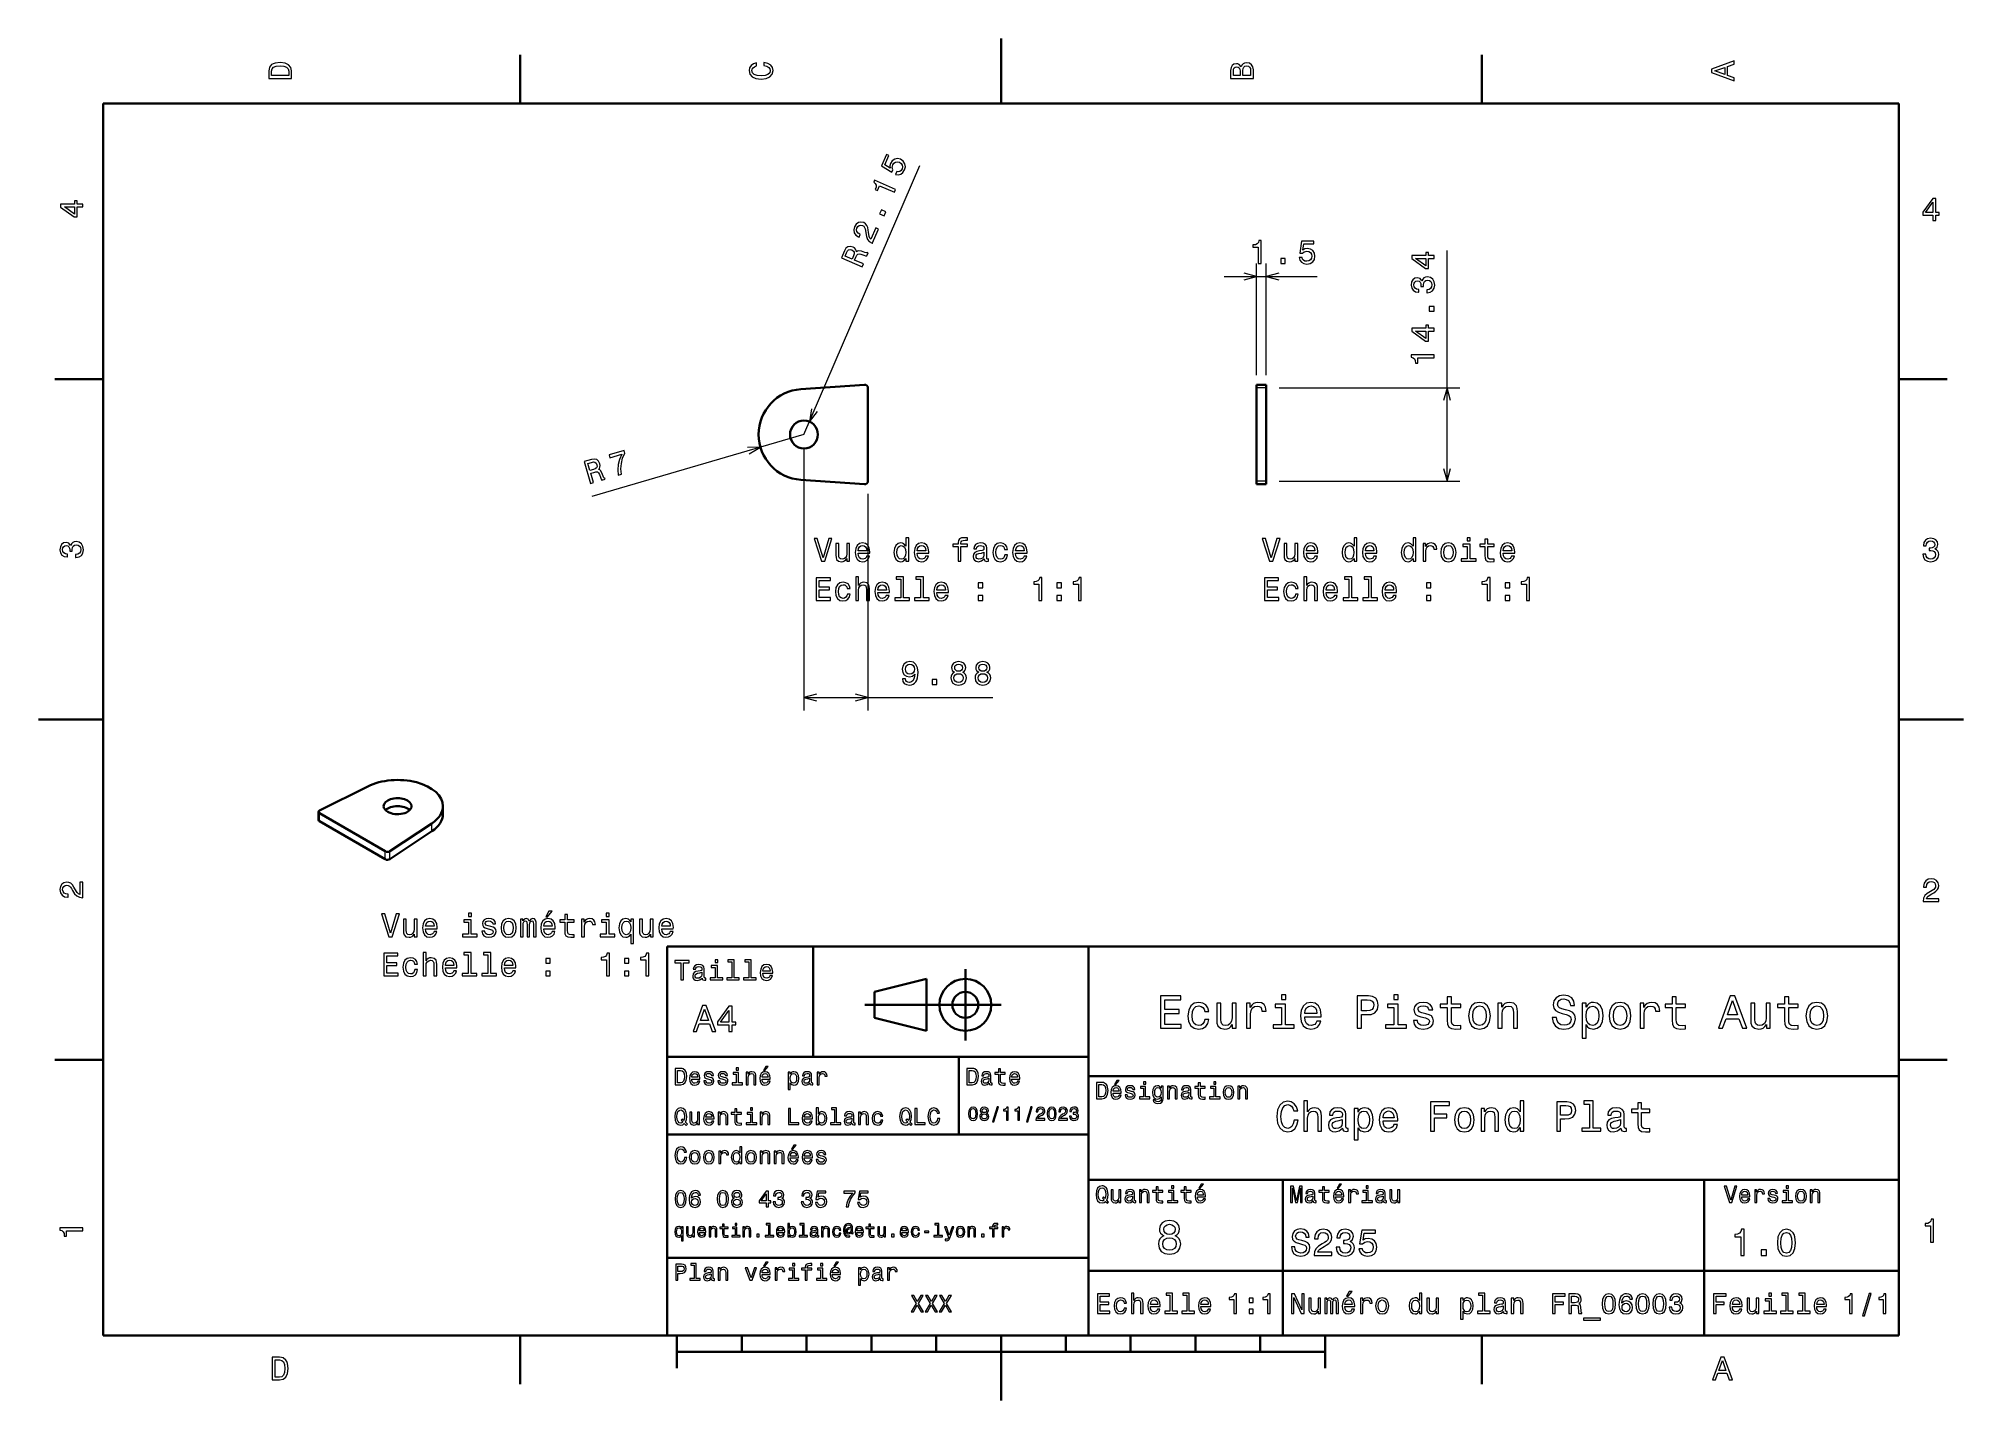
# Model space of a CAD drawing. Extents: x 0 to 297, y 0 to 210.
import ezdxf

# ---------------------------------------------------------------- set-up
doc = ezdxf.new("R2010")
doc.units = 0

msp = doc.modelspace()

# ---------------------------------------------------------------- linework, layer by layer
at = {"color": 7, "lineweight": 35, "ltscale": 0.25}
for p, q in [((148.5, 200), (148.5, 210)), ((10, 105), (0, 105)), ((287, 105), (297, 105)), ((192, 10), (192, 20)), ((148.5, 10), (148.5, 0))]:
    msp.add_line(p, q, dxfattribs=at)
at = {"color": 7, "lineweight": 35, "ltscale": 0.1875}
for p, q in [((74.300003, 200), (74.300003, 207.5)), ((222.699997, 200), (222.699997, 207.5)), ((10, 157.5), (2.5, 157.5)), ((287, 157.5), (294.5, 157.5)), ((10, 52.5), (2.5, 52.5)), ((287, 52.5), (294.5, 52.5)), ((74.300003, 10), (74.300003, 2.5)), ((222.699997, 10), (222.699997, 2.5))]:
    msp.add_line(p, q, dxfattribs=at)
at = {"color": 7, "lineweight": 35}
for p, q in [((287, 200), (10, 200)), ((10, 200), (10, 10)), ((287, 10), (287, 200)), ((97, 10), (97, 70)), ((97, 70), (287, 70)), ((162, 10), (162, 70)), ((287, 70), (287, 10)), ((127.5, 61), (148.5, 61)), ((97, 53), (162, 53)), ((162, 50), (287, 50)), ((97, 41), (162, 41)), ((162, 34), (287, 34)), ((257, 10), (257, 34)), ((97, 22), (162, 22)), ((162, 20), (287, 20)), ((10, 10), (287, 10)), ((97, 10), (287, 10)), ((98.5, 7.5), (198.5, 7.5))]:
    msp.add_line(p, q, dxfattribs=at)
at = {"color": 7, "lineweight": 13}
for p, q in [((118.099396, 148.943497), (136.002548, 190.438202)), ((217.313568, 141.772018), (217.313568, 177.317276)), ((191.433136, 156.114975), (219.313568, 156.114975)), ((118.099396, 148.943497), (85.35276, 139.379196)), ((118.099396, 146.943497), (118.099396, 106.404266)), ((127.975037, 139.772018), (127.975037, 106.404266)), ((191.433136, 141.772018), (219.313568, 141.772018)), ((118.099396, 108.404266), (147.219131, 108.404266))]:
    msp.add_line(p, q, dxfattribs=at)
at = {"color": 7, "lineweight": 13, "ltscale": 0.430146}
for p, q in [((187.933136, 158.114975), (187.933136, 175.320801)), ((189.433136, 158.114975), (189.433136, 175.320801))]:
    msp.add_line(p, q, dxfattribs=at)
at = {"color": 7, "lineweight": 13, "ltscale": 0.358342}
msp.add_line((182.933136, 173.320801), (197.2668, 173.320801), dxfattribs=at)
at = {"color": 7, "lineweight": 35, "ltscale": 0.246327}
for p, q in [((117.611099, 155.926437), (127.440163, 156.613754)), ((117.611099, 141.960541), (127.440163, 141.273239))]:
    msp.add_line(p, q, dxfattribs=at)
at = {"color": 7, "lineweight": 35, "ltscale": 0.358574}
for p, q in [((127.975037, 156.114975), (127.975037, 141.772018)), ((187.933136, 156.114975), (187.933136, 141.772018)), ((189.433136, 156.114975), (189.433136, 141.772018))]:
    msp.add_line(p, q, dxfattribs=at)
at = {"color": 7, "lineweight": 35, "ltscale": 0.0125}
for p, q in [((187.933136, 156.114975), (187.933136, 156.614975)), ((189.433136, 156.114975), (189.433136, 156.614975)), ((187.933136, 141.272018), (187.933136, 141.772018)), ((189.433136, 141.272018), (189.433136, 141.772018))]:
    msp.add_line(p, q, dxfattribs=at)
at = {"color": 7, "lineweight": 35, "ltscale": 0.0375}
for p, q in [((189.433136, 156.614975), (187.933136, 156.614975)), ((189.433136, 141.272018), (187.933136, 141.272018))]:
    msp.add_line(p, q, dxfattribs=at)
at = {"color": 7, "lineweight": 13, "ltscale": 0.0375}
for p, q in [((189.433136, 156.114975), (187.933136, 156.114975)), ((189.433136, 141.772018), (187.933136, 141.772018))]:
    msp.add_line(p, q, dxfattribs=at)
at = {"color": 7, "lineweight": 35, "ltscale": 0.208005}
msp.add_line((50.807514, 94.68602), (43.371311, 90.953918), dxfattribs=at)
at = {"color": 7, "lineweight": 35, "ltscale": 0.030619}
msp.add_line((43.199345, 89.511292), (43.199345, 90.736038), dxfattribs=at)
at = {"color": 7, "lineweight": 35, "ltscale": 0.292775}
for p, q in [((53.487797, 84.676437), (43.345791, 90.531929)), ((53.487797, 83.451691), (43.345791, 89.307182))]:
    msp.add_line(p, q, dxfattribs=at)
at = {"color": 7, "lineweight": 13, "ltscale": 0.030619}
for p, q in [((43.345791, 89.307182), (43.345791, 90.531929)), ((60.682896, 87.75972), (60.682896, 88.984467)), ((53.487797, 83.451691), (53.487797, 84.676437))]:
    msp.add_line(p, q, dxfattribs=at)
at = {"color": 7, "lineweight": 35, "ltscale": 0.030618}
msp.add_line((62.399929, 91.636055), (62.399929, 90.411316), dxfattribs=at)
at = {"color": 7, "lineweight": 35, "ltscale": 0.194001}
for p, q in [((60.682896, 88.984467), (54.218708, 84.69117)), ((60.682896, 87.75972), (54.218708, 83.466431))]:
    msp.add_line(p, q, dxfattribs=at)
at = {"color": 7, "lineweight": 13, "ltscale": 0.030618}
msp.add_line((54.218708, 83.466431), (54.218708, 84.69117), dxfattribs=at)
at = {"color": 7, "lineweight": 35, "ltscale": 0.425}
msp.add_line((119.5, 53), (119.5, 70), dxfattribs=at)
at = {"color": 7, "lineweight": 35, "ltscale": 0.275}
msp.add_line((143, 55.5), (143, 66.5), dxfattribs=at)
at = {"color": 7, "lineweight": 35, "ltscale": 0.206155}
for p, q in [((129, 63), (137, 65)), ((137, 57), (129, 59))]:
    msp.add_line(p, q, dxfattribs=at)
at = {"color": 7, "lineweight": 35, "ltscale": 0.1}
msp.add_line((129, 59), (129, 63), dxfattribs=at)
at = {"color": 7, "lineweight": 35, "ltscale": 0.2}
msp.add_line((137, 65), (137, 57), dxfattribs=at)
at = {"color": 7, "lineweight": 35, "ltscale": 0.3}
msp.add_line((142, 41), (142, 53), dxfattribs=at)
at = {"color": 7, "lineweight": 35, "ltscale": 0.35}
msp.add_line((192, 20), (192, 34), dxfattribs=at)
at = {"color": 7, "lineweight": 35, "ltscale": 0.125}
for p, q in [((98.5, 10), (98.5, 5)), ((198.5, 10), (198.5, 5))]:
    msp.add_line(p, q, dxfattribs=at)
at = {"color": 7, "lineweight": 35, "ltscale": 0.0625}
for p, q in [((108.5, 10), (108.5, 7.5)), ((118.5, 10), (118.5, 7.5)), ((128.5, 10), (128.5, 7.5)), ((138.5, 10), (138.5, 7.5)), ((158.5, 10), (158.5, 7.5)), ((168.5, 10), (168.5, 7.5)), ((178.5, 10), (178.5, 7.5)), ((188.5, 10), (188.5, 7.5))]:
    msp.add_line(p, q, dxfattribs=at)
at = {"color": 7, "lineweight": 13}
for points in [[(35.533215, 204.994965), (35.533215, 203.829971), (39.033215, 203.829971), (39.033215, 204.994965), (38.922264, 205.544678), (38.584366, 205.953171), (38.034657, 206.205338), (37.283215, 206.296112), (36.516644, 206.215424), (36.21405, 206.114563), (35.971977, 205.973343), (35.644165, 205.56485), (35.563473, 205.297562)], [(35.951801, 204.959656), (36.027451, 205.342941), (36.259438, 205.605194), (36.672985, 205.761536), (37.283215, 205.811966), (37.873272, 205.756485), (38.286816, 205.600143), (38.533936, 205.332855), (38.614628, 204.959656), (38.614628, 204.298996), (35.951801, 204.298996)], [(111.93206, 205.817017), (112.35569, 205.716141), (112.658287, 205.549713), (112.844887, 205.317734), (112.905403, 205.045395), (112.814629, 204.71759), (112.54229, 204.460388), (112.098488, 204.28891), (111.483215, 204.233429), (110.872986, 204.28891), (110.424141, 204.455338), (110.151802, 204.71254), (110.055984, 205.045395), (110.106415, 205.287476), (110.247627, 205.494247), (110.474571, 205.655624), (110.787247, 205.766571), (110.787247, 206.245682), (110.308144, 206.094391), (109.94503, 205.832138), (109.718086, 205.474075), (109.637398, 205.045395), (109.763474, 204.510818), (110.116501, 204.10231), (110.696472, 203.840057), (111.483215, 203.749283), (112.269958, 203.840057), (112.84993, 204.10231), (113.208, 204.510818), (113.329041, 205.045395), (113.233215, 205.51442), (112.965927, 205.892654), (112.527161, 206.159943), (111.93206, 206.301163)], [(185.542007, 205.630417), (185.249496, 205.983429), (185.052811, 206.074219), (184.81073, 206.104477), (184.432495, 206.03891), (184.160156, 205.842224), (183.993729, 205.524506), (183.933212, 205.080704), (183.933212, 203.835022), (187.433212, 203.835022), (187.433212, 205.151306), (187.36261, 205.620331), (187.155838, 205.968307), (186.828018, 206.185165), (186.384216, 206.260818), (186.08667, 206.215424), (185.839554, 206.094391), (185.65799, 205.897705)], [(185.385666, 204.984879), (185.385666, 204.298996), (184.351807, 204.298996), (184.351807, 205.025223), (184.382065, 205.297562), (184.472839, 205.489197), (184.629181, 205.605194), (184.86116, 205.645538), (185.093155, 205.600143), (185.254532, 205.479111), (185.355408, 205.272339)], [(187.014618, 205.095825), (187.014618, 204.298996), (185.809296, 204.298996), (185.809296, 205.050446), (185.844589, 205.368164), (185.9505, 205.595108), (186.132065, 205.731277), (186.394302, 205.776657), (186.671692, 205.731277), (186.863327, 205.605194), (186.979324, 205.393372)], [(261.633209, 203.466858), (261.633209, 203.930847), (260.604401, 204.298996), (260.604401, 205.695969), (261.633209, 206.064133), (261.633209, 206.538193), (258.128174, 205.257217), (258.128174, 204.742798)], [(260.17572, 204.460388), (258.632477, 205), (260.17572, 205.539627)], [(132.231201, 189.049957), (132.654861, 188.988007), (133.049118, 189.087036), (133.378189, 189.34053), (133.631454, 189.736572), (133.749893, 190.240234), (133.680832, 190.703949), (133.41954, 191.091309), (132.994431, 191.379074), (132.529831, 191.48616), (132.095886, 191.409744), (131.728409, 191.156357), (131.455902, 190.74115), (131.361618, 190.369873), (131.398544, 190.03537), (130.588562, 190.538635), (131.195923, 191.946335), (130.816223, 192.110168), (130.074997, 190.392212), (131.669174, 189.402298), (131.82901, 189.772751), (131.727249, 190.135223), (131.796371, 190.511856), (131.975174, 190.78624), (132.221252, 190.949203), (132.510086, 190.994858), (132.823792, 190.919922), (133.093536, 190.743118), (133.256516, 190.49704), (133.302155, 190.208206), (133.227234, 189.894501), (133.088928, 189.663071), (132.900513, 189.519165), (132.673874, 189.452164), (132.417007, 189.480606)], [(132.048798, 186.323013), (132.230621, 186.7444), (128.99382, 188.140945), (128.857971, 187.826065), (129.104462, 187.620834), (129.222397, 187.372223), (129.223648, 187.06958), (129.108856, 186.701675), (129.437622, 186.55983), (129.761292, 187.309982)], [(6.833213, 184.02739), (6.833213, 184.481277), (5.965778, 184.481277), (5.965778, 184.98056), (5.56232, 184.98056), (5.56232, 184.481277), (3.408862, 184.481277), (3.408862, 184.022339), (5.521974, 182.489197), (5.965778, 182.489197), (5.965778, 184.02739)], [(292.277374, 181.916794), (292.731262, 181.916794), (292.731262, 182.784225), (293.23056, 182.784225), (293.23056, 183.187683), (292.731262, 183.187683), (292.731262, 185.341141), (292.272339, 185.341141), (290.739197, 183.228027), (290.739197, 182.784225), (292.277374, 182.784225)], [(291.162842, 183.187683), (292.277374, 184.756134), (292.277374, 183.187683)], [(5.56232, 182.912827), (3.993876, 184.02739), (5.56232, 184.02739)], [(128.637177, 178.415787), (129.590179, 180.624588), (129.191956, 180.796402), (128.438736, 179.050659), (128.263062, 179.241806), (128.154388, 179.486435), (128.047379, 180.142273), (128.026337, 180.475418), (127.959091, 180.866959), (127.821457, 181.184479), (127.602196, 181.427383), (127.31192, 181.607559), (126.888992, 181.696655), (126.489471, 181.610886), (126.151131, 181.361389), (125.895866, 180.960709), (125.782791, 180.482208), (125.854584, 180.050278), (126.107971, 179.682785), (126.534439, 179.410904), (126.599266, 179.382935), (126.781075, 179.804321), (126.744034, 179.820313), (126.447128, 179.997833), (126.269547, 180.222763), (126.207275, 180.485809), (126.270218, 180.771729), (126.432404, 181.020325), (126.634079, 181.169495), (126.870613, 181.221237), (127.117493, 181.169647), (127.316513, 181.045319), (127.459152, 180.879425), (127.552658, 180.663315), (127.603668, 180.399628), (127.633972, 180.0625), (127.725273, 179.484833), (127.893036, 179.033447), (128.18158, 178.683762), (128.623291, 178.421783)], [(130.466858, 182.656494), (130.742569, 183.295517), (130.052612, 183.593216), (129.776901, 182.954193)], [(188.185959, 175.320801), (188.644897, 175.320801), (188.644897, 178.846024), (188.301956, 178.846024), (188.211182, 178.538376), (188.029617, 178.331604), (187.752243, 178.210571), (187.368958, 178.170227), (187.368958, 177.812149), (188.185959, 177.812149)], [(194.498062, 176.233627), (194.609009, 175.820084), (194.85614, 175.497314), (195.219238, 175.295578), (195.683228, 175.21994), (196.192596, 175.310715), (196.591003, 175.557831), (196.84317, 175.951202), (196.938995, 176.455521), (196.853256, 176.924545), (196.611176, 177.292709), (196.232941, 177.529739), (195.743744, 177.615463), (195.365494, 177.554947), (195.072998, 177.388519), (195.214203, 178.331604), (196.747345, 178.331604), (196.747345, 178.745148), (194.876312, 178.745148), (194.598938, 176.889252), (195.00238, 176.889252), (195.294891, 177.126282), (195.668091, 177.212006), (195.99086, 177.15654), (196.237976, 176.995148), (196.394318, 176.748032), (196.449799, 176.430313), (196.394318, 176.112595), (196.232941, 175.865463), (195.985809, 175.709122), (195.668091, 175.653656), (195.400803, 175.68895), (195.194031, 175.804947), (195.04274, 175.986511), (194.967087, 176.233627)], [(127.080246, 174.807205), (127.266052, 175.237854), (125.909286, 175.823227), (126.099083, 176.263138), (126.252823, 176.581284), (126.405563, 176.757065), (126.606323, 176.802277), (126.899506, 176.730698), (127.326248, 176.574036), (127.61145, 176.483948), (127.797493, 176.469589), (128.007263, 176.955811), (127.919296, 176.993759), (127.743683, 176.943207), (127.486908, 177.01004), (126.9543, 177.201401), (126.535988, 177.288498), (126.369644, 177.233948), (126.209732, 177.105209), (126.173889, 177.340378), (126.067757, 177.539963), (125.899971, 177.711212), (125.666534, 177.844894), (125.249596, 177.947891), (124.877953, 177.888535), (124.570129, 177.658829), (124.330116, 177.268051), (123.866608, 176.193741)], [(124.671768, 176.977829), (124.821426, 177.248306), (124.995316, 177.40947), (125.211334, 177.464569), (125.484001, 177.396362), (125.732597, 177.234177), (125.840729, 177.039215), (125.832169, 176.790253), (125.729462, 176.488525), (125.515686, 175.993057), (124.446014, 176.454575)], [(191.66478, 175.320801), (192.360748, 175.320801), (192.360748, 176.072235), (191.66478, 176.072235)], [(215.313568, 176.07666), (215.313568, 176.530548), (214.446121, 176.530548), (214.446121, 177.029831), (214.042664, 177.029831), (214.042664, 176.530548), (211.889206, 176.530548), (211.889206, 176.071609), (214.002319, 174.538467), (214.446121, 174.538467), (214.446121, 176.07666)], [(214.042664, 174.962097), (212.474228, 176.07666), (214.042664, 176.07666)], [(214.214142, 170.792358), (214.249435, 170.792358), (214.733582, 170.873047), (215.09671, 171.110077), (215.32869, 171.483276), (215.414429, 171.977524), (215.32869, 172.502014), (215.106781, 172.895386), (214.753754, 173.147552), (214.299866, 173.238327), (214.002319, 173.197983), (213.760254, 173.087036), (213.573639, 172.905472), (213.437485, 172.663391), (213.165146, 172.991211), (212.73143, 173.107208), (212.338058, 173.031555), (212.040497, 172.814697), (211.853912, 172.46167), (211.788345, 171.977524), (211.869034, 171.523636), (212.090942, 171.175644), (212.44397, 170.9487), (212.912979, 170.873047), (212.948288, 170.873047), (212.948288, 171.321899), (212.625519, 171.362244), (212.393524, 171.493362), (212.252319, 171.705185), (212.201889, 172.002731), (212.242233, 172.264984), (212.348145, 172.456619), (212.519608, 172.572617), (212.751602, 172.618011), (212.998718, 172.572617), (213.165146, 172.451584), (213.266006, 172.239761), (213.296265, 171.952301), (213.291229, 171.755615), (213.689636, 171.755615), (213.67955, 172.002731), (213.724945, 172.320465), (213.845978, 172.557495), (214.042664, 172.6987), (214.299866, 172.74913), (214.592377, 172.693665), (214.809235, 172.547409), (214.945404, 172.315414), (214.990799, 172.007782), (214.940369, 171.690048), (214.789063, 171.458069), (214.546997, 171.311813), (214.214142, 171.256332)], [(215.313568, 167.979248), (215.313568, 168.675217), (214.562119, 168.675217), (214.562119, 167.979248)], [(215.313568, 164.868591), (215.313568, 165.322479), (214.446121, 165.322479), (214.446121, 165.821762), (214.042664, 165.821762), (214.042664, 165.322479), (211.889206, 165.322479), (211.889206, 164.863541), (214.002319, 163.330399), (214.446121, 163.330399), (214.446121, 164.868591)], [(214.042664, 163.754028), (212.474228, 164.868591), (214.042664, 164.868591)], [(215.313568, 160.764404), (215.313568, 161.223343), (211.788345, 161.223343), (211.788345, 160.880402), (212.095978, 160.789627), (212.30275, 160.608063), (212.423798, 160.330688), (212.464142, 159.947403), (212.822205, 159.947403), (212.822205, 160.764404)], [(89.450447, 142.659561), (89.939392, 142.802368), (89.865845, 143.647781), (89.928886, 144.475296), (90.123657, 145.283508), (90.452179, 146.083481), (90.334824, 146.485275), (88.030518, 145.812271), (88.159187, 145.371735), (89.998756, 145.909012), (89.65712, 145.09996), (89.454681, 144.300034), (89.385994, 143.491867)], [(85.169647, 141.409271), (85.619858, 141.540756), (85.205582, 142.959167), (85.665474, 143.093491), (86.008583, 143.177933), (86.241386, 143.172379), (86.404228, 143.046555), (86.536057, 142.77507), (86.687515, 142.346451), (86.79998, 142.069321), (86.907555, 141.916855), (87.415855, 142.065323), (87.388992, 142.157288), (87.23806, 142.260315), (87.125809, 142.500748), (86.933571, 143.033035), (86.733917, 143.410797), (86.585815, 143.504135), (86.384674, 143.545227), (86.542969, 143.722794), (86.629028, 143.931824), (86.653954, 144.170273), (86.608063, 144.435333), (86.421524, 144.822174), (86.138809, 145.070602), (85.765572, 145.16124), (85.311508, 145.096924), (84.1884, 144.768906)], [(85.305824, 144.648682), (85.609604, 144.705887), (85.844627, 144.674698), (86.024826, 144.543442), (86.146156, 144.289917), (86.179749, 143.994995), (86.098534, 143.787384), (85.901299, 143.635208), (85.603386, 143.521927), (85.085403, 143.370651), (84.758789, 144.488907)], [(5.73379, 129.979111), (5.769093, 129.979111), (6.253242, 130.059799), (6.616354, 130.296829), (6.848343, 130.670029), (6.934078, 131.164276), (6.848343, 131.688766), (6.626441, 132.082138), (6.273415, 132.334305), (5.819525, 132.425079), (5.521974, 132.384735), (5.279899, 132.273788), (5.0933, 132.092224), (4.957133, 131.850143), (4.684798, 132.177963), (4.251081, 132.293961), (3.857709, 132.218307), (3.560158, 132.00145), (3.373559, 131.648422), (3.307997, 131.164276), (3.388689, 130.710388), (3.610591, 130.362396), (3.963617, 130.135452), (4.432637, 130.059799), (4.46794, 130.059799), (4.46794, 130.508652), (4.145173, 130.548996), (3.913184, 130.680115), (3.771974, 130.891937), (3.721542, 131.189484), (3.761888, 131.451736), (3.867795, 131.643372), (4.039265, 131.759369), (4.271254, 131.804764), (4.518372, 131.759369), (4.684798, 131.638336), (4.785663, 131.426514), (4.815922, 131.139053), (4.810879, 130.942368), (5.209294, 130.942368), (5.199208, 131.189484), (5.244596, 131.507217), (5.365634, 131.744247), (5.56232, 131.885452), (5.819525, 131.935883), (6.112032, 131.880417), (6.328891, 131.734161), (6.465058, 131.502167), (6.510447, 131.194534), (6.460014, 130.876801), (6.308718, 130.644821), (6.066643, 130.498566), (5.73379, 130.443085)], [(121.932747, 132.920441), (121.055229, 129.93988), (120.152489, 132.920441), (119.673386, 132.920441), (120.80307, 129.41539), (121.307388, 129.41539), (122.411858, 132.920441)], [(125.135201, 132.123596), (124.691391, 132.123596), (124.691391, 130.560196), (124.640961, 130.197098), (124.494705, 129.934845), (124.267761, 129.773453), (123.970215, 129.723022), (123.733185, 129.763367), (123.581886, 129.884415), (123.496147, 130.091187), (123.475975, 130.383682), (123.475975, 132.123596), (123.032173, 132.123596), (123.032173, 130.343338), (123.047302, 129.985275), (123.143127, 129.687729), (123.435631, 129.41539), (123.904648, 129.319565), (124.156815, 129.354874), (124.373672, 129.445648), (124.560272, 129.60199), (124.711571, 129.828934), (124.711571, 129.41539), (125.135201, 129.41539)], [(126.471657, 130.6409), (128.246872, 130.6409), (128.251907, 130.847672), (128.171219, 131.427643), (127.949318, 131.861359), (127.596298, 132.123596), (127.127274, 132.219421), (126.668343, 132.118561), (126.315315, 131.836136), (126.088371, 131.377213), (126.007675, 130.772018), (126.083328, 130.151703), (126.310272, 129.697815), (126.658257, 129.41539), (127.112144, 129.319565), (127.505516, 129.385132), (127.828285, 129.556595), (128.065308, 129.828934), (128.201477, 130.192047), (127.762718, 130.192047), (127.671944, 129.990311), (127.540817, 129.83902), (127.167618, 129.717987), (126.880157, 129.773453), (126.6633, 129.949966), (126.522087, 130.237442), (126.471657, 130.625763)], [(126.471657, 131.014099), (126.52713, 131.362076), (126.6633, 131.619278), (126.870071, 131.77562), (127.142403, 131.8311), (127.409698, 131.77562), (127.61647, 131.619278), (127.742546, 131.362076), (127.787933, 131.014099)], [(133.819641, 129.833984), (133.819641, 129.41539), (134.263443, 129.41539), (134.263443, 133.036423), (133.824677, 133.036423), (133.824677, 131.710052), (133.486786, 132.093338), (133.280014, 132.184128), (133.042984, 132.219421), (132.614304, 132.118561), (132.281448, 131.836136), (132.06459, 131.382248), (131.988953, 130.772018), (132.06459, 130.161789), (132.281448, 129.70285), (132.614304, 129.41539), (133.042984, 129.319565), (133.280014, 129.354874), (133.491821, 129.445648)], [(133.118622, 131.821014), (133.411133, 131.750397), (133.633041, 131.553711), (133.76416, 131.225906), (133.81459, 130.772018), (133.76416, 130.31308), (133.633041, 129.985275), (133.411133, 129.783539), (133.118622, 129.717987), (132.841248, 129.783539), (132.62944, 129.985275), (132.48822, 130.31813), (132.442841, 130.772018), (132.48822, 131.220871), (132.62944, 131.548676), (132.841248, 131.750397)], [(135.579727, 130.6409), (137.354935, 130.6409), (137.359985, 130.847672), (137.279297, 131.427643), (137.057388, 131.861359), (136.704361, 132.123596), (136.235352, 132.219421), (135.776413, 132.118561), (135.423386, 131.836136), (135.196442, 131.377213), (135.115753, 130.772018), (135.191391, 130.151703), (135.418335, 129.697815), (135.766327, 129.41539), (136.220215, 129.319565), (136.613586, 129.385132), (136.936356, 129.556595), (137.173386, 129.828934), (137.309555, 130.192047), (136.870789, 130.192047), (136.780014, 129.990311), (136.648895, 129.83902), (136.275696, 129.717987), (135.98822, 129.773453), (135.771362, 129.949966), (135.630157, 130.237442), (135.579727, 130.625763)], [(135.579727, 131.014099), (135.635193, 131.362076), (135.771362, 131.619278), (135.978134, 131.77562), (136.250473, 131.8311), (136.517761, 131.77562), (136.724533, 131.619278), (136.850616, 131.362076), (136.896011, 131.014099)], [(141.878723, 131.654587), (141.878723, 129.41539), (142.322525, 129.41539), (142.322525, 131.654587), (143.331161, 131.654587), (143.331161, 132.032822), (142.322525, 132.032822), (142.322525, 132.199249), (142.357819, 132.400986), (142.473816, 132.537155), (142.670502, 132.617844), (142.952927, 132.648102), (143.331161, 132.62793), (143.331161, 133.011215), (142.852051, 133.036423), (142.418335, 132.991043), (142.115753, 132.854874), (141.934189, 132.617844), (141.878723, 132.279938), (141.878723, 132.032822), (141.066757, 132.032822), (141.066757, 131.654587)], [(145.908249, 129.768417), (145.908249, 129.753281), (145.933472, 129.581818), (146.009125, 129.460785), (146.326843, 129.36496), (146.573959, 129.405304), (146.573959, 129.748245), (146.468048, 129.733109), (146.326843, 129.798676), (146.30162, 130.000412), (146.30162, 131.40242), (146.241104, 131.760498), (146.06459, 132.01265), (145.756958, 132.163956), (145.323242, 132.219421), (144.899612, 132.158905), (144.586929, 131.987442), (144.390244, 131.720139), (144.324677, 131.367126), (144.324677, 131.336853), (144.723099, 131.336853), (144.758392, 131.548676), (144.869354, 131.699966), (145.050903, 131.790756), (145.308105, 131.82605), (145.555237, 131.800842), (145.731735, 131.725189), (145.837646, 131.59407), (145.872955, 131.412506), (145.852783, 131.200699), (145.772095, 131.094788), (145.570358, 131.044357), (145.192108, 131.004013), (144.758392, 130.913223), (144.45076, 130.751846), (144.269211, 130.49968), (144.21373, 130.12648), (144.26416, 129.793625), (144.420502, 129.546509), (144.672668, 129.390167), (145.020645, 129.334702), (145.48967, 129.440613)], [(145.857819, 130.36351), (145.797302, 130.101273), (145.635925, 129.899536), (145.393845, 129.768417), (145.096298, 129.723022), (144.904648, 129.748245), (144.768478, 129.828934), (144.682755, 129.970139), (144.657532, 130.166824), (144.677704, 130.343338), (144.758392, 130.469421), (145.081161, 130.610641), (145.48967, 130.671158), (145.857819, 130.792191)], [(149.060272, 131.225906), (149.499023, 131.225906), (149.408249, 131.629364), (149.191391, 131.947098), (148.8535, 132.143784), (148.414734, 132.219421), (147.930588, 132.118561), (147.562439, 131.836136), (147.330444, 131.377213), (147.249756, 130.761932), (147.325409, 130.151703), (147.552338, 129.697815), (147.910416, 129.41539), (148.399612, 129.319565), (148.833328, 129.395218), (149.171219, 129.607025), (149.403214, 129.93988), (149.504074, 130.383682), (149.080444, 130.383682), (149.004791, 130.101273), (148.863586, 129.88945), (148.66185, 129.758331), (148.414734, 129.717987), (148.107101, 129.783539), (147.885193, 129.985275), (147.749023, 130.31308), (147.703644, 130.777069), (147.749023, 131.230957), (147.890244, 131.558762), (148.117188, 131.760498), (148.414734, 131.8311), (148.676987, 131.785706), (148.873672, 131.669708), (149.004791, 131.478073)], [(150.759842, 130.6409), (152.535049, 130.6409), (152.5401, 130.847672), (152.459412, 131.427643), (152.237503, 131.861359), (151.884476, 132.123596), (151.415451, 132.219421), (150.956528, 132.118561), (150.6035, 131.836136), (150.376556, 131.377213), (150.295868, 130.772018), (150.371506, 130.151703), (150.59845, 129.697815), (150.946442, 129.41539), (151.40033, 129.319565), (151.793701, 129.385132), (152.11647, 129.556595), (152.3535, 129.828934), (152.48967, 130.192047), (152.050903, 130.192047), (151.960129, 129.990311), (151.82901, 129.83902), (151.455811, 129.717987), (151.168335, 129.773453), (150.951477, 129.949966), (150.810272, 130.237442), (150.759842, 130.625763)], [(150.759842, 131.014099), (150.815308, 131.362076), (150.951477, 131.619278), (151.158249, 131.77562), (151.430588, 131.8311), (151.697876, 131.77562), (151.904648, 131.619278), (152.030731, 131.362076), (152.076111, 131.014099)], [(191.078674, 132.920441), (190.201141, 129.93988), (189.298416, 132.920441), (188.819305, 132.920441), (189.94899, 129.41539), (190.453308, 129.41539), (191.55777, 132.920441)], [(194.281113, 132.123596), (193.837311, 132.123596), (193.837311, 130.560196), (193.78688, 130.197098), (193.640625, 129.934845), (193.413681, 129.773453), (193.116135, 129.723022), (192.879105, 129.763367), (192.727798, 129.884415), (192.642075, 130.091187), (192.621902, 130.383682), (192.621902, 132.123596), (192.178101, 132.123596), (192.178101, 130.343338), (192.193222, 129.985275), (192.289047, 129.687729), (192.581558, 129.41539), (193.050568, 129.319565), (193.302734, 129.354874), (193.519592, 129.445648), (193.706192, 129.60199), (193.857483, 129.828934), (193.857483, 129.41539), (194.281113, 129.41539)], [(195.617569, 130.6409), (197.392792, 130.6409), (197.397827, 130.847672), (197.317139, 131.427643), (197.095245, 131.861359), (196.742218, 132.123596), (196.273193, 132.219421), (195.814255, 132.118561), (195.461227, 131.836136), (195.234283, 131.377213), (195.153595, 130.772018), (195.229248, 130.151703), (195.456192, 129.697815), (195.804169, 129.41539), (196.258057, 129.319565), (196.651428, 129.385132), (196.974197, 129.556595), (197.211227, 129.828934), (197.347397, 130.192047), (196.908646, 130.192047), (196.817856, 129.990311), (196.686737, 129.83902), (196.313538, 129.717987), (196.026077, 129.773453), (195.809219, 129.949966), (195.667999, 130.237442), (195.617569, 130.625763)], [(195.617569, 131.014099), (195.67305, 131.362076), (195.809219, 131.619278), (196.015991, 131.77562), (196.28833, 131.8311), (196.555618, 131.77562), (196.76239, 131.619278), (196.888474, 131.362076), (196.933853, 131.014099)], [(202.965561, 129.833984), (202.965561, 129.41539), (203.409363, 129.41539), (203.409363, 133.036423), (202.970596, 133.036423), (202.970596, 131.710052), (202.632706, 132.093338), (202.425934, 132.184128), (202.188904, 132.219421), (201.760223, 132.118561), (201.427368, 131.836136), (201.21051, 131.382248), (201.134872, 130.772018), (201.21051, 130.161789), (201.427368, 129.70285), (201.760223, 129.41539), (202.188904, 129.319565), (202.425934, 129.354874), (202.637741, 129.445648)], [(202.264542, 131.821014), (202.557053, 131.750397), (202.778961, 131.553711), (202.91008, 131.225906), (202.96051, 130.772018), (202.91008, 130.31308), (202.778961, 129.985275), (202.557053, 129.783539), (202.264542, 129.717987), (201.987167, 129.783539), (201.77536, 129.985275), (201.63414, 130.31813), (201.58876, 130.772018), (201.63414, 131.220871), (201.77536, 131.548676), (201.987167, 131.750397)], [(204.725647, 130.6409), (206.500854, 130.6409), (206.505905, 130.847672), (206.425217, 131.427643), (206.203308, 131.861359), (205.850281, 132.123596), (205.381256, 132.219421), (204.922333, 132.118561), (204.569305, 131.836136), (204.342361, 131.377213), (204.261673, 130.772018), (204.337311, 130.151703), (204.564255, 129.697815), (204.912247, 129.41539), (205.366135, 129.319565), (205.759506, 129.385132), (206.082275, 129.556595), (206.319305, 129.828934), (206.455475, 130.192047), (206.016708, 130.192047), (205.925934, 129.990311), (205.7948, 129.83902), (205.421616, 129.717987), (205.13414, 129.773453), (204.917282, 129.949966), (204.776077, 130.237442), (204.725647, 130.625763)], [(204.725647, 131.014099), (204.781113, 131.362076), (204.917282, 131.619278), (205.124054, 131.77562), (205.396393, 131.8311), (205.663681, 131.77562), (205.870453, 131.619278), (205.996536, 131.362076), (206.041931, 131.014099)], [(212.073624, 129.833984), (212.073624, 129.41539), (212.517426, 129.41539), (212.517426, 133.036423), (212.078674, 133.036423), (212.078674, 131.710052), (211.740768, 132.093338), (211.533997, 132.184128), (211.296967, 132.219421), (210.868301, 132.118561), (210.535446, 131.836136), (210.318588, 131.382248), (210.242935, 130.772018), (210.318588, 130.161789), (210.535446, 129.70285), (210.868301, 129.41539), (211.296967, 129.319565), (211.533997, 129.354874), (211.745819, 129.445648)], [(211.37262, 131.821014), (211.665131, 131.750397), (211.887024, 131.553711), (212.018158, 131.225906), (212.068588, 130.772018), (212.018158, 130.31308), (211.887024, 129.985275), (211.665131, 129.783539), (211.37262, 129.717987), (211.095245, 129.783539), (210.883423, 129.985275), (210.742218, 130.31813), (210.696823, 130.772018), (210.742218, 131.220871), (210.883423, 131.548676), (211.095245, 131.750397)], [(213.611816, 129.41539), (214.055618, 129.41539), (214.055618, 130.963654), (214.100998, 131.336853), (214.237167, 131.604156), (214.459076, 131.765533), (214.756622, 131.821014), (214.978531, 131.785706), (215.144958, 131.684845), (215.245819, 131.513367), (215.281128, 131.281387), (215.729965, 131.281387), (215.669449, 131.68988), (215.503021, 131.982391), (215.225647, 132.158905), (214.847397, 132.219421), (214.590195, 132.179077), (214.368301, 132.078217), (214.171616, 131.906738), (214.015274, 131.674759), (214.015274, 132.123596), (213.611816, 132.123596)], [(216.350281, 130.766968), (216.430969, 130.151703), (216.662964, 129.697815), (217.031113, 129.41539), (217.52536, 129.319565), (218.014542, 129.41539), (218.382706, 129.692764), (218.614685, 130.146652), (218.700424, 130.766968), (218.614685, 131.382248), (218.382706, 131.841187), (218.014542, 132.118561), (217.52536, 132.219421), (217.031113, 132.118561), (216.662964, 131.836136), (216.430969, 131.382248)], [(216.804169, 130.772018), (216.849564, 131.225906), (216.990768, 131.553711), (217.217712, 131.755447), (217.52536, 131.82605), (217.827942, 131.755447), (218.054901, 131.558762), (218.196106, 131.225906), (218.246536, 130.772018), (218.196106, 130.31308), (218.054901, 129.980225), (217.827942, 129.778503), (217.52536, 129.712936), (217.217712, 129.778503), (216.990768, 129.980225), (216.849564, 130.31308)], [(220.874054, 129.788589), (220.874054, 132.032822), (219.734283, 132.032822), (219.734283, 131.654587), (220.430252, 131.654587), (220.430252, 129.788589), (219.522476, 129.788589), (219.522476, 129.41539), (221.791931, 129.41539), (221.791931, 129.788589)], [(220.889191, 133.036423), (220.420166, 133.036423), (220.420166, 132.532104), (220.889191, 132.532104)], [(223.14856, 131.654587), (223.14856, 130.297958), (223.178802, 129.859192), (223.320023, 129.556595), (223.602448, 129.380081), (224.081543, 129.319565), (224.606049, 129.344788), (224.606049, 129.728073), (224.222763, 129.697815), (223.874771, 129.738159), (223.688171, 129.864243), (223.607483, 130.07605), (223.592361, 130.373596), (223.592361, 131.654587), (224.606049, 131.654587), (224.606049, 132.032822), (223.592361, 132.032822), (223.592361, 132.824615), (223.14856, 132.824615), (223.14856, 132.032822), (222.381989, 132.032822), (222.381989, 131.654587)], [(225.977798, 130.6409), (227.753021, 130.6409), (227.758057, 130.847672), (227.677368, 131.427643), (227.455475, 131.861359), (227.102448, 132.123596), (226.633423, 132.219421), (226.174484, 132.118561), (225.821457, 131.836136), (225.594513, 131.377213), (225.513824, 130.772018), (225.589478, 130.151703), (225.816422, 129.697815), (226.164398, 129.41539), (226.618286, 129.319565), (227.011658, 129.385132), (227.334427, 129.556595), (227.571457, 129.828934), (227.707626, 130.192047), (227.26886, 130.192047), (227.178085, 129.990311), (227.046967, 129.83902), (226.673767, 129.717987), (226.386307, 129.773453), (226.169449, 129.949966), (226.028229, 130.237442), (225.977798, 130.625763)], [(225.977798, 131.014099), (226.033279, 131.362076), (226.169449, 131.619278), (226.376221, 131.77562), (226.64856, 131.8311), (226.915848, 131.77562), (227.12262, 131.619278), (227.248688, 131.362076), (227.294083, 131.014099)], [(290.729126, 130.51622), (290.729126, 130.480911), (290.809814, 129.996765), (291.046844, 129.633652), (291.420044, 129.401657), (291.914276, 129.315933), (292.438782, 129.401657), (292.832153, 129.623566), (293.08429, 129.976593), (293.175079, 130.430481), (293.134735, 130.728027), (293.023773, 130.970108), (292.842224, 131.156708), (292.600159, 131.292877), (292.927948, 131.565216), (293.043945, 131.998932), (292.968292, 132.392303), (292.751434, 132.68985), (292.398407, 132.87645), (291.914276, 132.942017), (291.460388, 132.861313), (291.112396, 132.63942), (290.885468, 132.286392), (290.809814, 131.817368), (290.809814, 131.782074), (291.258636, 131.782074), (291.299011, 132.104828), (291.430115, 132.336823), (291.641937, 132.478027), (291.939484, 132.528473), (292.201721, 132.488113), (292.393372, 132.382217), (292.509369, 132.210739), (292.554749, 131.97876), (292.509369, 131.731628), (292.388336, 131.565216), (292.176514, 131.46434), (291.889069, 131.434082), (291.692383, 131.439133), (291.692383, 131.04071), (291.939484, 131.050797), (292.257202, 131.005417), (292.494232, 130.884369), (292.635468, 130.687683), (292.685883, 130.430481), (292.630402, 130.13797), (292.484161, 129.921112), (292.252167, 129.784943), (291.944519, 129.739563), (291.626801, 129.789993), (291.394806, 129.941284), (291.248566, 130.183365), (291.193085, 130.51622)], [(119.996147, 123.368561), (122.215172, 123.368561), (122.215172, 123.792191), (120.460129, 123.792191), (120.460129, 124.977348), (122.023529, 124.977348), (122.023529, 125.395935), (120.460129, 125.395935), (120.460129, 126.444931), (122.174828, 126.444931), (122.174828, 126.868561), (119.996147, 126.868561)], [(124.772087, 125.179077), (125.210846, 125.179077), (125.120071, 125.582535), (124.903214, 125.900261), (124.565315, 126.096947), (124.126556, 126.172592), (123.642403, 126.071732), (123.274246, 125.789307), (123.042259, 125.330376), (122.961571, 124.715103), (123.037216, 124.104874), (123.26416, 123.650978), (123.622231, 123.368561), (124.111427, 123.272743), (124.545143, 123.348389), (124.883041, 123.560204), (125.115028, 123.893059), (125.215889, 124.336861), (124.792259, 124.336861), (124.716614, 124.054443), (124.575401, 123.842621), (124.373672, 123.711502), (124.126556, 123.671158), (123.818916, 123.736717), (123.597015, 123.938446), (123.460846, 124.266258), (123.415459, 124.730232), (123.460846, 125.18412), (123.602058, 125.511932), (123.829002, 125.713661), (124.126556, 125.784264), (124.388802, 125.738876), (124.585487, 125.622887), (124.716614, 125.431244)], [(126.083328, 123.368561), (126.52713, 123.368561), (126.52713, 124.931961), (126.572517, 125.290031), (126.718773, 125.552277), (126.945717, 125.713661), (127.248314, 125.774178), (127.490387, 125.723747), (127.641685, 125.587578), (127.717331, 125.360634), (127.742546, 125.058044), (127.742546, 123.368561), (128.186356, 123.368561), (128.186356, 125.148819), (128.166183, 125.506889), (128.075394, 125.804443), (127.777847, 126.076775), (127.313873, 126.172592), (127.061714, 126.137291), (126.844856, 126.041473), (126.6633, 125.890175), (126.52713, 125.683403), (126.52713, 126.989601), (126.083328, 126.989601)], [(129.507675, 124.594063), (131.282898, 124.594063), (131.287933, 124.800835), (131.207245, 125.380806), (130.985336, 125.814529), (130.632324, 126.076775), (130.1633, 126.172592), (129.704361, 126.071732), (129.351334, 125.789307), (129.12439, 125.330376), (129.043701, 124.725189), (129.119354, 124.104874), (129.346298, 123.650978), (129.694275, 123.368561), (130.148163, 123.272743), (130.541534, 123.338303), (130.864304, 123.509773), (131.101334, 123.782104), (131.237503, 124.145218), (130.798737, 124.145218), (130.707962, 123.943489), (130.576843, 123.792191), (130.203644, 123.671158), (129.916183, 123.726631), (129.699326, 123.903145), (129.558105, 124.190605), (129.507675, 124.578934)], [(129.507675, 124.967262), (129.563156, 125.315247), (129.699326, 125.572449), (129.906097, 125.72879), (130.178421, 125.784264), (130.445724, 125.72879), (130.652496, 125.572449), (130.778564, 125.315247), (130.823959, 124.967262)], [(133.037933, 126.616402), (133.037933, 123.74176), (132.125107, 123.74176), (132.125107, 123.368561), (134.389526, 123.368561), (134.389526, 123.74176), (133.481735, 123.74176), (133.481735, 126.989601), (132.341965, 126.989601), (132.341965, 126.616402)], [(136.073959, 126.616402), (136.073959, 123.74176), (135.161133, 123.74176), (135.161133, 123.368561), (137.425537, 123.368561), (137.425537, 123.74176), (136.517761, 123.74176), (136.517761, 126.989601), (135.377991, 126.989601), (135.377991, 126.616402)], [(138.615753, 124.594063), (140.390961, 124.594063), (140.396011, 124.800835), (140.315308, 125.380806), (140.093414, 125.814529), (139.740387, 126.076775), (139.271362, 126.172592), (138.812439, 126.071732), (138.459412, 125.789307), (138.232468, 125.330376), (138.151764, 124.725189), (138.227417, 124.104874), (138.454361, 123.650978), (138.802353, 123.368561), (139.256241, 123.272743), (139.649612, 123.338303), (139.972382, 123.509773), (140.209412, 123.782104), (140.345581, 124.145218), (139.906815, 124.145218), (139.81604, 123.943489), (139.684906, 123.792191), (139.311707, 123.671158), (139.024246, 123.726631), (138.807388, 123.903145), (138.666183, 124.190605), (138.615753, 124.578934)], [(138.615753, 124.967262), (138.671219, 125.315247), (138.807388, 125.572449), (139.01416, 125.72879), (139.286499, 125.784264), (139.553787, 125.72879), (139.760559, 125.572449), (139.886642, 125.315247), (139.932037, 124.967262)], [(144.995422, 125.325333), (145.691391, 125.325333), (145.691391, 126.076775), (144.995422, 126.076775)], [(154.360703, 123.368561), (154.819641, 123.368561), (154.819641, 126.893776), (154.4767, 126.893776), (154.385925, 126.586143), (154.204361, 126.379364), (153.926987, 126.258331), (153.543701, 126.217987), (153.543701, 125.859917), (154.360703, 125.859917)], [(157.139526, 125.325333), (157.83548, 125.325333), (157.83548, 126.076775), (157.139526, 126.076775)], [(160.432739, 123.368561), (160.891678, 123.368561), (160.891678, 126.893776), (160.548737, 126.893776), (160.457962, 126.586143), (160.276398, 126.379364), (159.999023, 126.258331), (159.615738, 126.217987), (159.615738, 125.859917), (160.432739, 125.859917)], [(189.142075, 123.368561), (191.361084, 123.368561), (191.361084, 123.792191), (189.606049, 123.792191), (189.606049, 124.977348), (191.169449, 124.977348), (191.169449, 125.395935), (189.606049, 125.395935), (189.606049, 126.444931), (191.32074, 126.444931), (191.32074, 126.868561), (189.142075, 126.868561)], [(193.917999, 125.179077), (194.356766, 125.179077), (194.265991, 125.582535), (194.049133, 125.900261), (193.711227, 126.096947), (193.272476, 126.172592), (192.78833, 126.071732), (192.420166, 125.789307), (192.188187, 125.330376), (192.107483, 124.715103), (192.183136, 124.104874), (192.41008, 123.650978), (192.768158, 123.368561), (193.257339, 123.272743), (193.691055, 123.348389), (194.028961, 123.560204), (194.260941, 123.893059), (194.361816, 124.336861), (193.938187, 124.336861), (193.862534, 124.054443), (193.721313, 123.842621), (193.519592, 123.711502), (193.272476, 123.671158), (192.964844, 123.736717), (192.742935, 123.938446), (192.606766, 124.266258), (192.561371, 124.730232), (192.606766, 125.18412), (192.747971, 125.511932), (192.97493, 125.713661), (193.272476, 125.784264), (193.534714, 125.738876), (193.731415, 125.622887), (193.862534, 125.431244)], [(195.229248, 123.368561), (195.67305, 123.368561), (195.67305, 124.931961), (195.718445, 125.290031), (195.864685, 125.552277), (196.091644, 125.713661), (196.394226, 125.774178), (196.636307, 125.723747), (196.787598, 125.587578), (196.863251, 125.360634), (196.888474, 125.058044), (196.888474, 123.368561), (197.332275, 123.368561), (197.332275, 125.148819), (197.312103, 125.506889), (197.221313, 125.804443), (196.923767, 126.076775), (196.459793, 126.172592), (196.207626, 126.137291), (195.990768, 126.041473), (195.809219, 125.890175), (195.67305, 125.683403), (195.67305, 126.989601), (195.229248, 126.989601)], [(198.653595, 124.594063), (200.428818, 124.594063), (200.433853, 124.800835), (200.353165, 125.380806), (200.131256, 125.814529), (199.778244, 126.076775), (199.309219, 126.172592), (198.850281, 126.071732), (198.497253, 125.789307), (198.270309, 125.330376), (198.189621, 124.725189), (198.265274, 124.104874), (198.492218, 123.650978), (198.840195, 123.368561), (199.294083, 123.272743), (199.687454, 123.338303), (200.010223, 123.509773), (200.247253, 123.782104), (200.383423, 124.145218), (199.944672, 124.145218), (199.853882, 123.943489), (199.722763, 123.792191), (199.349564, 123.671158), (199.062103, 123.726631), (198.845245, 123.903145), (198.704025, 124.190605), (198.653595, 124.578934)], [(198.653595, 124.967262), (198.709076, 125.315247), (198.845245, 125.572449), (199.052017, 125.72879), (199.324341, 125.784264), (199.591644, 125.72879), (199.798416, 125.572449), (199.924484, 125.315247), (199.969879, 124.967262)], [(202.183853, 126.616402), (202.183853, 123.74176), (201.271027, 123.74176), (201.271027, 123.368561), (203.535446, 123.368561), (203.535446, 123.74176), (202.627655, 123.74176), (202.627655, 126.989601), (201.487885, 126.989601), (201.487885, 126.616402)], [(205.219879, 126.616402), (205.219879, 123.74176), (204.307053, 123.74176), (204.307053, 123.368561), (206.571472, 123.368561), (206.571472, 123.74176), (205.663681, 123.74176), (205.663681, 126.989601), (204.523911, 126.989601), (204.523911, 126.616402)], [(207.761673, 124.594063), (209.53688, 124.594063), (209.541931, 124.800835), (209.461243, 125.380806), (209.239334, 125.814529), (208.886307, 126.076775), (208.417282, 126.172592), (207.958359, 126.071732), (207.605331, 125.789307), (207.378387, 125.330376), (207.297684, 124.725189), (207.373337, 124.104874), (207.600281, 123.650978), (207.948273, 123.368561), (208.402161, 123.272743), (208.795532, 123.338303), (209.118301, 123.509773), (209.355331, 123.782104), (209.491486, 124.145218), (209.052734, 124.145218), (208.96196, 123.943489), (208.830826, 123.792191), (208.457626, 123.671158), (208.170166, 123.726631), (207.953308, 123.903145), (207.812103, 124.190605), (207.761673, 124.578934)], [(207.761673, 124.967262), (207.817139, 125.315247), (207.953308, 125.572449), (208.16008, 125.72879), (208.432419, 125.784264), (208.699707, 125.72879), (208.906479, 125.572449), (209.032562, 125.315247), (209.077942, 124.967262)], [(214.141357, 125.325333), (214.837311, 125.325333), (214.837311, 126.076775), (214.141357, 126.076775)], [(223.506622, 123.368561), (223.965546, 123.368561), (223.965546, 126.893776), (223.62262, 126.893776), (223.53183, 126.586143), (223.350281, 126.379364), (223.072906, 126.258331), (222.689621, 126.217987), (222.689621, 125.859917), (223.506622, 125.859917)], [(226.285431, 125.325333), (226.9814, 125.325333), (226.9814, 126.076775), (226.285431, 126.076775)], [(229.578674, 123.368561), (230.037598, 123.368561), (230.037598, 126.893776), (229.694656, 126.893776), (229.603882, 126.586143), (229.422333, 126.379364), (229.144943, 126.258331), (228.761658, 126.217987), (228.761658, 125.859917), (229.578674, 125.859917)], [(144.995422, 123.368561), (145.691391, 123.368561), (145.691391, 124.120003), (144.995422, 124.120003)], [(157.139526, 123.368561), (157.83548, 123.368561), (157.83548, 124.120003), (157.139526, 124.120003)], [(214.141357, 123.368561), (214.837311, 123.368561), (214.837311, 124.120003), (214.141357, 124.120003)], [(226.285431, 123.368561), (226.9814, 123.368561), (226.9814, 124.120003), (226.285431, 124.120003)], [(133.282684, 111.271698), (133.358322, 110.873283), (133.57518, 110.565651), (133.918121, 110.374008), (134.372009, 110.303398), (134.669556, 110.338707), (134.936859, 110.429482), (135.163803, 110.585823), (135.355438, 110.807724), (135.506744, 111.085106), (135.617691, 111.42804), (135.683258, 111.821411), (135.708466, 112.275307), (135.622742, 112.986397), (135.37561, 113.505852), (134.982239, 113.818535), (134.442627, 113.929482), (133.94838, 113.838707), (133.57518, 113.596626), (133.333115, 113.223434), (133.252411, 112.75441), (133.333115, 112.270264), (133.570145, 111.902107), (133.923172, 111.67012), (134.372009, 111.594467), (134.846069, 111.690292), (135.204147, 111.982796), (135.123459, 111.422997), (134.962067, 111.024582), (134.714951, 110.787552), (134.37706, 110.711906), (134.114807, 110.747208), (133.923172, 110.858154), (133.797089, 111.034668), (133.746658, 111.271698)], [(133.741608, 112.759453), (133.792038, 113.072136), (133.933258, 113.319252), (134.155151, 113.475594), (134.442627, 113.531067), (134.740173, 113.475594), (134.967117, 113.319252), (135.108322, 113.077179), (135.163803, 112.764496), (135.108322, 112.446777), (134.967117, 112.20974), (134.735123, 112.063492), (134.42749, 112.013054), (134.150116, 112.063492), (133.933258, 112.20974), (133.792038, 112.441727)], [(141.339737, 112.290436), (141.082535, 112.149223), (140.906021, 111.952538), (140.795074, 111.705421), (140.759766, 111.407867), (140.840454, 110.959023), (141.072449, 110.611038), (141.450684, 110.389137), (141.965103, 110.303398), (142.474457, 110.389137), (142.852707, 110.611038), (143.084686, 110.959023), (143.170425, 111.407867), (143.130081, 111.705421), (143.02417, 111.952538), (142.842621, 112.149223), (142.590454, 112.290436), (142.792191, 112.411469), (142.933395, 112.577896), (143.019135, 112.779625), (143.049393, 113.026741), (142.968704, 113.384811), (142.756882, 113.672279), (142.41394, 113.858879), (141.965103, 113.929482), (141.5112, 113.858879), (141.168274, 113.672279), (140.951416, 113.384811), (140.875763, 113.026741), (140.90097, 112.779625), (140.98671, 112.577896)], [(141.354858, 112.986397), (141.395218, 113.208298), (141.516251, 113.379768), (141.707886, 113.48568), (141.965103, 113.526024), (142.217255, 113.48568), (142.408905, 113.379768), (142.529938, 113.208298), (142.575333, 112.986397), (142.529938, 112.759453), (142.408905, 112.582939), (142.217255, 112.466949), (141.965103, 112.431641), (141.707886, 112.471992), (141.516251, 112.582939), (141.395218, 112.759453)], [(145.07576, 112.290436), (144.818558, 112.149223), (144.642044, 111.952538), (144.531097, 111.705421), (144.495789, 111.407867), (144.576477, 110.959023), (144.808472, 110.611038), (145.186707, 110.389137), (145.701126, 110.303398), (146.21048, 110.389137), (146.58873, 110.611038), (146.820709, 110.959023), (146.906448, 111.407867), (146.866104, 111.705421), (146.760193, 111.952538), (146.578644, 112.149223), (146.326477, 112.290436), (146.528214, 112.411469), (146.669418, 112.577896), (146.755157, 112.779625), (146.785416, 113.026741), (146.704727, 113.384811), (146.492905, 113.672279), (146.149963, 113.858879), (145.701126, 113.929482), (145.247223, 113.858879), (144.904297, 113.672279), (144.687439, 113.384811), (144.611786, 113.026741), (144.636993, 112.779625), (144.722733, 112.577896)], [(145.090881, 112.986397), (145.131241, 113.208298), (145.252274, 113.379768), (145.443909, 113.48568), (145.701126, 113.526024), (145.953278, 113.48568), (146.144928, 113.379768), (146.265961, 113.208298), (146.311356, 112.986397), (146.265961, 112.759453), (146.144928, 112.582939), (145.953278, 112.466949), (145.701126, 112.431641), (145.443909, 112.471992), (145.252274, 112.582939), (145.131241, 112.759453)], [(137.881088, 110.404266), (138.577057, 110.404266), (138.577057, 111.155708), (137.881088, 111.155708)], [(141.243912, 111.417953), (141.289307, 111.685249), (141.435562, 111.886978), (141.662506, 112.018097), (141.965103, 112.063492), (142.26265, 112.018097), (142.489594, 111.886978), (142.635849, 111.685249), (142.686279, 111.417953), (142.635849, 111.130493), (142.489594, 110.913635), (142.26265, 110.772423), (141.965103, 110.727036), (141.662506, 110.772423), (141.435562, 110.913635), (141.289307, 111.130493)], [(144.979935, 111.417953), (145.02533, 111.685249), (145.171585, 111.886978), (145.398529, 112.018097), (145.701126, 112.063492), (145.998672, 112.018097), (146.225616, 111.886978), (146.371872, 111.685249), (146.422302, 111.417953), (146.371872, 111.130493), (146.225616, 110.913635), (145.998672, 110.772423), (145.701126, 110.727036), (145.398529, 110.772423), (145.171585, 110.913635), (145.02533, 111.130493)], [(290.76947, 76.916786), (293.175079, 76.916786), (293.175079, 77.350502), (291.273773, 77.350502), (291.3797, 77.587532), (291.561249, 77.784218), (292.121033, 78.142288), (292.418579, 78.293587), (292.751434, 78.510445), (292.988464, 78.762604), (293.124634, 79.060158), (293.175079, 79.398056), (293.089355, 79.821686), (292.852325, 80.154541), (292.489197, 80.366356), (292.020172, 80.442001), (291.536041, 80.35627), (291.167877, 80.119232), (290.930847, 79.740997), (290.850159, 79.241714), (290.850159, 79.171112), (291.309082, 79.171112), (291.309082, 79.211456), (291.354462, 79.554398), (291.490631, 79.806557), (291.707489, 79.967941), (291.994965, 80.023415), (292.287476, 79.972984), (292.504333, 79.846901), (292.645538, 79.650215), (292.695984, 79.403099), (292.660675, 79.171112), (292.56485, 78.974426), (292.403473, 78.802956), (292.181549, 78.651657), (291.884003, 78.490273), (291.389771, 78.177589), (291.041779, 77.844742), (290.835022, 77.441284), (290.76947, 76.931915)], [(6.833213, 77.519447), (6.833213, 79.925072), (6.399496, 79.925072), (6.399496, 78.023773), (6.162464, 78.129684), (5.965778, 78.311241), (5.607709, 78.871033), (5.456412, 79.168587), (5.239553, 79.501442), (4.987392, 79.738472), (4.689842, 79.874641), (4.351945, 79.925072), (3.928314, 79.839333), (3.595461, 79.602303), (3.383646, 79.239189), (3.307997, 78.770172), (3.393732, 78.286018), (3.630764, 77.91787), (4.009006, 77.680832), (4.508286, 77.600143), (4.578891, 77.600143), (4.578891, 78.059074), (4.538545, 78.059074), (4.195605, 78.104462), (3.943444, 78.240631), (3.782061, 78.457489), (3.726585, 78.744957), (3.777017, 79.03746), (3.903098, 79.254318), (4.099784, 79.395531), (4.346902, 79.445961), (4.578891, 79.41066), (4.775577, 79.314842), (4.947046, 79.153458), (5.098343, 78.931557), (5.259727, 78.634003), (5.572406, 78.139771), (5.90526, 77.791786), (6.308718, 77.585014), (6.818084, 77.519447)], [(55.195168, 75.015556), (54.317646, 72.035011), (53.414906, 75.015556), (52.935799, 75.015556), (54.065483, 71.510513), (54.569805, 71.510513), (55.674274, 75.015556)], [(59.73407, 72.736015), (61.509289, 72.736015), (61.514332, 72.942787), (61.43364, 73.522758), (61.211739, 73.956482), (60.858711, 74.218727), (60.38969, 74.314545), (59.930756, 74.213684), (59.577732, 73.931259), (59.350784, 73.472328), (59.270096, 72.867142), (59.345741, 72.246826), (59.572689, 71.792931), (59.92067, 71.510513), (60.374561, 71.414696), (60.767933, 71.480255), (61.090698, 71.651726), (61.327732, 71.924057), (61.463898, 72.28717), (61.025139, 72.28717), (60.934361, 72.085442), (60.803234, 71.934143), (60.430038, 71.81311), (60.142574, 71.868584), (59.925713, 72.045097), (59.784504, 72.332558), (59.73407, 72.720886)], [(66.789551, 75.131554), (66.320526, 75.131554), (66.320526, 74.627228), (66.789551, 74.627228)], [(69.780182, 73.089043), (69.351509, 73.189911), (69.033783, 73.305901), (68.927872, 73.542931), (68.958138, 73.709358), (69.064041, 73.830399), (69.235512, 73.906044), (69.482628, 73.936302), (69.719666, 73.906044), (69.906265, 73.815269), (70.027298, 73.6791), (70.077728, 73.497543), (70.511452, 73.497543), (70.511452, 73.507629), (70.435799, 73.835442), (70.229027, 74.092644), (69.906265, 74.254028), (69.482628, 74.314545), (69.053955, 74.254028), (68.741272, 74.087601), (68.544586, 73.840485), (68.48407, 73.527802), (68.529465, 73.225212), (68.67067, 73.013397), (68.902657, 72.862099), (69.240555, 72.756187), (69.734795, 72.635155), (70.037384, 72.509071), (70.118073, 72.408211), (70.148338, 72.256912), (70.102951, 72.070313), (69.981911, 71.9291), (69.785225, 71.838326), (69.52298, 71.808067), (69.245598, 71.838326), (69.043869, 71.944229), (68.9077, 72.1157), (68.852226, 72.35273), (68.423553, 72.35273), (68.494156, 71.949272), (68.700928, 71.656769), (69.02874, 71.480255), (69.482628, 71.414696), (69.956696, 71.480255), (70.304672, 71.656769), (70.516495, 71.939186), (70.59214, 72.307343), (70.536667, 72.625069), (70.380325, 72.841927), (70.123123, 72.983139)], [(71.358711, 72.862099), (71.439407, 72.246826), (71.671387, 71.792931), (72.039551, 71.510513), (72.533783, 71.414696), (73.02298, 71.510513), (73.391129, 71.787888), (73.623123, 72.241783), (73.708855, 72.862099), (73.623123, 73.477371), (73.391129, 73.936302), (73.02298, 74.213684), (72.533783, 74.314545), (72.039551, 74.213684), (71.671387, 73.931259), (71.439407, 73.477371)], [(74.34935, 71.510513), (74.757851, 71.510513), (74.757851, 73.32103), (74.783066, 73.593369), (74.858711, 73.790054), (74.974709, 73.906044), (75.126007, 73.951439), (75.24704, 73.911087), (75.327728, 73.810226), (75.36808, 73.638756), (75.383209, 73.411812), (75.383209, 71.510513), (75.766495, 71.510513), (75.766495, 73.32103), (75.79171, 73.588326), (75.867355, 73.785011), (75.988396, 73.906044), (76.139694, 73.951439), (76.260727, 73.911087), (76.341423, 73.810226), (76.391853, 73.411812), (76.391853, 71.510513), (76.800354, 71.510513), (76.800354, 73.381554), (76.775139, 73.769882), (76.694443, 74.067429), (76.533066, 74.248985), (76.270813, 74.314545), (75.963181, 74.213684), (75.726151, 73.921173), (75.539551, 74.208641), (75.226868, 74.314545), (74.939407, 74.213684), (74.742722, 73.931259), (74.742722, 74.218727), (74.34935, 74.218727)], [(77.950211, 72.736015), (79.725426, 72.736015), (79.730469, 72.942787), (79.64978, 73.522758), (79.427872, 73.956482), (79.074852, 74.218727), (78.605827, 74.314545), (78.146896, 74.213684), (77.793869, 73.931259), (77.566925, 73.472328), (77.486237, 72.867142), (77.561882, 72.246826), (77.788826, 71.792931), (78.13681, 71.510513), (78.590698, 71.414696), (78.98407, 71.480255), (79.306839, 71.651726), (79.543869, 71.924057), (79.680038, 72.28717), (79.241272, 72.28717), (79.150497, 72.085442), (79.019379, 71.934143), (78.646179, 71.81311), (78.358711, 71.868584), (78.141853, 72.045097), (78.000641, 72.332558), (77.950211, 72.720886)], [(78.257843, 74.586884), (78.555397, 74.586884), (79.256409, 75.444229), (78.762169, 75.444229)], [(81.193008, 73.74971), (81.193008, 72.393082), (81.223267, 71.954315), (81.364471, 71.651726), (81.646896, 71.475212), (82.125999, 71.414696), (82.650497, 71.439911), (82.650497, 71.823196), (82.267212, 71.792931), (81.919228, 71.833282), (81.732628, 71.959358), (81.651939, 72.171173), (81.63681, 72.468727), (81.63681, 73.74971), (82.650497, 73.74971), (82.650497, 74.127945), (81.63681, 74.127945), (81.63681, 74.919739), (81.193008, 74.919739), (81.193008, 74.127945), (80.426437, 74.127945), (80.426437, 73.74971)], [(83.800354, 71.510513), (84.244156, 71.510513), (84.244156, 73.058784), (84.289543, 73.431984), (84.425713, 73.699272), (84.647614, 73.860657), (84.94516, 73.91613), (85.167068, 73.880829), (85.333496, 73.779968), (85.434357, 73.608498), (85.469666, 73.376511), (85.918503, 73.376511), (85.857986, 73.785011), (85.691559, 74.077515), (85.414185, 74.254028), (85.035942, 74.314545), (84.77874, 74.2742), (84.556839, 74.17334), (84.360153, 74.001869), (84.203812, 73.769882), (84.203812, 74.218727), (83.800354, 74.218727)], [(88.041702, 75.131554), (87.572685, 75.131554), (87.572685, 74.627228), (88.041702, 74.627228)], [(91.370239, 73.80014), (91.213898, 74.027084), (91.037384, 74.188469), (90.830612, 74.279243), (90.593582, 74.314545), (90.164902, 74.213684), (89.832047, 73.931259), (89.615189, 73.477371), (89.539543, 72.867142), (89.615189, 72.251869), (89.832047, 71.797974), (90.164902, 71.510513), (90.593582, 71.414696), (90.830612, 71.444954), (91.032341, 71.530685), (91.208847, 71.687027), (91.370239, 71.924057), (91.370239, 70.461525), (91.814041, 70.461525), (91.814041, 74.218727), (91.370239, 74.218727)], [(96.166344, 72.736015), (97.941559, 72.736015), (97.946602, 72.942787), (97.865906, 73.522758), (97.644012, 73.956482), (97.290985, 74.218727), (96.82196, 74.314545), (96.363029, 74.213684), (96.010002, 73.931259), (95.783058, 73.472328), (95.702362, 72.867142), (95.778015, 72.246826), (96.004959, 71.792931), (96.352943, 71.510513), (96.806831, 71.414696), (97.200211, 71.480255), (97.522972, 71.651726), (97.760002, 71.924057), (97.896172, 72.28717), (97.457413, 72.28717), (97.366631, 72.085442), (97.235504, 71.934143), (96.862305, 71.81311), (96.574844, 71.868584), (96.357986, 72.045097), (96.216774, 72.332558), (96.166344, 72.720886)], [(58.397617, 74.218727), (57.953812, 74.218727), (57.953812, 72.655327), (57.903381, 72.292213), (57.757126, 72.029968), (57.530182, 71.868584), (57.232632, 71.818153), (56.995598, 71.858498), (56.844303, 71.97953), (56.758568, 72.186302), (56.738396, 72.478813), (56.738396, 74.218727), (56.29459, 74.218727), (56.29459, 72.438469), (56.309719, 72.080399), (56.40554, 71.782845), (56.698048, 71.510513), (57.167068, 71.414696), (57.419228, 71.449997), (57.636089, 71.540771), (57.822689, 71.697113), (57.973984, 71.924057), (57.973984, 71.510513), (58.397617, 71.510513)], [(59.73407, 73.109215), (59.789547, 73.457199), (59.925713, 73.714401), (60.132484, 73.870743), (60.404819, 73.926216), (60.672112, 73.870743), (60.878883, 73.714401), (61.004967, 73.457199), (61.050354, 73.109215)], [(66.774414, 71.883713), (66.774414, 74.127945), (65.634644, 74.127945), (65.634644, 73.74971), (66.330612, 73.74971), (66.330612, 71.883713), (65.422836, 71.883713), (65.422836, 71.510513), (67.692284, 71.510513), (67.692284, 71.883713)], [(71.812599, 72.867142), (71.857986, 73.32103), (71.999199, 73.648842), (72.226151, 73.850571), (72.533783, 73.921173), (72.83638, 73.850571), (73.063324, 73.653885), (73.204529, 73.32103), (73.254967, 72.867142), (73.204529, 72.408211), (73.063324, 72.075356), (72.83638, 71.873627), (72.533783, 71.808067), (72.226151, 71.873627), (71.999199, 72.075356), (71.857986, 72.408211)], [(77.950211, 73.109215), (78.005684, 73.457199), (78.141853, 73.714401), (78.348625, 73.870743), (78.620956, 73.926216), (78.888252, 73.870743), (79.095024, 73.714401), (79.2211, 73.457199), (79.266495, 73.109215)], [(88.026581, 71.883713), (88.026581, 74.127945), (86.88681, 74.127945), (86.88681, 73.74971), (87.582771, 73.74971), (87.582771, 71.883713), (86.674988, 71.883713), (86.674988, 71.510513), (88.944443, 71.510513), (88.944443, 71.883713)], [(89.993439, 72.867142), (90.038818, 73.315987), (90.180038, 73.643799), (90.391846, 73.845528), (90.669228, 73.91613), (90.961731, 73.845528), (91.18364, 73.648842), (91.314758, 73.32103), (91.365189, 72.867142), (91.314758, 72.408211), (91.18364, 72.080399), (90.961731, 71.87867), (90.669228, 71.81311), (90.391846, 71.87867), (90.180038, 72.080399), (90.038818, 72.413254)], [(94.829887, 74.218727), (94.386086, 74.218727), (94.386086, 72.655327), (94.335648, 72.292213), (94.1894, 72.029968), (93.962448, 71.868584), (93.664902, 71.818153), (93.427872, 71.858498), (93.276573, 71.97953), (93.190842, 72.186302), (93.17067, 72.478813), (93.17067, 74.218727), (92.726868, 74.218727), (92.726868, 72.438469), (92.741989, 72.080399), (92.837814, 71.782845), (93.130325, 71.510513), (93.599342, 71.414696), (93.851501, 71.449997), (94.068359, 71.540771), (94.254959, 71.697113), (94.406258, 71.924057), (94.406258, 71.510513), (94.829887, 71.510513)], [(96.166344, 73.109215), (96.221817, 73.457199), (96.357986, 73.714401), (96.564758, 73.870743), (96.837097, 73.926216), (97.104385, 73.870743), (97.311157, 73.714401), (97.437241, 73.457199), (97.48262, 73.109215)], [(53.258568, 65.463684), (55.477589, 65.463684), (55.477589, 65.887314), (53.722542, 65.887314), (53.722542, 67.072472), (55.285946, 67.072472), (55.285946, 67.491058), (53.722542, 67.491058), (53.722542, 68.540054), (55.437241, 68.540054), (55.437241, 68.963684), (53.258568, 68.963684)], [(59.345741, 65.463684), (59.789547, 65.463684), (59.789547, 67.027084), (59.834934, 67.385155), (59.98119, 67.6474), (60.208134, 67.808784), (60.510727, 67.869301), (60.752804, 67.818871), (60.904099, 67.682701), (60.979748, 67.455757), (61.004967, 67.153168), (61.004967, 65.463684), (61.448769, 65.463684), (61.448769, 67.243942), (61.428596, 67.602013), (61.337818, 67.899567), (61.040268, 68.171898), (60.57629, 68.267715), (60.324127, 68.232414), (60.107269, 68.136597), (59.925713, 67.985298), (59.789547, 67.778526), (59.789547, 69.084724), (59.345741, 69.084724)], [(66.300354, 68.711525), (66.300354, 65.836884), (65.387527, 65.836884), (65.387527, 65.463684), (67.651939, 65.463684), (67.651939, 65.836884), (66.744156, 65.836884), (66.744156, 69.084724), (65.604385, 69.084724), (65.604385, 68.711525)], [(69.33638, 68.711525), (69.33638, 65.836884), (68.423553, 65.836884), (68.423553, 65.463684), (70.687958, 65.463684), (70.687958, 65.836884), (69.780182, 65.836884), (69.780182, 69.084724), (68.640411, 69.084724), (68.640411, 68.711525)], [(87.623123, 65.463684), (88.082047, 65.463684), (88.082047, 68.988899), (87.739113, 68.988899), (87.648331, 68.681267), (87.466782, 68.474487), (87.1894, 68.353455), (86.806114, 68.31311), (86.806114, 67.95504), (87.623123, 67.95504)], [(93.69516, 65.463684), (94.154099, 65.463684), (94.154099, 68.988899), (93.811157, 68.988899), (93.720383, 68.681267), (93.538818, 68.474487), (93.261444, 68.353455), (92.878159, 68.31311), (92.878159, 67.95504), (93.69516, 67.95504)], [(58.034504, 67.2742), (58.473263, 67.2742), (58.382484, 67.677658), (58.165627, 67.995384), (57.827732, 68.19207), (57.388969, 68.267715), (56.904819, 68.166855), (56.536663, 67.88443), (56.304676, 67.425499), (56.223984, 66.810226), (56.299633, 66.199997), (56.526577, 65.746101), (56.884647, 65.463684), (57.37384, 65.367867), (57.807556, 65.443512), (58.145454, 65.655327), (58.377441, 65.988182), (58.478306, 66.431984), (58.054676, 66.431984), (57.979027, 66.149567), (57.837818, 65.937744), (57.636089, 65.806625), (57.388969, 65.766281), (57.081333, 65.831841), (56.859432, 66.033569), (56.723263, 66.361382), (56.677876, 66.825356), (56.723263, 67.279243), (56.864475, 67.607056), (57.091419, 67.808784), (57.388969, 67.879387), (57.651218, 67.834), (57.847904, 67.71801), (57.979027, 67.526367)], [(62.770096, 66.689186), (64.545311, 66.689186), (64.550354, 66.895958), (64.469666, 67.475929), (64.247757, 67.909653), (63.894733, 68.171898), (63.425713, 68.267715), (62.966782, 68.166855), (62.613754, 67.88443), (62.38681, 67.425499), (62.306118, 66.820313), (62.381767, 66.199997), (62.608711, 65.746101), (62.956696, 65.463684), (63.410583, 65.367867), (63.803955, 65.433426), (64.126724, 65.604897), (64.363754, 65.877228), (64.499924, 66.240341), (64.061157, 66.240341), (63.970383, 66.038612), (63.839256, 65.887314), (63.466061, 65.766281), (63.178596, 65.821754), (62.961739, 65.998268), (62.820526, 66.285728), (62.770096, 66.674057)], [(62.770096, 67.062386), (62.825569, 67.41037), (62.961739, 67.667572), (63.16851, 67.823914), (63.440842, 67.879387), (63.708134, 67.823914), (63.914909, 67.667572), (64.040985, 67.41037), (64.08638, 67.062386)], [(71.878166, 66.689186), (73.653381, 66.689186), (73.658424, 66.895958), (73.577728, 67.475929), (73.355827, 67.909653), (73.002808, 68.171898), (72.533783, 68.267715), (72.074852, 68.166855), (71.721825, 67.88443), (71.494881, 67.425499), (71.414185, 66.820313), (71.489838, 66.199997), (71.716782, 65.746101), (72.064766, 65.463684), (72.518654, 65.367867), (72.912025, 65.433426), (73.234795, 65.604897), (73.471825, 65.877228), (73.607986, 66.240341), (73.169228, 66.240341), (73.078453, 66.038612), (72.947327, 65.887314), (72.574127, 65.766281), (72.286667, 65.821754), (72.069809, 65.998268), (71.928596, 66.285728), (71.878166, 66.674057)], [(71.878166, 67.062386), (71.93364, 67.41037), (72.069809, 67.667572), (72.276581, 67.823914), (72.548912, 67.879387), (72.816208, 67.823914), (73.02298, 67.667572), (73.149055, 67.41037), (73.194443, 67.062386)], [(78.257843, 67.420456), (78.953812, 67.420456), (78.953812, 68.171898), (78.257843, 68.171898)], [(78.257843, 65.463684), (78.953812, 65.463684), (78.953812, 66.215126), (78.257843, 66.215126)], [(90.401932, 67.420456), (91.0979, 67.420456), (91.0979, 68.171898), (90.401932, 68.171898)], [(90.401932, 65.463684), (91.0979, 65.463684), (91.0979, 66.215126), (90.401932, 66.215126)], [(99.102303, 64.837173), (99.5, 64.837173), (99.5, 67.47406), (100.407784, 67.47406), (100.407784, 67.837173), (98.190201, 67.837173), (98.190201, 67.47406), (99.102303, 67.47406)], [(102.387611, 65.139771), (102.387611, 65.126801), (102.409225, 64.979828), (102.47406, 64.876076), (102.746399, 64.793945), (102.958214, 64.828529), (102.958214, 65.122475), (102.867432, 65.109505), (102.746399, 65.165703), (102.724785, 65.338615), (102.724785, 66.540344), (102.672913, 66.84726), (102.521614, 67.0634), (102.257927, 67.193085), (101.886169, 67.240631), (101.523056, 67.188759), (101.255043, 67.041786), (101.086456, 66.812675), (101.030258, 66.510086), (101.030258, 66.484146), (101.371758, 66.484146), (101.402016, 66.665703), (101.497116, 66.795387), (101.65274, 66.873199), (101.873199, 66.903458), (102.085014, 66.881844), (102.236313, 66.817001), (102.327087, 66.704605), (102.357346, 66.548988), (102.340057, 66.367432), (102.270897, 66.276657), (102.097984, 66.233429), (101.773773, 66.198845), (101.402016, 66.121033), (101.138329, 65.982704), (100.982712, 65.766571), (100.935158, 65.446686), (100.978386, 65.161385), (101.112389, 64.949562), (101.328529, 64.815559), (101.626801, 64.768013), (102.028816, 64.858788)], [(102.344383, 65.649857), (102.292511, 65.425072), (102.154182, 65.252159), (101.946686, 65.139771), (101.691643, 65.100861), (101.527374, 65.122475), (101.41066, 65.191643), (101.337173, 65.312675), (101.315559, 65.481262), (101.332855, 65.632561), (101.402016, 65.740631), (101.678673, 65.861671), (102.028816, 65.913544), (102.344383, 66.017288)], [(104.773773, 65.157059), (104.773773, 67.080688), (103.796829, 67.080688), (103.796829, 66.756485), (104.393372, 66.756485), (104.393372, 65.157059), (103.615273, 65.157059), (103.615273, 64.837173), (105.560516, 64.837173), (105.560516, 65.157059)], [(104.786743, 67.940918), (104.384727, 67.940918), (104.384727, 67.508644), (104.786743, 67.508644)], [(106.969742, 67.621033), (106.969742, 65.157059), (106.187317, 65.157059), (106.187317, 64.837173), (108.128242, 64.837173), (108.128242, 65.157059), (107.350143, 65.157059), (107.350143, 67.940918), (106.373199, 67.940918), (106.373199, 67.621033)], [(109.572044, 67.621033), (109.572044, 65.157059), (108.789627, 65.157059), (108.789627, 64.837173), (110.730545, 64.837173), (110.730545, 65.157059), (109.952454, 65.157059), (109.952454, 67.940918), (108.975502, 67.940918), (108.975502, 67.621033)], [(111.750717, 65.887604), (113.272339, 65.887604), (113.276657, 66.064842), (113.207497, 66.561958), (113.017288, 66.933716), (112.714699, 67.158501), (112.312683, 67.240631), (111.919312, 67.154175), (111.616714, 66.912102), (111.422188, 66.51873), (111.353027, 66), (111.41787, 65.4683), (111.612396, 65.079247), (111.91066, 64.837173), (112.299713, 64.755043), (112.636887, 64.811234), (112.913544, 64.958214), (113.116714, 65.191643), (113.233429, 65.502876), (112.857346, 65.502876), (112.779541, 65.329971), (112.667145, 65.200287), (112.34726, 65.096542), (112.100868, 65.144089), (111.914986, 65.295387), (111.793945, 65.541786), (111.750717, 65.874634)], [(111.750717, 66.207489), (111.798271, 66.50576), (111.914986, 66.726219), (112.092216, 66.860229), (112.325653, 66.907776), (112.554756, 66.860229), (112.731987, 66.726219), (112.840057, 66.50576), (112.878967, 66.207489)], [(173.109512, 57.381123), (176.279541, 57.381123), (176.279541, 57.986309), (173.772339, 57.986309), (173.772339, 59.679394), (176.005768, 59.679394), (176.005768, 60.277374), (173.772339, 60.277374), (173.772339, 61.775936), (176.221893, 61.775936), (176.221893, 62.381123), (173.109512, 62.381123)], [(192.439484, 62.554031), (191.769455, 62.554031), (191.769455, 61.833572), (192.439484, 61.833572)], [(203.462524, 57.381123), (204.125351, 57.381123), (204.125351, 59.492073), (204.860229, 59.492073), (205.602295, 59.528095), (206.193085, 59.780258), (206.574921, 60.270172), (206.704605, 60.940201), (206.603745, 61.559795), (206.315552, 62.013687), (205.840057, 62.287464), (205.191635, 62.381123), (203.462524, 62.381123)], [(209.788177, 62.554031), (209.118149, 62.554031), (209.118149, 61.833572), (209.788177, 61.833572)], [(234.20462, 59.030979), (233.548996, 59.030979), (233.693085, 58.267288), (234.053314, 57.70533), (234.608078, 57.366714), (235.357361, 57.244236), (236.099426, 57.359509), (236.654175, 57.67651), (237.007202, 58.17363), (237.136902, 58.82925), (237.028824, 59.420029), (236.726227, 59.801872), (236.236313, 60.054031), (235.580704, 60.241352), (235.018738, 60.378242), (234.651306, 60.536743), (234.442368, 60.767288), (234.377533, 61.127522), (234.442368, 61.451729), (234.629684, 61.696686), (234.917877, 61.862389), (235.314133, 61.920029), (235.71759, 61.84798), (236.034592, 61.653458), (236.24353, 61.32925), (236.344391, 60.889767), (237, 60.889767), (237, 60.904179), (236.884735, 61.581409), (236.546112, 62.085732), (236.01297, 62.402737), (235.292511, 62.510807), (234.644104, 62.402737), (234.139771, 62.100143), (233.815567, 61.631844), (233.700287, 61.026657), (233.793961, 60.486309), (234.067734, 60.118874), (234.5, 59.873917), (235.09079, 59.6866), (235.674362, 59.520893), (236.113831, 59.362389), (236.380402, 59.131844), (236.47406, 58.757202), (236.387619, 58.375359), (236.164276, 58.087173), (235.825653, 57.907059), (235.386169, 57.849422), (234.896255, 57.928673), (234.521622, 58.159222), (234.283875, 58.533859)], [(259.175781, 57.381123), (259.838623, 57.381123), (260.364563, 58.850864), (262.360229, 58.850864), (262.886169, 57.381123), (263.563416, 57.381123), (261.733429, 62.388329), (260.998566, 62.388329)], [(100.982712, 56.9049), (101.51297, 56.9049), (101.933716, 58.080692), (103.530258, 58.080692), (103.951012, 56.9049), (104.492798, 56.9049), (103.028816, 60.910664), (102.440926, 60.910664)], [(102.118156, 58.570606), (102.734871, 60.334293), (103.351585, 58.570606)], [(106.521614, 56.9049), (107.040344, 56.9049), (107.040344, 57.896255), (107.610954, 57.896255), (107.610954, 58.357349), (107.040344, 58.357349), (107.040344, 60.818443), (106.515854, 60.818443), (104.763687, 58.403458), (104.763687, 57.896255), (106.521614, 57.896255)], [(105.247841, 58.357349), (106.521614, 60.149857), (106.521614, 58.357349)], [(179.932281, 59.967579), (180.559082, 59.967579), (180.429398, 60.543945), (180.119598, 60.997837), (179.636887, 61.278816), (179.010086, 61.386887), (178.318436, 61.242794), (177.792511, 60.839336), (177.46109, 60.183716), (177.345825, 59.304752), (177.453888, 58.432995), (177.778091, 57.78458), (178.289627, 57.381123), (178.988464, 57.244236), (179.608063, 57.352303), (180.090775, 57.6549), (180.42218, 58.130402), (180.566284, 58.764408), (179.96109, 58.764408), (179.853027, 58.36095), (179.651291, 58.058357), (179.363113, 57.871037), (179.010086, 57.8134), (178.570602, 57.907059), (178.253601, 58.195244), (178.059082, 58.663544), (177.994232, 59.326366), (178.059082, 59.974781), (178.260803, 60.443081), (178.585007, 60.731266), (179.010086, 60.83213), (179.38472, 60.767288), (179.66571, 60.601585), (179.853027, 60.327808)], [(184.788177, 61.25), (184.154175, 61.25), (184.154175, 59.016571), (184.082123, 58.497837), (183.873199, 58.123196), (183.548996, 57.892651), (183.123917, 57.820602), (182.785294, 57.878242), (182.569168, 58.051151), (182.446686, 58.346542), (182.417862, 58.764408), (182.417862, 61.25), (181.783859, 61.25), (181.783859, 58.706772), (181.805481, 58.195244), (181.942368, 57.770172), (182.360229, 57.381123), (183.030258, 57.244236), (183.390488, 57.294666), (183.700287, 57.424351), (183.966858, 57.647694), (184.182999, 57.971901), (184.182999, 57.381123), (184.788177, 57.381123)], [(186.380402, 57.381123), (187.014404, 57.381123), (187.014404, 59.592937), (187.079254, 60.12608), (187.273773, 60.507923), (187.590775, 60.738472), (188.015854, 60.817722), (188.332855, 60.767288), (188.570602, 60.623199), (188.714691, 60.378242), (188.765121, 60.046829), (189.406342, 60.046829), (189.319885, 60.630402), (189.082123, 61.048271), (188.685883, 61.30043), (188.145538, 61.386887), (187.778091, 61.32925), (187.46109, 61.185158), (187.180115, 60.940201), (186.956772, 60.608788), (186.956772, 61.25), (186.380402, 61.25)], [(192.417862, 57.914265), (192.417862, 61.120316), (190.789627, 61.120316), (190.789627, 60.579971), (191.783859, 60.579971), (191.783859, 57.914265), (190.48703, 57.914265), (190.48703, 57.381123), (193.729111, 57.381123), (193.729111, 57.914265)], [(195.37175, 59.131844), (197.907776, 59.131844), (197.914978, 59.427231), (197.799713, 60.255764), (197.482712, 60.875359), (196.978378, 61.25), (196.30835, 61.386887), (195.65274, 61.242794), (195.148407, 60.839336), (194.824203, 60.183716), (194.708923, 59.319164), (194.817001, 58.432995), (195.141205, 57.78458), (195.638321, 57.381123), (196.286743, 57.244236), (196.848694, 57.337894), (197.309799, 57.582851), (197.648407, 57.971901), (197.842941, 58.490631), (197.216141, 58.490631), (197.086456, 58.20245), (196.899139, 57.986309), (196.365997, 57.8134), (195.955322, 57.892651), (195.645538, 58.14481), (195.443802, 58.555473), (195.37175, 59.110229)], [(195.37175, 59.664986), (195.451004, 60.162102), (195.645538, 60.529537), (195.940918, 60.75288), (196.329971, 60.83213), (196.711807, 60.75288), (197.007202, 60.529537), (197.187317, 60.162102), (197.252167, 59.664986)], [(205.01152, 61.76873), (205.443802, 61.725502), (205.760803, 61.588615), (205.94812, 61.336452), (206.01297, 60.940201), (205.940918, 60.522331), (205.746399, 60.270172), (205.414978, 60.140488), (204.96109, 60.104465), (204.125351, 60.104465), (204.125351, 61.76873)], [(209.766571, 57.914265), (209.766571, 61.120316), (208.138321, 61.120316), (208.138321, 60.579971), (209.132568, 60.579971), (209.132568, 57.914265), (207.835724, 57.914265), (207.835724, 57.381123), (211.077805, 57.381123), (211.077805, 57.914265)], [(214.060516, 59.636166), (213.44812, 59.780258), (212.994232, 59.945965), (212.842941, 60.28458), (212.886169, 60.522331), (213.03746, 60.695244), (213.282425, 60.803314), (213.635437, 60.846542), (213.97406, 60.803314), (214.240631, 60.67363), (214.413544, 60.479107), (214.485596, 60.219738), (215.105194, 60.219738), (215.105194, 60.23415), (214.997116, 60.70245), (214.701721, 61.069885), (214.240631, 61.30043), (213.635437, 61.386887), (213.023056, 61.30043), (212.57637, 61.062679), (212.29538, 60.709652), (212.208939, 60.262966), (212.273773, 59.830688), (212.475494, 59.528095), (212.806915, 59.311958), (213.289627, 59.16066), (213.995682, 58.987751), (214.427948, 58.807636), (214.543228, 58.663544), (214.586456, 58.447407), (214.521606, 58.180836), (214.348694, 57.979107), (214.067719, 57.849422), (213.693085, 57.806194), (213.296829, 57.849422), (213.008636, 58.000721), (212.814117, 58.245674), (212.734863, 58.584293), (212.122482, 58.584293), (212.223343, 58.007923), (212.518738, 57.590057), (212.98703, 57.337894), (213.635437, 57.244236), (214.312683, 57.337894), (214.809799, 57.590057), (215.112396, 57.993515), (215.220459, 58.519451), (215.141205, 58.973343), (214.917862, 59.283138), (214.55043, 59.484871)], [(217.353027, 60.579971), (217.353027, 58.64193), (217.396255, 58.015129), (217.597992, 57.582851), (218.001434, 57.330688), (218.685883, 57.244236), (219.43515, 57.280258), (219.43515, 57.827808), (218.887604, 57.78458), (218.390488, 57.842216), (218.123917, 58.022331), (218.008652, 58.324928), (217.98703, 58.75), (217.98703, 60.579971), (219.43515, 60.579971), (219.43515, 61.120316), (217.98703, 61.120316), (217.98703, 62.251438), (217.353027, 62.251438), (217.353027, 61.120316), (216.257935, 61.120316), (216.257935, 60.579971)], [(220.65274, 59.311958), (220.768005, 58.432995), (221.099426, 57.78458), (221.625366, 57.381123), (222.331421, 57.244236), (223.030258, 57.381123), (223.556198, 57.777374), (223.887604, 58.425793), (224.010086, 59.311958), (223.887604, 60.190922), (223.556198, 60.846542), (223.030258, 61.242794), (222.331421, 61.386887), (221.625366, 61.242794), (221.099426, 60.839336), (220.768005, 60.190922)], [(221.301147, 59.319164), (221.365997, 59.967579), (221.567719, 60.435879), (221.891937, 60.72406), (222.331421, 60.824928), (222.763687, 60.72406), (223.087891, 60.443081), (223.289627, 59.967579), (223.361679, 59.319164), (223.289627, 58.663544), (223.087891, 58.188038), (222.763687, 57.899853), (222.331421, 57.806194), (221.891937, 57.899853), (221.567719, 58.188038), (221.365997, 58.663544)], [(225.177246, 57.381123), (225.811249, 57.381123), (225.811249, 59.614552), (225.876083, 60.12608), (226.085022, 60.500717), (226.409225, 60.731266), (226.841507, 60.817722), (227.187317, 60.745674), (227.403458, 60.551151), (227.511536, 60.226944), (227.547546, 59.794666), (227.547546, 57.381123), (228.181564, 57.381123), (228.181564, 59.924351), (228.15274, 60.435879), (228.023056, 60.86095), (227.597992, 61.25), (226.935165, 61.386887), (226.567719, 61.336452), (226.257935, 61.199566), (225.991364, 60.969017), (225.782425, 60.659222), (225.782425, 61.25), (225.177246, 61.25)], [(238.786743, 60.652016), (238.786743, 61.25), (238.15274, 61.25), (238.15274, 55.882565), (238.786743, 55.882565), (238.786743, 57.971901), (239.010101, 57.633286), (239.262253, 57.409943), (239.896271, 57.244236), (240.50145, 57.381123), (240.976959, 57.791786), (241.286743, 58.440201), (241.402023, 59.319164), (241.286743, 60.190922), (240.976959, 60.839336), (240.50145, 61.242794), (239.896271, 61.386887), (239.550446, 61.343658), (239.255051, 61.206772), (239.002899, 60.976223)], [(239.788193, 57.8134), (239.363129, 57.907059), (239.053314, 58.195244), (238.858795, 58.663544), (238.793945, 59.319164), (238.858795, 59.967579), (239.053314, 60.435879), (239.363129, 60.716858), (239.788193, 60.817722), (240.177246, 60.716858), (240.48703, 60.428673), (240.681564, 59.960373), (240.753601, 59.319164), (240.681564, 58.67075), (240.48703, 58.195244), (240.177246, 57.907059)], [(242.338623, 59.311958), (242.453888, 58.432995), (242.785309, 57.78458), (243.311249, 57.381123), (244.017303, 57.244236), (244.716141, 57.381123), (245.242081, 57.777374), (245.573486, 58.425793), (245.695969, 59.311958), (245.573486, 60.190922), (245.242081, 60.846542), (244.716141, 61.242794), (244.017303, 61.386887), (243.311249, 61.242794), (242.785309, 60.839336), (242.453888, 60.190922)], [(242.98703, 59.319164), (243.05188, 59.967579), (243.253601, 60.435879), (243.57782, 60.72406), (244.017303, 60.824928), (244.449585, 60.72406), (244.773773, 60.443081), (244.97551, 59.967579), (245.047546, 59.319164), (244.97551, 58.663544), (244.773773, 58.188038), (244.449585, 57.899853), (244.017303, 57.806194), (243.57782, 57.899853), (243.253601, 58.188038), (243.05188, 58.663544)], [(247.100861, 57.381123), (247.734863, 57.381123), (247.734863, 59.592937), (247.799713, 60.12608), (247.994232, 60.507923), (248.311249, 60.738472), (248.736313, 60.817722), (249.053314, 60.767288), (249.291077, 60.623199), (249.435165, 60.378242), (249.485596, 60.046829), (250.126801, 60.046829), (250.040344, 60.630402), (249.802597, 61.048271), (249.406342, 61.30043), (248.865997, 61.386887), (248.498566, 61.32925), (248.181549, 61.185158), (247.900574, 60.940201), (247.677246, 60.608788), (247.677246, 61.25), (247.100861, 61.25)], [(252.05043, 60.579971), (252.05043, 58.64193), (252.093658, 58.015129), (252.29538, 57.582851), (252.698853, 57.330688), (253.383286, 57.244236), (254.132568, 57.280258), (254.132568, 57.827808), (253.585022, 57.78458), (253.087891, 57.842216), (252.82132, 58.022331), (252.706055, 58.324928), (252.684448, 58.75), (252.684448, 60.579971), (254.132568, 60.579971), (254.132568, 61.120316), (252.684448, 61.120316), (252.684448, 62.251438), (252.05043, 62.251438), (252.05043, 61.120316), (250.955322, 61.120316), (250.955322, 60.579971)], [(260.595093, 59.463257), (261.365997, 61.667866), (262.136902, 59.463257)], [(267.194519, 61.25), (266.560516, 61.25), (266.560516, 59.016571), (266.488464, 58.497837), (266.279541, 58.123196), (265.955322, 57.892651), (265.530243, 57.820602), (265.19165, 57.878242), (264.975494, 58.051151), (264.853027, 58.346542), (264.824219, 58.764408), (264.824219, 61.25), (264.190186, 61.25), (264.190186, 58.706772), (264.211792, 58.195244), (264.348694, 57.770172), (264.766571, 57.381123), (265.436584, 57.244236), (265.796814, 57.294666), (266.106628, 57.424351), (266.373199, 57.647694), (266.589325, 57.971901), (266.589325, 57.381123), (267.194519, 57.381123)], [(269.399109, 60.579971), (269.399109, 58.64193), (269.442352, 58.015129), (269.644073, 57.582851), (270.047546, 57.330688), (270.731995, 57.244236), (271.481262, 57.280258), (271.481262, 57.827808), (270.933716, 57.78458), (270.436584, 57.842216), (270.170013, 58.022331), (270.054749, 58.324928), (270.033142, 58.75), (270.033142, 60.579971), (271.481262, 60.579971), (271.481262, 61.120316), (270.033142, 61.120316), (270.033142, 62.251438), (269.399109, 62.251438), (269.399109, 61.120316), (268.304016, 61.120316), (268.304016, 60.579971)], [(272.698853, 59.311958), (272.814117, 58.432995), (273.145508, 57.78458), (273.671448, 57.381123), (274.377502, 57.244236), (275.076355, 57.381123), (275.602295, 57.777374), (275.933716, 58.425793), (276.056183, 59.311958), (275.933716, 60.190922), (275.602295, 60.846542), (275.076355, 61.242794), (274.377502, 61.386887), (273.671448, 61.242794), (273.145508, 60.839336), (272.814117, 60.190922)], [(273.34726, 59.319164), (273.412109, 59.967579), (273.613831, 60.435879), (273.938019, 60.72406), (274.377502, 60.824928), (274.809784, 60.72406), (275.134003, 60.443081), (275.335724, 59.967579), (275.407776, 59.319164), (275.335724, 58.663544), (275.134003, 58.188038), (274.809784, 57.899853), (274.377502, 57.806194), (273.938019, 57.899853), (273.613831, 58.188038), (273.412109, 58.663544)], [(99.080688, 51.190563), (98.248558, 51.190563), (98.248558, 48.690563), (99.080688, 48.690563), (99.473343, 48.769814), (99.765129, 49.011169), (99.945244, 49.40382), (100.010086, 49.940563), (99.952446, 50.488113), (99.880402, 50.70425), (99.779541, 50.877163), (99.487755, 51.111313), (99.296829, 51.168949)], [(99.055473, 50.891571), (99.329254, 50.837536), (99.516571, 50.671829), (99.628242, 50.376442), (99.664268, 49.940563), (99.624641, 49.519093), (99.51297, 49.223705), (99.322044, 49.047192), (99.055473, 48.989555), (98.583572, 48.989555), (98.583572, 50.891571)], [(100.784584, 49.565922), (102.052597, 49.565922), (102.056198, 49.713619), (101.998558, 50.127884), (101.840057, 50.437683), (101.587898, 50.625), (101.252884, 50.693443), (100.925072, 50.621399), (100.672913, 50.41967), (100.510803, 50.091862), (100.453171, 49.659584), (100.507202, 49.216499), (100.669312, 48.892292), (100.91787, 48.690563), (101.242073, 48.62212), (101.523056, 48.668949), (101.753601, 48.791428), (101.922913, 48.98595), (102.020172, 49.245319), (101.706772, 49.245319), (101.64193, 49.101227), (101.548271, 48.993156), (101.2817, 48.9067), (101.07637, 48.946327), (100.921471, 49.072407), (100.820602, 49.27774), (100.784584, 49.555115)], [(103.623199, 49.818085), (103.317001, 49.890129), (103.090057, 49.972984), (103.014412, 50.142292), (103.036026, 50.261169), (103.111671, 50.347622), (103.234146, 50.401657), (103.41066, 50.423271), (103.579971, 50.401657), (103.713257, 50.336815), (103.799713, 50.239555), (103.835732, 50.109871), (104.145531, 50.109871), (104.145531, 50.117077), (104.091499, 50.351227), (103.943802, 50.534943), (103.713257, 50.650219), (103.41066, 50.693443), (103.104469, 50.650219), (102.881126, 50.531342), (102.740631, 50.354828), (102.697403, 50.131485), (102.729828, 49.915348), (102.830688, 49.76405), (102.996399, 49.655983), (103.237755, 49.580334), (103.590775, 49.493877), (103.806915, 49.40382), (103.864555, 49.331772), (103.886169, 49.223705), (103.853745, 49.09042), (103.767288, 48.989555), (103.626801, 48.924713), (103.439484, 48.903099), (103.241356, 48.924713), (103.09726, 49.000362), (103, 49.122841), (102.960373, 49.292149), (102.654175, 49.292149), (102.704613, 49.003963), (102.852303, 48.795029), (103.086456, 48.668949), (103.41066, 48.62212), (103.749283, 48.668949), (103.997841, 48.795029), (104.149139, 48.996758), (104.203171, 49.259727), (104.163544, 49.486671), (104.051872, 49.641571), (103.868156, 49.742435)], [(105.791786, 49.818085), (105.485588, 49.890129), (105.258644, 49.972984), (105.182999, 50.142292), (105.204613, 50.261169), (105.280258, 50.347622), (105.40274, 50.401657), (105.579254, 50.423271), (105.748558, 50.401657), (105.881844, 50.336815), (105.9683, 50.239555), (106.004326, 50.109871), (106.314117, 50.109871), (106.314117, 50.117077), (106.260086, 50.351227), (106.112396, 50.534943), (105.881844, 50.650219), (105.579254, 50.693443), (105.273056, 50.650219), (105.049713, 50.531342), (104.909225, 50.354828), (104.865997, 50.131485), (104.898415, 49.915348), (104.999283, 49.76405), (105.164986, 49.655983), (105.406342, 49.580334), (105.759369, 49.493877), (105.975502, 49.40382), (106.033142, 49.331772), (106.054756, 49.223705), (106.022339, 49.09042), (105.935883, 48.989555), (105.795387, 48.924713), (105.60807, 48.903099), (105.409943, 48.924713), (105.265854, 49.000362), (105.168587, 49.122841), (105.12896, 49.292149), (104.822769, 49.292149), (104.873199, 49.003963), (105.020897, 48.795029), (105.255043, 48.668949), (105.579254, 48.62212), (105.91787, 48.668949), (106.166428, 48.795029), (106.317726, 48.996758), (106.371758, 49.259727), (106.33213, 49.486671), (106.220459, 49.641571), (106.036743, 49.742435)], [(107.981987, 48.957134), (107.981987, 50.560158), (107.16787, 50.560158), (107.16787, 50.289986), (107.664986, 50.289986), (107.664986, 48.957134), (107.016571, 48.957134), (107.016571, 48.690563), (108.637611, 48.690563), (108.637611, 48.957134)], [(107.992798, 51.27702), (107.657784, 51.27702), (107.657784, 50.916786), (107.992798, 50.916786)], [(109.181557, 48.690563), (109.498558, 48.690563), (109.498558, 49.807278), (109.530983, 50.063042), (109.635445, 50.250362), (109.797546, 50.365635), (110.013687, 50.408863), (110.1866, 50.372841), (110.29467, 50.275578), (110.348701, 50.113472), (110.366714, 49.897335), (110.366714, 48.690563), (110.683716, 48.690563), (110.683716, 49.962177), (110.669312, 50.217941), (110.604469, 50.430477), (110.39193, 50.625), (110.060516, 50.693443), (109.876801, 50.668228), (109.721901, 50.599785), (109.588615, 50.484512), (109.484146, 50.329613), (109.484146, 50.625), (109.181557, 50.625)], [(111.627518, 49.565922), (112.895531, 49.565922), (112.899132, 49.713619), (112.841499, 50.127884), (112.682999, 50.437683), (112.430832, 50.625), (112.095825, 50.693443), (111.768013, 50.621399), (111.515854, 50.41967), (111.353745, 50.091862), (111.296112, 49.659584), (111.350143, 49.216499), (111.512245, 48.892292), (111.760803, 48.690563), (112.085014, 48.62212), (112.365997, 48.668949), (112.596542, 48.791428), (112.765854, 48.98595), (112.863113, 49.245319), (112.549713, 49.245319), (112.484871, 49.101227), (112.391212, 48.993156), (112.124641, 48.9067), (111.919312, 48.946327), (111.764412, 49.072407), (111.663544, 49.27774), (111.627518, 49.555115)], [(111.84726, 50.88797), (112.059799, 50.88797), (112.560516, 51.500362), (112.207489, 51.500362)], [(115.986313, 50.326012), (115.986313, 50.625), (115.669312, 50.625), (115.669312, 47.941284), (115.986313, 47.941284), (115.986313, 48.98595), (116.097984, 48.816643), (116.22406, 48.704971), (116.541069, 48.62212), (116.843658, 48.690563), (117.081413, 48.895893), (117.236313, 49.2201), (117.293945, 49.659584), (117.236313, 50.095463), (117.081413, 50.41967), (116.843658, 50.621399), (116.541069, 50.693443), (116.368156, 50.671829), (116.220459, 50.603386), (116.094383, 50.488113)], [(119.005043, 48.942726), (119.005043, 48.931919), (119.023056, 48.809441), (119.077087, 48.722984), (119.304031, 48.654541), (119.480545, 48.683357), (119.480545, 48.928314), (119.4049, 48.917507), (119.304031, 48.96434), (119.286026, 49.108429), (119.286026, 50.109871), (119.242798, 50.365635), (119.116714, 50.54575), (118.896973, 50.65382), (118.587173, 50.693443), (118.284584, 50.650219), (118.061241, 50.52774), (117.920746, 50.336815), (117.873917, 50.084656), (117.873917, 50.063042), (118.158501, 50.063042), (118.183716, 50.21434), (118.26297, 50.322407), (118.392654, 50.387249), (118.57637, 50.412464), (118.752884, 50.394455), (118.878967, 50.34042), (118.954613, 50.246758), (118.979828, 50.117077), (118.965416, 49.965778), (118.907784, 49.890129), (118.763687, 49.854107), (118.493515, 49.825291), (118.183716, 49.760448), (117.963974, 49.645176), (117.834297, 49.465057), (117.79467, 49.19849), (117.830688, 48.960735), (117.942368, 48.784222), (118.122482, 48.67255), (118.37104, 48.632927), (118.706055, 48.708576)], [(120.143372, 48.690563), (120.460373, 48.690563), (120.460373, 49.796471), (120.492798, 50.063042), (120.590057, 50.253963), (120.748558, 50.369236), (120.961098, 50.408863), (121.119598, 50.383648), (121.238472, 50.3116), (121.310516, 50.189121), (121.335739, 50.023415), (121.656342, 50.023415), (121.613113, 50.315205), (121.49424, 50.524136), (121.296112, 50.650219), (121.02594, 50.693443), (120.842224, 50.664627), (120.683716, 50.592579), (120.543228, 50.4701), (120.431557, 50.304398), (120.431557, 50.625), (120.143372, 50.625)], [(144.080688, 51.190563), (143.248566, 51.190563), (143.248566, 48.690563), (144.080688, 48.690563), (144.473343, 48.769814), (144.765137, 49.011169), (144.945251, 49.40382), (145.010086, 49.940563), (144.952454, 50.488113), (144.880402, 50.70425), (144.779541, 50.877163), (144.487747, 51.111313), (144.296829, 51.168949)], [(144.055481, 50.891571), (144.329254, 50.837536), (144.516571, 50.671829), (144.628235, 50.376442), (144.664261, 49.940563), (144.624634, 49.519093), (144.51297, 49.223705), (144.322052, 49.047192), (144.055481, 48.989555), (143.583572, 48.989555), (143.583572, 50.891571)], [(146.656342, 48.942726), (146.656342, 48.931919), (146.674347, 48.809441), (146.728394, 48.722984), (146.955338, 48.654541), (147.131851, 48.683357), (147.131851, 48.928314), (147.056198, 48.917507), (146.955338, 48.96434), (146.937317, 49.108429), (146.937317, 50.109871), (146.894089, 50.365635), (146.768005, 50.54575), (146.548264, 50.65382), (146.23848, 50.693443), (145.935883, 50.650219), (145.71254, 50.52774), (145.572052, 50.336815), (145.525223, 50.084656), (145.525223, 50.063042), (145.809799, 50.063042), (145.835022, 50.21434), (145.914261, 50.322407), (146.043945, 50.387249), (146.227661, 50.412464), (146.404175, 50.394455), (146.530258, 50.34042), (146.605911, 50.246758), (146.631119, 50.117077), (146.616714, 49.965778), (146.559082, 49.890129), (146.414978, 49.854107), (146.144806, 49.825291), (145.835022, 49.760448), (145.61528, 49.645176), (145.485596, 49.465057), (145.445969, 49.19849), (145.481995, 48.960735), (145.593658, 48.784222), (145.773773, 48.67255), (146.022339, 48.632927), (146.357346, 48.708576)], [(148.100861, 50.289986), (148.100861, 49.320965), (148.122482, 49.007565), (148.223343, 48.791428), (148.425079, 48.665348), (148.767288, 48.62212), (149.141937, 48.640129), (149.141937, 48.913906), (148.868149, 48.892292), (148.619598, 48.921112), (148.486313, 49.011169), (148.42868, 49.162464), (148.417862, 49.375), (148.417862, 50.289986), (149.141937, 50.289986), (149.141937, 50.560158), (148.417862, 50.560158), (148.417862, 51.125721), (148.100861, 51.125721), (148.100861, 50.560158), (147.553314, 50.560158), (147.553314, 50.289986)], [(150.121765, 49.565922), (151.389771, 49.565922), (151.393372, 49.713619), (151.335739, 50.127884), (151.177231, 50.437683), (150.925079, 50.625), (150.590057, 50.693443), (150.262253, 50.621399), (150.010086, 50.41967), (149.847977, 50.091862), (149.790344, 49.659584), (149.844376, 49.216499), (150.006485, 48.892292), (150.255051, 48.690563), (150.579254, 48.62212), (150.860229, 48.668949), (151.090775, 48.791428), (151.260086, 48.98595), (151.357346, 49.245319), (151.043945, 49.245319), (150.979111, 49.101227), (150.885452, 48.993156), (150.618881, 48.9067), (150.413544, 48.946327), (150.258652, 49.072407), (150.157776, 49.27774), (150.121765, 49.555115)], [(100.784584, 49.832493), (100.824211, 50.081055), (100.921471, 50.264771), (101.069168, 50.376442), (101.263687, 50.416069), (101.454613, 50.376442), (101.602303, 50.264771), (101.69236, 50.081055), (101.724785, 49.832493)], [(111.627518, 49.832493), (111.667145, 50.081055), (111.764412, 50.264771), (111.912102, 50.376442), (112.106628, 50.416069), (112.297546, 50.376442), (112.445244, 50.264771), (112.535301, 50.081055), (112.567726, 49.832493)], [(116.48703, 48.9067), (116.274498, 48.953533), (116.119598, 49.097622), (116.022339, 49.331772), (115.989914, 49.659584), (116.022339, 49.983791), (116.119598, 50.217941), (116.274498, 50.358429), (116.48703, 50.408863), (116.681557, 50.358429), (116.836456, 50.21434), (116.933716, 49.98019), (116.969742, 49.659584), (116.933716, 49.335377), (116.836456, 49.097622), (116.681557, 48.953533)], [(118.969025, 49.367798), (118.925797, 49.180477), (118.810516, 49.036385), (118.637611, 48.942726), (118.425072, 48.910305), (118.288185, 48.928314), (118.190926, 48.98595), (118.129684, 49.086815), (118.111671, 49.227306), (118.126083, 49.353386), (118.183716, 49.443443), (118.414268, 49.544312), (118.706055, 49.587536), (118.969025, 49.673992)], [(146.620316, 49.367798), (146.577087, 49.180477), (146.461823, 49.036385), (146.28891, 48.942726), (146.07637, 48.910305), (145.939484, 48.928314), (145.842224, 48.98595), (145.780975, 49.086815), (145.76297, 49.227306), (145.777374, 49.353386), (145.835022, 49.443443), (146.065567, 49.544312), (146.357346, 49.587536), (146.620316, 49.673992)], [(150.121765, 49.832493), (150.161377, 50.081055), (150.258652, 50.264771), (150.406342, 50.376442), (150.600861, 50.416069), (150.791794, 50.376442), (150.939484, 50.264771), (151.029541, 50.081055), (151.061966, 49.832493)], [(164.080688, 49.030979), (163.248566, 49.030979), (163.248566, 46.530979), (164.080688, 46.530979), (164.473343, 46.610229), (164.765137, 46.851585), (164.945251, 47.244236), (165.010086, 47.780979), (164.952454, 48.328529), (164.880402, 48.544666), (164.779541, 48.717579), (164.487747, 48.951729), (164.296829, 49.009365)], [(164.055481, 48.731987), (164.329254, 48.677952), (164.516571, 48.512245), (164.628235, 48.216858), (164.664261, 47.780979), (164.624634, 47.359509), (164.51297, 47.064121), (164.322052, 46.887608), (164.055481, 46.829971), (163.583572, 46.829971), (163.583572, 48.731987)], [(165.784576, 47.406338), (167.052597, 47.406338), (167.056198, 47.554035), (166.998566, 47.9683), (166.840057, 48.278099), (166.587891, 48.465416), (166.252884, 48.533859), (165.925079, 48.461815), (165.672913, 48.260086), (165.510803, 47.932278), (165.453171, 47.5), (165.507202, 47.056915), (165.669312, 46.732708), (165.917862, 46.530979), (166.242081, 46.462536), (166.523056, 46.509365), (166.753601, 46.631844), (166.922913, 46.826366), (167.020172, 47.085735), (166.706772, 47.085735), (166.641937, 46.941643), (166.548264, 46.833572), (166.281708, 46.747116), (166.07637, 46.786743), (165.921463, 46.912823), (165.820602, 47.118156), (165.784576, 47.395531)], [(165.784576, 47.672909), (165.824203, 47.921471), (165.921463, 48.105186), (166.069168, 48.216858), (166.263687, 48.256485), (166.454605, 48.216858), (166.60231, 48.105186), (166.692368, 47.921471), (166.724777, 47.672909)], [(166.004318, 48.728386), (166.216858, 48.728386), (166.717575, 49.340778), (166.364548, 49.340778)], [(168.623199, 47.658501), (168.317001, 47.730545), (168.090057, 47.8134), (168.014404, 47.982708), (168.036026, 48.101585), (168.111664, 48.188038), (168.234146, 48.242073), (168.41066, 48.263687), (168.579971, 48.242073), (168.713257, 48.177231), (168.799713, 48.079971), (168.835739, 47.950287), (169.145538, 47.950287), (169.145538, 47.957493), (169.091492, 48.191643), (168.943802, 48.375359), (168.713257, 48.490635), (168.41066, 48.533859), (168.104462, 48.490635), (167.881119, 48.371758), (167.740631, 48.195244), (167.697403, 47.971901), (167.729828, 47.755764), (167.830688, 47.604465), (167.996399, 47.496399), (168.237747, 47.42075), (168.590775, 47.334293), (168.806915, 47.244236), (168.864548, 47.172188), (168.886169, 47.064121), (168.853745, 46.930836), (168.767288, 46.829971), (168.626801, 46.765129), (168.439484, 46.743515), (168.241348, 46.765129), (168.09726, 46.840778), (168, 46.963257), (167.960373, 47.132565), (167.654175, 47.132565), (167.704605, 46.844379), (167.85231, 46.635445), (168.086456, 46.509365), (168.41066, 46.462536), (168.749283, 46.509365), (168.997833, 46.635445), (169.149139, 46.837173), (169.203171, 47.100143), (169.163544, 47.327087), (169.05188, 47.481987), (168.868149, 47.582851)], [(170.8134, 46.79755), (170.8134, 48.400574), (169.999283, 48.400574), (169.999283, 48.130402), (170.496399, 48.130402), (170.496399, 46.79755), (169.847977, 46.79755), (169.847977, 46.530979), (171.469025, 46.530979), (171.469025, 46.79755)], [(170.824203, 49.117435), (170.489197, 49.117435), (170.489197, 48.757202), (170.824203, 48.757202)], [(173.518738, 46.617435), (173.518738, 48.465416), (173.216141, 48.465416), (173.216141, 48.152016), (172.967575, 48.4366), (172.816284, 48.508644), (172.646973, 48.533859), (172.340775, 48.461815), (172.103027, 48.260086), (171.94812, 47.935879), (171.894089, 47.5), (171.94812, 47.060516), (172.103027, 46.736309), (172.340775, 46.530979), (172.646973, 46.462536), (172.819885, 46.487751), (172.963974, 46.552593), (173.216141, 46.826366), (173.216141, 46.552593), (173.187317, 46.336456), (173.108063, 46.181557), (172.956772, 46.091499), (172.729828, 46.059078), (172.531708, 46.080692), (172.391205, 46.134727), (172.30835, 46.228386), (172.283142, 46.354465), (171.976944, 46.354465), (171.976944, 46.340057), (172.023773, 46.109509), (172.167862, 45.9366), (172.398407, 45.824928), (172.711823, 45.785301), (173.086456, 45.839336), (173.335022, 45.990635), (173.47551, 46.253601)], [(172.221909, 47.5), (172.254318, 47.820606), (172.351593, 48.058357), (172.502884, 48.198845), (172.704605, 48.249279), (172.917145, 48.198845), (173.075653, 48.058357), (173.172913, 47.820606), (173.208939, 47.5), (173.172913, 47.172188), (173.075653, 46.938038), (172.917145, 46.793949), (172.704605, 46.747116), (172.502884, 46.793949), (172.351593, 46.938038), (172.254318, 47.175793)], [(174.181549, 46.530979), (174.498566, 46.530979), (174.498566, 47.647694), (174.530975, 47.903458), (174.635452, 48.090778), (174.797546, 48.206051), (175.013687, 48.249279), (175.1866, 48.213257), (175.294662, 48.115993), (175.348709, 47.953888), (175.366714, 47.737751), (175.366714, 46.530979), (175.683716, 46.530979), (175.683716, 47.802593), (175.669312, 48.058357), (175.604462, 48.270893), (175.391937, 48.465416), (175.060516, 48.533859), (174.876801, 48.508644), (174.721909, 48.440201), (174.588623, 48.324928), (174.484146, 48.170029), (174.484146, 48.465416), (174.181549, 48.465416)], [(177.499283, 46.783142), (177.499283, 46.772335), (177.517288, 46.649857), (177.57132, 46.5634), (177.798264, 46.494957), (177.974777, 46.523773), (177.974777, 46.76873), (177.899139, 46.757923), (177.798264, 46.804756), (177.780258, 46.948845), (177.780258, 47.950287), (177.73703, 48.206051), (177.610947, 48.386166), (177.391205, 48.494236), (177.081406, 48.533859), (176.778824, 48.490635), (176.555481, 48.368156), (176.414978, 48.177231), (176.368149, 47.925072), (176.368149, 47.903458), (176.65274, 47.903458), (176.677948, 48.054756), (176.757202, 48.162823), (176.886887, 48.227665), (177.070602, 48.25288), (177.247116, 48.234871), (177.373199, 48.180836), (177.448853, 48.087173), (177.47406, 47.957493), (177.459656, 47.806194), (177.402023, 47.730545), (177.257919, 47.694523), (176.987747, 47.665707), (176.677948, 47.600864), (176.458206, 47.485592), (176.328537, 47.305473), (176.28891, 47.038906), (176.324921, 46.801151), (176.4366, 46.624638), (176.616714, 46.512966), (176.86528, 46.473343), (177.200287, 46.548992)], [(178.943802, 48.130402), (178.943802, 47.161381), (178.965424, 46.84798), (179.066284, 46.631844), (179.268005, 46.505764), (179.610229, 46.462536), (179.984863, 46.480545), (179.984863, 46.754322), (179.71109, 46.732708), (179.46254, 46.761528), (179.329254, 46.851585), (179.271606, 47.00288), (179.260803, 47.215416), (179.260803, 48.130402), (179.984863, 48.130402), (179.984863, 48.400574), (179.260803, 48.400574), (179.260803, 48.966137), (178.943802, 48.966137), (178.943802, 48.400574), (178.396255, 48.400574), (178.396255, 48.130402)], [(181.656342, 46.79755), (181.656342, 48.400574), (180.842224, 48.400574), (180.842224, 48.130402), (181.33934, 48.130402), (181.33934, 46.79755), (180.690918, 46.79755), (180.690918, 46.530979), (182.311966, 46.530979), (182.311966, 46.79755)], [(181.667145, 49.117435), (181.332138, 49.117435), (181.332138, 48.757202), (181.667145, 48.757202)], [(182.762253, 47.496399), (182.819885, 47.056915), (182.985596, 46.732708), (183.248566, 46.530979), (183.601593, 46.462536), (183.951004, 46.530979), (184.213974, 46.729107), (184.379684, 47.053314), (184.440918, 47.496399), (184.379684, 47.935879), (184.213974, 48.263687), (183.951004, 48.461815), (183.601593, 48.533859), (183.248566, 48.461815), (182.985596, 48.260086), (182.819885, 47.935879)], [(183.086456, 47.5), (183.118881, 47.824207), (183.219742, 48.058357), (183.381851, 48.20245), (183.601593, 48.25288), (183.817719, 48.20245), (183.979828, 48.061958), (184.080688, 47.824207), (184.116714, 47.5), (184.080688, 47.172188), (183.979828, 46.934437), (183.817719, 46.790344), (183.601593, 46.743515), (183.381851, 46.790344), (183.219742, 46.934437), (183.118881, 47.172188)], [(185.024506, 46.530979), (185.341492, 46.530979), (185.341492, 47.647694), (185.373917, 47.903458), (185.478394, 48.090778), (185.640488, 48.206051), (185.856628, 48.249279), (186.029541, 48.213257), (186.137604, 48.115993), (186.19165, 47.953888), (186.209656, 47.737751), (186.209656, 46.530979), (186.526657, 46.530979), (186.526657, 47.802593), (186.512253, 48.058357), (186.447403, 48.270893), (186.234879, 48.465416), (185.903458, 48.533859), (185.719742, 48.508644), (185.56485, 48.440201), (185.431564, 48.324928), (185.327087, 48.170029), (185.327087, 48.465416), (185.024506, 48.465416)], [(99.642654, 42.685879), (99.916428, 42.401295), (100.107346, 42.592216), (99.811958, 42.894814), (99.963257, 43.305473), (100.010086, 43.780979), (99.941643, 44.339336), (99.862389, 44.56628), (99.757927, 44.753601), (99.46254, 45.009365), (99.282417, 45.074207), (99.084297, 45.099422), (98.702446, 45.009365), (98.41066, 44.757202), (98.223343, 44.342937), (98.158501, 43.780979), (98.223343, 43.219021), (98.407059, 42.804756), (98.698845, 42.548992), (99.084297, 42.462536), (99.397697, 42.520172)], [(99.415703, 42.916428), (99.260803, 42.801151), (99.084297, 42.765129), (98.850143, 42.829971), (98.666428, 43.024494), (98.543945, 43.341499), (98.504326, 43.780979), (98.543945, 44.216858), (98.662827, 44.537464), (98.846542, 44.731987), (99.084297, 44.80043), (99.318443, 44.731987), (99.502159, 44.533859), (99.62104, 44.213257), (99.664268, 43.780979), (99.631844, 43.406338), (99.5634, 43.150578), (99.329254, 43.395531), (99.134727, 43.211815)], [(107.438042, 44.130402), (107.438042, 43.161381), (107.459656, 42.84798), (107.560516, 42.631844), (107.762245, 42.505764), (108.104469, 42.462536), (108.479111, 42.480545), (108.479111, 42.754322), (108.20533, 42.732708), (107.956772, 42.761528), (107.823486, 42.851585), (107.765854, 43.00288), (107.755043, 43.215416), (107.755043, 44.130402), (108.479111, 44.130402), (108.479111, 44.400574), (107.755043, 44.400574), (107.755043, 44.966137), (107.438042, 44.966137), (107.438042, 44.400574), (106.890488, 44.400574), (106.890488, 44.130402)], [(110.161385, 45.117435), (109.82637, 45.117435), (109.82637, 44.757202), (110.161385, 44.757202)], [(115.701729, 42.530979), (117.308357, 42.530979), (117.308357, 42.833572), (116.033142, 42.833572), (116.033142, 45.030979), (115.701729, 45.030979)], [(120.323486, 42.829971), (120.55764, 42.552593), (120.878242, 42.462536), (121.18084, 42.530979), (121.422195, 42.736309), (121.573486, 43.064121), (121.631126, 43.5), (121.573486, 43.935879), (121.418587, 44.260086), (121.18084, 44.461815), (120.878242, 44.533859), (120.561241, 44.440201), (120.431557, 44.324928), (120.323486, 44.170029), (120.323486, 45.117435), (120.006485, 45.117435), (120.006485, 42.530979), (120.323486, 42.530979)], [(122.823486, 44.850864), (122.823486, 42.79755), (122.171471, 42.79755), (122.171471, 42.530979), (123.78891, 42.530979), (123.78891, 42.79755), (123.140488, 42.79755), (123.140488, 45.117435), (122.32637, 45.117435), (122.32637, 44.850864)], [(134.340057, 42.685879), (134.613831, 42.401295), (134.804764, 42.592216), (134.509369, 42.894814), (134.660675, 43.305473), (134.707489, 43.780979), (134.639053, 44.339336), (134.559799, 44.56628), (134.455338, 44.753601), (134.159943, 45.009365), (133.979828, 45.074207), (133.781708, 45.099422), (133.399857, 45.009365), (133.108078, 44.757202), (132.920746, 44.342937), (132.855911, 43.780979), (132.920746, 43.219021), (133.104462, 42.804756), (133.396255, 42.548992), (133.781708, 42.462536), (134.095108, 42.520172)], [(134.113113, 42.916428), (133.958221, 42.801151), (133.781708, 42.765129), (133.547546, 42.829971), (133.363831, 43.024494), (133.241364, 43.341499), (133.201736, 43.780979), (133.241364, 44.216858), (133.360229, 44.537464), (133.543945, 44.731987), (133.781708, 44.80043), (134.015854, 44.731987), (134.19957, 44.533859), (134.318451, 44.213257), (134.361679, 43.780979), (134.329254, 43.406338), (134.260803, 43.150578), (134.026657, 43.395531), (133.832138, 43.211815)], [(135.219025, 42.530979), (136.825653, 42.530979), (136.825653, 42.833572), (135.55043, 42.833572), (135.55043, 45.030979), (135.219025, 45.030979)], [(138.702454, 43.460373), (138.630402, 43.15778), (138.511536, 42.941643), (138.345825, 42.808357), (138.151306, 42.765129), (137.917145, 42.829971), (137.733429, 43.024494), (137.610962, 43.341499), (137.57132, 43.780979), (137.610962, 44.216858), (137.729828, 44.537464), (137.913544, 44.731987), (138.151306, 44.80043), (138.324219, 44.764408), (138.471909, 44.663544), (138.587173, 44.501442), (138.666428, 44.278099), (139.008652, 44.278099), (138.900574, 44.620316), (138.713257, 44.879681), (138.457489, 45.041786), (138.151306, 45.099422), (137.769455, 45.009365), (137.477661, 44.757202), (137.290344, 44.342937), (137.22551, 43.780979), (137.290344, 43.219021), (137.477661, 42.804756), (137.769455, 42.548992), (138.151306, 42.462536), (138.486313, 42.530979), (138.756485, 42.721901), (138.947403, 43.035301), (139.048279, 43.460373)], [(143.498566, 44.201729), (143.541794, 43.749279), (143.677231, 43.426514), (143.893372, 43.230549), (144.193085, 43.167149), (144.489914, 43.230549), (144.706055, 43.426514), (144.838623, 43.749279), (144.884735, 44.201729), (144.838623, 44.651299), (144.783859, 44.829971), (144.706055, 44.976948), (144.489914, 45.172913), (144.193085, 45.239193), (143.893372, 45.172913), (143.677231, 44.974064), (143.541794, 44.651299)], [(143.775223, 44.201729), (143.798279, 44.550434), (143.870316, 44.801155), (144, 44.948128), (144.193085, 45), (144.383286, 44.948128), (144.51297, 44.801155), (144.585022, 44.550434), (144.608078, 44.201729), (144.585022, 43.850143), (144.51297, 43.599426), (144.383286, 43.45245), (144.193085, 43.403458), (144, 43.45245), (143.870316, 43.599426), (143.798279, 43.850143)], [(145.570602, 44.302593), (145.42363, 44.221905), (145.322769, 44.109512), (145.259369, 43.9683), (145.239197, 43.798271), (145.285309, 43.541786), (145.417877, 43.342941), (145.634003, 43.216141), (145.927963, 43.167149), (146.219025, 43.216141), (146.435165, 43.342941), (146.567734, 43.541786), (146.616714, 43.798271), (146.593658, 43.9683), (146.533142, 44.109512), (146.429398, 44.221905), (146.285309, 44.302593), (146.400574, 44.371758), (146.481277, 44.466858), (146.530258, 44.582134), (146.547562, 44.723343), (146.50145, 44.927956), (146.380402, 45.09222), (146.184448, 45.198849), (145.927963, 45.239193), (145.668594, 45.198849), (145.472626, 45.09222), (145.348709, 44.927956), (145.305481, 44.723343), (145.319885, 44.582134), (145.368881, 44.466858)], [(145.579254, 44.700291), (145.60231, 44.827091), (145.671478, 44.925072), (145.780991, 44.985592), (145.927963, 45.008648), (146.072052, 44.985592), (146.181564, 44.925072), (146.250732, 44.827091), (146.276657, 44.700291), (146.250732, 44.570606), (146.181564, 44.469742), (146.072052, 44.403458), (145.927963, 44.383286), (145.780991, 44.406342), (145.671478, 44.469742), (145.60231, 44.570606)], [(147.213257, 42.956772), (147.412109, 42.956772), (148.109512, 45.279541), (147.907791, 45.279541)], [(149.345825, 43.224785), (149.608078, 43.224785), (149.608078, 45.239193), (149.412109, 45.239193), (149.360229, 45.0634), (149.256485, 44.945248), (149.097992, 44.876083), (148.878967, 44.853027), (148.878967, 44.648415), (149.345825, 44.648415)], [(151.080688, 43.224785), (151.342941, 43.224785), (151.342941, 45.239193), (151.146973, 45.239193), (151.095108, 45.0634), (150.991364, 44.945248), (150.832855, 44.876083), (150.613831, 44.853027), (150.613831, 44.648415), (151.080688, 44.648415)], [(152.417877, 42.956772), (152.616714, 42.956772), (153.314133, 45.279541), (153.112396, 45.279541)], [(153.899139, 43.224785), (155.273773, 43.224785), (155.273773, 43.472622), (154.187317, 43.472622), (154.247849, 43.60807), (154.351593, 43.720463), (154.671478, 43.925072), (154.841507, 44.011528), (155.031708, 44.135448), (155.167145, 44.279541), (155.244965, 44.44957), (155.273773, 44.642651), (155.224792, 44.884727), (155.08934, 45.074928), (154.881851, 45.195965), (154.613831, 45.239193), (154.337173, 45.190201), (154.126801, 45.054756), (153.991364, 44.838619), (153.945251, 44.553314), (153.945251, 44.51297), (154.207504, 44.51297), (154.207504, 44.536022), (154.233429, 44.731991), (154.311249, 44.876083), (154.435165, 44.9683), (154.599426, 45), (154.766571, 44.971184), (154.890488, 44.899136), (154.971191, 44.786743), (155, 44.645535), (154.979828, 44.51297), (154.925079, 44.400578), (154.832855, 44.302593), (154.706055, 44.216141), (154.536026, 44.12392), (154.253601, 43.945248), (154.054764, 43.755043), (153.9366, 43.524498), (153.899139, 43.233429)], [(155.642654, 44.201729), (155.685883, 43.749279), (155.821335, 43.426514), (156.037476, 43.230549), (156.337173, 43.167149), (156.634003, 43.230549), (156.850143, 43.426514), (156.982712, 43.749279), (157.028824, 44.201729), (156.982712, 44.651299), (156.927963, 44.829971), (156.850143, 44.976948), (156.634003, 45.172913), (156.337173, 45.239193), (156.037476, 45.172913), (155.821335, 44.974064), (155.685883, 44.651299)], [(155.919312, 44.201729), (155.942368, 44.550434), (156.01442, 44.801155), (156.144104, 44.948128), (156.337173, 45), (156.527374, 44.948128), (156.657059, 44.801155), (156.729111, 44.550434), (156.752167, 44.201729), (156.729111, 43.850143), (156.657059, 43.599426), (156.527374, 43.45245), (156.337173, 43.403458), (156.144104, 43.45245), (156.01442, 43.599426), (155.942368, 43.850143)], [(157.368881, 43.224785), (158.743515, 43.224785), (158.743515, 43.472622), (157.657059, 43.472622), (157.71759, 43.60807), (157.821335, 43.720463), (158.14122, 43.925072), (158.311249, 44.011528), (158.50145, 44.135448), (158.636887, 44.279541), (158.714706, 44.44957), (158.743515, 44.642651), (158.694534, 44.884727), (158.559082, 45.074928), (158.351593, 45.195965), (158.083572, 45.239193), (157.806915, 45.190201), (157.596542, 45.054756), (157.461105, 44.838619), (157.414993, 44.553314), (157.414993, 44.51297), (157.677231, 44.51297), (157.677231, 44.536022), (157.703171, 44.731991), (157.780991, 44.876083), (157.904907, 44.9683), (158.069168, 45), (158.236313, 44.971184), (158.360229, 44.899136), (158.440918, 44.786743), (158.469742, 44.645535), (158.44957, 44.51297), (158.394821, 44.400578), (158.302597, 44.302593), (158.175797, 44.216141), (158.005768, 44.12392), (157.723343, 43.945248), (157.524506, 43.755043), (157.406342, 43.524498), (157.368881, 43.233429)], [(159.080688, 43.853027), (159.080688, 43.832855), (159.126801, 43.556198), (159.262253, 43.348705), (159.47551, 43.216141), (159.757935, 43.167149), (160.057648, 43.216141), (160.282425, 43.342941), (160.426514, 43.54467), (160.478394, 43.804035), (160.455338, 43.974064), (160.391937, 44.112392), (160.288193, 44.219021), (160.149857, 44.296829), (160.337173, 44.45245), (160.403458, 44.700291), (160.360229, 44.925072), (160.236313, 45.0951), (160.034592, 45.201729), (159.757935, 45.239193), (159.498566, 45.193085), (159.299713, 45.066284), (159.170029, 44.864555), (159.126801, 44.596542), (159.126801, 44.57637), (159.383286, 44.57637), (159.406342, 44.760807), (159.481277, 44.893372), (159.60231, 44.974064), (159.772339, 45.002884), (159.922195, 44.979828), (160.031708, 44.919308), (160.097992, 44.821327), (160.123917, 44.688763), (160.097992, 44.54755), (160.028824, 44.45245), (159.907776, 44.394814), (159.743515, 44.377522), (159.631134, 44.380405), (159.631134, 44.15274), (159.772339, 44.158501), (159.953888, 44.132565), (160.08934, 44.0634), (160.170029, 43.951008), (160.198853, 43.804035), (160.167145, 43.63689), (160.083572, 43.51297), (159.951019, 43.435158), (159.775223, 43.409222), (159.593658, 43.438042), (159.46109, 43.524498), (159.377533, 43.662827), (159.345825, 43.853027)], [(177.463257, 47.208214), (177.420029, 47.020893), (177.304749, 46.876801), (177.131851, 46.783142), (176.919312, 46.750721), (176.782425, 46.76873), (176.68515, 46.826366), (176.623917, 46.927231), (176.605911, 47.067722), (176.620316, 47.193802), (176.677948, 47.283859), (176.908508, 47.384727), (177.200287, 47.427952), (177.463257, 47.514408)], [(193.726227, 43.203171), (193.596542, 42.658501), (193.382568, 42.269451), (193.08429, 42.029537), (192.734146, 41.951729), (192.312683, 42.068443), (191.981979, 42.418587), (191.76152, 42.989193), (191.690201, 43.780258), (191.76152, 44.564842), (191.975494, 45.14193), (192.306198, 45.492073), (192.734146, 45.615273), (193.04538, 45.55043), (193.311234, 45.368874), (193.518723, 45.077087), (193.661377, 44.675072), (194.277374, 44.675072), (194.082855, 45.291065), (193.745667, 45.757923), (193.285294, 46.049709), (192.734146, 46.153458), (192.046829, 45.991352), (191.521606, 45.537464), (191.184433, 44.791786), (191.067719, 43.780258), (191.184433, 42.76873), (191.521606, 42.023052), (192.046829, 41.562679), (192.734146, 41.407059), (193.337173, 41.530258), (193.823486, 41.873917), (194.167145, 42.438038), (194.348694, 43.203171)], [(195.23703, 41.530258), (195.807632, 41.530258), (195.807632, 43.540344), (195.865997, 44.000721), (196.054031, 44.337894), (196.345825, 44.545387), (196.734863, 44.623199), (197.046112, 44.558357), (197.240631, 44.383286), (197.337891, 44.091499), (197.370316, 43.70245), (197.370316, 41.530258), (197.940918, 41.530258), (197.940918, 43.819164), (197.914978, 44.279537), (197.798264, 44.662102), (197.41571, 45.012245), (196.819168, 45.135445), (196.494949, 45.090057), (196.216141, 44.966858), (195.982712, 44.772331), (195.807632, 44.506485), (195.807632, 46.185879), (195.23703, 46.185879)], [(201.208923, 41.98415), (201.208923, 41.964695), (201.241348, 41.744236), (201.338608, 41.588615), (201.747116, 41.465416), (202.064835, 41.517288), (202.064835, 41.958214), (201.928665, 41.938759), (201.747116, 42.023052), (201.714691, 42.282421), (201.714691, 44.085014), (201.636887, 44.545387), (201.409943, 44.869595), (201.014404, 45.064121), (200.456772, 45.135445), (199.912094, 45.057636), (199.510086, 44.837173), (199.257202, 44.493515), (199.172913, 44.039623), (199.172913, 44.000721), (199.68515, 44.000721), (199.730545, 44.273052), (199.873199, 44.467579), (200.106628, 44.584293), (200.437317, 44.629681), (200.755035, 44.59726), (200.981979, 44.5), (201.118149, 44.331409), (201.163544, 44.09798), (201.137604, 43.825645), (201.033859, 43.68948), (200.77449, 43.624638), (200.288177, 43.572765), (199.730545, 43.456051), (199.335007, 43.248558), (199.101578, 42.924351), (199.030258, 42.444523), (199.095093, 42.016571), (199.296112, 41.698845), (199.620316, 41.497837), (200.067719, 41.426514), (200.670746, 41.562679)], [(203.582123, 44.474064), (203.582123, 45.012245), (203.01152, 45.012245), (203.01152, 40.181557), (203.582123, 40.181557), (203.582123, 42.061958), (203.783142, 41.757202), (204.010086, 41.556194), (204.580688, 41.407059), (205.125351, 41.530258), (205.553314, 41.899857), (205.832123, 42.483429), (205.935883, 43.274494), (205.832123, 44.059078), (205.553314, 44.642651), (205.125351, 45.005764), (204.580688, 45.135445), (204.269455, 45.096542), (204.003601, 44.973343), (203.776657, 44.76585)], [(204.483429, 41.919308), (204.100861, 42.003601), (203.822037, 42.262966), (203.646973, 42.684437), (203.588608, 43.274494), (203.646973, 43.858067), (203.822037, 44.279537), (204.100861, 44.532421), (204.483429, 44.623199), (204.833572, 44.532421), (205.112396, 44.273052), (205.28746, 43.851585), (205.352295, 43.274494), (205.28746, 42.690922), (205.112396, 42.262966), (204.833572, 42.003601)], [(207.446686, 43.105907), (209.729095, 43.105907), (209.735596, 43.371758), (209.631836, 44.117435), (209.346542, 44.675072), (208.892654, 45.012245), (208.289627, 45.135445), (207.69957, 45.005764), (207.245667, 44.642651), (206.953888, 44.052593), (206.850143, 43.274494), (206.947403, 42.476944), (207.239197, 41.893372), (207.6866, 41.530258), (208.270172, 41.407059), (208.77594, 41.491352), (209.190918, 41.711815), (209.495667, 42.061958), (209.670746, 42.528816), (209.106628, 42.528816), (208.989914, 42.269451), (208.82132, 42.074928), (208.341492, 41.919308), (207.971893, 41.990631), (207.693085, 42.217579), (207.51152, 42.587173), (207.446686, 43.086452)], [(207.446686, 43.585735), (207.518005, 44.033138), (207.693085, 44.363831), (207.958923, 44.564842), (208.309082, 44.636166), (208.65274, 44.564842), (208.918579, 44.363831), (209.080688, 44.033138), (209.139038, 43.585735)], [(214.767288, 41.530258), (215.370316, 41.530258), (215.370316, 43.598701), (217.263687, 43.598701), (217.263687, 44.136887), (215.370316, 44.136887), (215.370316, 45.485588), (217.69812, 45.485588), (217.69812, 46.030258), (214.767288, 46.030258)], [(218.489197, 43.268009), (218.592941, 42.476944), (218.891205, 41.893372), (219.364548, 41.530258), (220, 41.407059), (220.628967, 41.530258), (221.102295, 41.886887), (221.400574, 42.470459), (221.510803, 43.268009), (221.400574, 44.059078), (221.102295, 44.649136), (220.628967, 45.005764), (220, 45.135445), (219.364548, 45.005764), (218.891205, 44.642651), (218.592941, 44.059078)], [(219.072769, 43.274494), (219.131119, 43.858067), (219.312683, 44.279537), (219.604462, 44.538902), (220, 44.629681), (220.389038, 44.538902), (220.680832, 44.286022), (220.862396, 43.858067), (220.927231, 43.274494), (220.862396, 42.684437), (220.680832, 42.256481), (220.389038, 41.997116), (220, 41.912823), (219.604462, 41.997116), (219.312683, 42.256481), (219.131119, 42.684437)], [(222.561234, 41.530258), (223.131836, 41.530258), (223.131836, 43.540344), (223.190201, 44.000721), (223.378235, 44.337894), (223.670029, 44.545387), (224.059082, 44.623199), (224.370316, 44.558357), (224.564835, 44.383286), (224.662094, 44.091499), (224.694519, 43.70245), (224.694519, 41.530258), (225.265121, 41.530258), (225.265121, 43.819164), (225.239197, 44.279537), (225.122467, 44.662102), (224.739914, 45.012245), (224.143372, 45.135445), (223.812683, 45.090057), (223.533859, 44.966858), (223.293945, 44.759365), (223.105896, 44.480545), (223.105896, 45.012245), (222.561234, 45.012245)], [(228.604462, 42.068443), (228.604462, 41.530258), (229.175064, 41.530258), (229.175064, 46.185879), (228.610947, 46.185879), (228.610947, 44.480545), (228.176514, 44.973343), (227.91066, 45.090057), (227.605896, 45.135445), (227.054749, 45.005764), (226.626801, 44.642651), (226.347977, 44.059078), (226.250717, 43.274494), (226.347977, 42.489914), (226.626801, 41.899857), (227.054749, 41.530258), (227.605896, 41.407059), (227.91066, 41.45245), (228.182983, 41.569164)], [(227.703171, 44.623199), (228.079254, 44.532421), (228.364548, 44.279537), (228.533142, 43.858067), (228.597977, 43.274494), (228.533142, 42.684437), (228.364548, 42.262966), (228.079254, 42.003601), (227.703171, 41.919308), (227.346542, 42.003601), (227.074203, 42.262966), (226.892639, 42.690922), (226.83429, 43.274494), (226.892639, 43.851585), (227.074203, 44.273052), (227.346542, 44.532421)], [(234.245667, 41.530258), (234.842209, 41.530258), (234.842209, 43.430115), (235.503601, 43.430115), (236.171463, 43.462536), (236.703156, 43.68948), (237.046829, 44.130402), (237.163544, 44.733429), (237.072754, 45.291065), (236.8134, 45.699566), (236.385437, 45.945965), (235.801865, 46.030258), (234.245667, 46.030258)], [(235.639771, 45.479107), (236.028809, 45.440201), (236.314117, 45.317001), (236.482697, 45.090057), (236.541061, 44.733429), (236.476227, 44.357346), (236.301147, 44.130402), (236.002869, 44.013687), (235.594376, 43.981266), (234.842209, 43.981266), (234.842209, 45.479107)], [(239.309784, 45.706051), (239.309784, 42.010086), (238.136169, 42.010086), (238.136169, 41.530258), (241.047546, 41.530258), (241.047546, 42.010086), (239.880402, 42.010086), (239.880402, 46.185879), (238.414978, 46.185879), (238.414978, 45.706051)], [(244.146973, 41.98415), (244.146973, 41.964695), (244.179382, 41.744236), (244.276642, 41.588615), (244.68515, 41.465416), (245.002869, 41.517288), (245.002869, 41.958214), (244.866699, 41.938759), (244.68515, 42.023052), (244.652725, 42.282421), (244.652725, 44.085014), (244.574921, 44.545387), (244.347977, 44.869595), (243.952438, 45.064121), (243.394806, 45.135445), (242.850128, 45.057636), (242.44812, 44.837173), (242.195236, 44.493515), (242.110947, 44.039623), (242.110947, 44.000721), (242.623199, 44.000721), (242.668579, 44.273052), (242.811234, 44.467579), (243.044662, 44.584293), (243.375351, 44.629681), (243.693085, 44.59726), (243.920013, 44.5), (244.056183, 44.331409), (244.101578, 44.09798), (244.075638, 43.825645), (243.971893, 43.68948), (243.712524, 43.624638), (243.226227, 43.572765), (242.668579, 43.456051), (242.273041, 43.248558), (242.039612, 42.924351), (241.968292, 42.444523), (242.033142, 42.016571), (242.234146, 41.698845), (242.55835, 41.497837), (243.005753, 41.426514), (243.60878, 41.562679)], [(246.747116, 44.409222), (246.747116, 42.664986), (246.786011, 42.100864), (246.967575, 41.711815), (247.330688, 41.484871), (247.946686, 41.407059), (248.621033, 41.43948), (248.621033, 41.932274), (248.128235, 41.893372), (247.680832, 41.945244), (247.440918, 42.107349), (247.337173, 42.379681), (247.317719, 42.762245), (247.317719, 44.409222), (248.621033, 44.409222), (248.621033, 44.895531), (247.317719, 44.895531), (247.317719, 45.913544), (246.747116, 45.913544), (246.747116, 44.895531), (245.76152, 44.895531), (245.76152, 44.409222)], [(101.998558, 44.465416), (101.681557, 44.465416), (101.681557, 43.348701), (101.645531, 43.089336), (101.541069, 42.902016), (101.37896, 42.786743), (101.166428, 42.750721), (100.997116, 42.779537), (100.889046, 42.865993), (100.827812, 43.013687), (100.8134, 43.222622), (100.8134, 44.465416), (100.496399, 44.465416), (100.496399, 43.193802), (100.507202, 42.938038), (100.575645, 42.725502), (100.784584, 42.530979), (101.119598, 42.462536), (101.299713, 42.487751), (101.454613, 42.552593), (101.587898, 42.664265), (101.695969, 42.826366), (101.695969, 42.530979), (101.998558, 42.530979)], [(102.953171, 43.406338), (104.221184, 43.406338), (104.224785, 43.554035), (104.167145, 43.9683), (104.008644, 44.278099), (103.756485, 44.465416), (103.421471, 44.533859), (103.093658, 44.461815), (102.841499, 44.260086), (102.679398, 43.932278), (102.621758, 43.5), (102.675797, 43.056915), (102.837898, 42.732708), (103.086456, 42.530979), (103.41066, 42.462536), (103.691643, 42.509365), (103.922188, 42.631844), (104.091499, 42.826366), (104.188759, 43.085735), (103.875359, 43.085735), (103.810516, 42.941643), (103.716858, 42.833572), (103.450287, 42.747116), (103.244957, 42.786743), (103.090057, 42.912823), (102.989197, 43.118156), (102.953171, 43.395531)], [(102.953171, 43.672909), (102.992798, 43.921471), (103.090057, 44.105186), (103.237755, 44.216858), (103.432274, 44.256485), (103.623199, 44.216858), (103.770897, 44.105186), (103.860954, 43.921471), (103.893372, 43.672909)], [(104.844383, 42.530979), (105.161385, 42.530979), (105.161385, 43.647694), (105.193802, 43.903458), (105.298271, 44.090778), (105.460373, 44.206051), (105.676514, 44.249279), (105.849426, 44.213257), (105.957497, 44.115993), (106.011528, 43.953888), (106.029541, 43.737751), (106.029541, 42.530979), (106.346542, 42.530979), (106.346542, 43.802593), (106.33213, 44.058357), (106.267288, 44.270893), (106.054756, 44.465416), (105.723343, 44.533859), (105.539627, 44.508644), (105.384727, 44.440201), (105.251442, 44.324928), (105.146973, 44.170029), (105.146973, 44.465416), (104.844383, 44.465416)], [(110.150574, 42.79755), (110.150574, 44.400574), (109.336456, 44.400574), (109.336456, 44.130402), (109.833572, 44.130402), (109.833572, 42.79755), (109.185158, 42.79755), (109.185158, 42.530979), (110.806198, 42.530979), (110.806198, 42.79755)], [(111.350143, 42.530979), (111.667145, 42.530979), (111.667145, 43.647694), (111.69957, 43.903458), (111.804031, 44.090778), (111.966141, 44.206051), (112.182274, 44.249279), (112.355186, 44.213257), (112.463257, 44.115993), (112.517288, 43.953888), (112.535301, 43.737751), (112.535301, 42.530979), (112.852303, 42.530979), (112.852303, 43.802593), (112.837898, 44.058357), (112.773056, 44.270893), (112.560516, 44.465416), (112.229103, 44.533859), (112.045387, 44.508644), (111.890488, 44.440201), (111.757202, 44.324928), (111.65274, 44.170029), (111.65274, 44.465416), (111.350143, 44.465416)], [(118.133286, 43.406338), (119.401299, 43.406338), (119.4049, 43.554035), (119.34726, 43.9683), (119.188766, 44.278099), (118.9366, 44.465416), (118.601585, 44.533859), (118.273773, 44.461815), (118.021614, 44.260086), (117.859512, 43.932278), (117.801872, 43.5), (117.855911, 43.056915), (118.018013, 42.732708), (118.266571, 42.530979), (118.590775, 42.462536), (118.871758, 42.509365), (119.10231, 42.631844), (119.271614, 42.826366), (119.368881, 43.085735), (119.055481, 43.085735), (118.990631, 42.941643), (118.896973, 42.833572), (118.630402, 42.747116), (118.425072, 42.786743), (118.270172, 42.912823), (118.169312, 43.118156), (118.133286, 43.395531)], [(118.133286, 43.672909), (118.172913, 43.921471), (118.270172, 44.105186), (118.41787, 44.216858), (118.612396, 44.256485), (118.803314, 44.216858), (118.951012, 44.105186), (119.041069, 43.921471), (119.073486, 43.672909)], [(121.306915, 43.5), (121.270897, 43.175793), (121.17363, 42.938038), (121.018738, 42.793949), (120.824211, 42.747116), (120.611671, 42.793949), (120.456772, 42.938038), (120.359512, 43.172188), (120.327087, 43.5), (120.359512, 43.824207), (120.456772, 44.058357), (120.611671, 44.198845), (120.824211, 44.249279), (121.018738, 44.198845), (121.17363, 44.054756), (121.270897, 43.820606)], [(125.510811, 42.783142), (125.510811, 42.772335), (125.528824, 42.649857), (125.582855, 42.5634), (125.809799, 42.494957), (125.986313, 42.523773), (125.986313, 42.76873), (125.910667, 42.757923), (125.809799, 42.804756), (125.791794, 42.948845), (125.791794, 43.950287), (125.748566, 44.206051), (125.622482, 44.386166), (125.40274, 44.494236), (125.092941, 44.533859), (124.790344, 44.490635), (124.567001, 44.368156), (124.426514, 44.177231), (124.379684, 43.925072), (124.379684, 43.903458), (124.664268, 43.903458), (124.689484, 44.054756), (124.768738, 44.162823), (124.898422, 44.227665), (125.082138, 44.25288), (125.258652, 44.234871), (125.384727, 44.180836), (125.460381, 44.087173), (125.485596, 43.957493), (125.471184, 43.806194), (125.413544, 43.730545), (125.269455, 43.694523), (124.999283, 43.665707), (124.689484, 43.600864), (124.469742, 43.485592), (124.340057, 43.305473), (124.300438, 43.038906), (124.336456, 42.801151), (124.448128, 42.624638), (124.628242, 42.512966), (124.876801, 42.473343), (125.211823, 42.548992)], [(125.474785, 43.208214), (125.431557, 43.020893), (125.316284, 42.876801), (125.143372, 42.783142), (124.93084, 42.750721), (124.793953, 42.76873), (124.696686, 42.826366), (124.635452, 42.927231), (124.617439, 43.067722), (124.631851, 43.193802), (124.689484, 43.283859), (124.920029, 43.384727), (125.211823, 43.427952), (125.474785, 43.514408)], [(126.530266, 42.530979), (126.847267, 42.530979), (126.847267, 43.647694), (126.879684, 43.903458), (126.984154, 44.090778), (127.146255, 44.206051), (127.362396, 44.249279), (127.535309, 44.213257), (127.643372, 44.115993), (127.697411, 43.953888), (127.715424, 43.737751), (127.715424, 42.530979), (128.032425, 42.530979), (128.032425, 43.802593), (128.018021, 44.058357), (127.953171, 44.270893), (127.740639, 44.465416), (127.409225, 44.533859), (127.22551, 44.508644), (127.07061, 44.440201), (126.937325, 44.324928), (126.832855, 44.170029), (126.832855, 44.465416), (126.530266, 44.465416)], [(129.930847, 43.824207), (130.244232, 43.824207), (130.179398, 44.112392), (130.024506, 44.339336), (129.783142, 44.479828), (129.469742, 44.533859), (129.123932, 44.461815), (128.860962, 44.260086), (128.695251, 43.932278), (128.637619, 43.492794), (128.69165, 43.056915), (128.853745, 42.732708), (129.109512, 42.530979), (129.458939, 42.462536), (129.768738, 42.516571), (130.010086, 42.667866), (130.175797, 42.905621), (130.247849, 43.222622), (129.945251, 43.222622), (129.89122, 43.020893), (129.790344, 42.869595), (129.646255, 42.775936), (129.469742, 42.747116), (129.25, 42.793949), (129.091507, 42.938038), (128.994247, 43.172188), (128.961823, 43.503601), (128.994247, 43.827808), (129.095108, 44.061958), (129.257202, 44.206051), (129.469742, 44.256485), (129.657059, 44.224064), (129.797562, 44.141209), (129.89122, 44.004322)], [(145.515854, 43.804035), (145.541794, 43.956772), (145.625366, 44.072048), (145.755051, 44.146976), (145.927963, 44.172913), (146.097992, 44.146976), (146.227676, 44.072048), (146.311249, 43.956772), (146.340057, 43.804035), (146.311249, 43.639771), (146.227676, 43.51585), (146.097992, 43.435158), (145.927963, 43.409222), (145.755051, 43.435158), (145.625366, 43.51585), (145.541794, 43.639771)], [(201.144089, 42.749279), (201.066284, 42.412102), (200.85878, 42.152737), (200.547546, 41.98415), (200.164978, 41.925793), (199.918579, 41.958214), (199.743515, 42.061958), (199.633286, 42.243515), (199.600861, 42.496395), (199.626801, 42.723343), (199.730545, 42.885445), (200.145523, 43.067001), (200.670746, 43.14481), (201.144089, 43.30043)], [(244.082123, 42.749279), (244.004318, 42.412102), (243.796814, 42.152737), (243.48558, 41.98415), (243.103027, 41.925793), (242.856628, 41.958214), (242.681549, 42.061958), (242.57132, 42.243515), (242.538895, 42.496395), (242.564835, 42.723343), (242.668579, 42.885445), (243.083557, 43.067001), (243.60878, 43.14481), (244.082123, 43.30043)], [(99.66787, 37.460373), (99.595818, 37.15778), (99.476944, 36.941643), (99.311241, 36.808357), (99.116714, 36.765129), (98.882568, 36.829971), (98.698845, 37.024494), (98.57637, 37.341499), (98.536743, 37.780979), (98.57637, 38.216858), (98.695244, 38.537464), (98.87896, 38.731987), (99.116714, 38.80043), (99.289627, 38.764408), (99.437317, 38.663544), (99.552597, 38.501442), (99.631844, 38.278099), (99.97406, 38.278099), (99.865997, 38.620316), (99.678673, 38.879681), (99.422913, 39.041786), (99.116714, 39.099422), (98.734871, 39.009365), (98.443085, 38.757202), (98.25576, 38.342937), (98.190926, 37.780979), (98.25576, 37.219021), (98.443085, 36.804756), (98.734871, 36.548992), (99.116714, 36.462536), (99.451729, 36.530979), (99.721901, 36.721901), (99.912827, 37.035301), (100.013687, 37.460373)], [(108.201729, 36.829971), (108.201729, 36.530979), (108.51873, 36.530979), (108.51873, 39.117435), (108.20533, 39.117435), (108.20533, 38.170029), (107.963974, 38.443802), (107.816284, 38.508644), (107.646973, 38.533859), (107.340775, 38.461815), (107.103027, 38.260086), (106.948128, 37.935879), (106.894089, 37.5), (106.948128, 37.064121), (107.103027, 36.736309), (107.340775, 36.530979), (107.646973, 36.462536), (107.816284, 36.487751), (107.967575, 36.552593)], [(116.184441, 38.728386), (116.396973, 38.728386), (116.897697, 39.340778), (116.54467, 39.340778)], [(100.413544, 37.496399), (100.471184, 37.056915), (100.636887, 36.732708), (100.899857, 36.530979), (101.252884, 36.462536), (101.602303, 36.530979), (101.865273, 36.729107), (102.030983, 37.053314), (102.092216, 37.496399), (102.030983, 37.935879), (101.865273, 38.263687), (101.602303, 38.461815), (101.252884, 38.533859), (100.899857, 38.461815), (100.636887, 38.260086), (100.471184, 37.935879)], [(100.737755, 37.5), (100.770172, 37.824207), (100.87104, 38.058357), (101.033142, 38.20245), (101.252884, 38.25288), (101.469017, 38.20245), (101.631126, 38.061958), (101.731987, 37.824207), (101.768013, 37.5), (101.731987, 37.172188), (101.631126, 36.934437), (101.469017, 36.790344), (101.252884, 36.743515), (101.033142, 36.790344), (100.87104, 36.934437), (100.770172, 37.172188)], [(102.58213, 37.496399), (102.639771, 37.056915), (102.805473, 36.732708), (103.068443, 36.530979), (103.421471, 36.462536), (103.770897, 36.530979), (104.033859, 36.729107), (104.19957, 37.053314), (104.260803, 37.496399), (104.19957, 37.935879), (104.033859, 38.263687), (103.770897, 38.461815), (103.421471, 38.533859), (103.068443, 38.461815), (102.805473, 38.260086), (102.639771, 37.935879)], [(102.906342, 37.5), (102.938759, 37.824207), (103.039627, 38.058357), (103.201729, 38.20245), (103.421471, 38.25288), (103.637611, 38.20245), (103.799713, 38.061958), (103.900574, 37.824207), (103.9366, 37.5), (103.900574, 37.172188), (103.799713, 36.934437), (103.637611, 36.790344), (103.421471, 36.743515), (103.201729, 36.790344), (103.039627, 36.934437), (102.938759, 37.172188)], [(104.963257, 36.530979), (105.280258, 36.530979), (105.280258, 37.636887), (105.312683, 37.903458), (105.409943, 38.094379), (105.568443, 38.209652), (105.780983, 38.249279), (105.939484, 38.224064), (106.058357, 38.152016), (106.130402, 38.029537), (106.155617, 37.863831), (106.476227, 37.863831), (106.432999, 38.155621), (106.314117, 38.364552), (106.115997, 38.490635), (105.845825, 38.533859), (105.662102, 38.505043), (105.503601, 38.432995), (105.363113, 38.310516), (105.251442, 38.144814), (105.251442, 38.465416), (104.963257, 38.465416)], [(107.701012, 38.249279), (107.909943, 38.198845), (108.068443, 38.058357), (108.162102, 37.824207), (108.198128, 37.5), (108.162102, 37.172188), (108.068443, 36.938038), (107.909943, 36.793949), (107.701012, 36.747116), (107.502884, 36.793949), (107.351585, 36.938038), (107.250717, 37.175793), (107.2183, 37.5), (107.250717, 37.820606), (107.351585, 38.054756), (107.502884, 38.198845)], [(109.087898, 37.496399), (109.145531, 37.056915), (109.311241, 36.732708), (109.574203, 36.530979), (109.927231, 36.462536), (110.276657, 36.530979), (110.539627, 36.729107), (110.70533, 37.053314), (110.766571, 37.496399), (110.70533, 37.935879), (110.539627, 38.263687), (110.276657, 38.461815), (109.927231, 38.533859), (109.574203, 38.461815), (109.311241, 38.260086), (109.145531, 37.935879)], [(109.412102, 37.5), (109.444527, 37.824207), (109.545387, 38.058357), (109.707489, 38.20245), (109.927231, 38.25288), (110.143372, 38.20245), (110.305473, 38.061958), (110.406342, 37.824207), (110.44236, 37.5), (110.406342, 37.172188), (110.305473, 36.934437), (110.143372, 36.790344), (109.927231, 36.743515), (109.707489, 36.790344), (109.545387, 36.934437), (109.444527, 37.172188)], [(111.350143, 36.530979), (111.667145, 36.530979), (111.667145, 37.647694), (111.69957, 37.903458), (111.804031, 38.090778), (111.966141, 38.206051), (112.182274, 38.249279), (112.355186, 38.213257), (112.463257, 38.115993), (112.517288, 37.953888), (112.535301, 37.737751), (112.535301, 36.530979), (112.852303, 36.530979), (112.852303, 37.802593), (112.837898, 38.058357), (112.773056, 38.270893), (112.560516, 38.465416), (112.229103, 38.533859), (112.045387, 38.508644), (111.890488, 38.440201), (111.757202, 38.324928), (111.65274, 38.170029), (111.65274, 38.465416), (111.350143, 38.465416)], [(113.51873, 36.530979), (113.835732, 36.530979), (113.835732, 37.647694), (113.868156, 37.903458), (113.972626, 38.090778), (114.134727, 38.206051), (114.350861, 38.249279), (114.523773, 38.213257), (114.631844, 38.115993), (114.685883, 37.953888), (114.703888, 37.737751), (114.703888, 36.530979), (115.020889, 36.530979), (115.020889, 37.802593), (115.006485, 38.058357), (114.941643, 38.270893), (114.729111, 38.465416), (114.39769, 38.533859), (114.213974, 38.508644), (114.059082, 38.440201), (113.925789, 38.324928), (113.821327, 38.170029), (113.821327, 38.465416), (113.51873, 38.465416)], [(115.964699, 37.406338), (117.232712, 37.406338), (117.236313, 37.554035), (117.178673, 37.9683), (117.020172, 38.278099), (116.768013, 38.465416), (116.432999, 38.533859), (116.105186, 38.461815), (115.853027, 38.260086), (115.690918, 37.932278), (115.633286, 37.5), (115.687317, 37.056915), (115.849426, 36.732708), (116.097984, 36.530979), (116.422188, 36.462536), (116.703171, 36.509365), (116.933716, 36.631844), (117.103027, 36.826366), (117.200287, 37.085735), (116.886887, 37.085735), (116.822044, 36.941643), (116.728386, 36.833572), (116.461815, 36.747116), (116.256485, 36.786743), (116.101585, 36.912823), (116.000717, 37.118156), (115.964699, 37.395531)], [(115.964699, 37.672909), (116.004318, 37.921471), (116.101585, 38.105186), (116.249283, 38.216858), (116.443802, 38.256485), (116.634727, 38.216858), (116.782425, 38.105186), (116.872482, 37.921471), (116.9049, 37.672909)], [(118.133286, 37.406338), (119.401299, 37.406338), (119.4049, 37.554035), (119.34726, 37.9683), (119.188766, 38.278099), (118.9366, 38.465416), (118.601585, 38.533859), (118.273773, 38.461815), (118.021614, 38.260086), (117.859512, 37.932278), (117.801872, 37.5), (117.855911, 37.056915), (118.018013, 36.732708), (118.266571, 36.530979), (118.590775, 36.462536), (118.871758, 36.509365), (119.10231, 36.631844), (119.271614, 36.826366), (119.368881, 37.085735), (119.055481, 37.085735), (118.990631, 36.941643), (118.896973, 36.833572), (118.630402, 36.747116), (118.425072, 36.786743), (118.270172, 36.912823), (118.169312, 37.118156), (118.133286, 37.395531)], [(118.133286, 37.672909), (118.172913, 37.921471), (118.270172, 38.105186), (118.41787, 38.216858), (118.612396, 38.256485), (118.803314, 38.216858), (118.951012, 38.105186), (119.041069, 37.921471), (119.073486, 37.672909)], [(120.971901, 37.658501), (120.66571, 37.730545), (120.438766, 37.8134), (120.363113, 37.982708), (120.384727, 38.101585), (120.460373, 38.188038), (120.582855, 38.242073), (120.759369, 38.263687), (120.92868, 38.242073), (121.061966, 38.177231), (121.148415, 38.079971), (121.184441, 37.950287), (121.49424, 37.950287), (121.49424, 37.957493), (121.440201, 38.191643), (121.292511, 38.375359), (121.061966, 38.490635), (120.759369, 38.533859), (120.453171, 38.490635), (120.229828, 38.371758), (120.08934, 38.195244), (120.046112, 37.971901), (120.078529, 37.755764), (120.179398, 37.604465), (120.3451, 37.496399), (120.586456, 37.42075), (120.939484, 37.334293), (121.155624, 37.244236), (121.213257, 37.172188), (121.234871, 37.064121), (121.202454, 36.930836), (121.115997, 36.829971), (120.97551, 36.765129), (120.788185, 36.743515), (120.590057, 36.765129), (120.445969, 36.840778), (120.348709, 36.963257), (120.309082, 37.132565), (120.002884, 37.132565), (120.053314, 36.844379), (120.201012, 36.635445), (120.435158, 36.509365), (120.759369, 36.462536), (121.097984, 36.509365), (121.346542, 36.635445), (121.497841, 36.837173), (121.551872, 37.100143), (121.512253, 37.327087), (121.400574, 37.481987), (121.216858, 37.582851)], [(164.642654, 30.685879), (164.916428, 30.401297), (165.107346, 30.592218), (164.811966, 30.894812), (164.963257, 31.305475), (165.010086, 31.780979), (164.941635, 32.339336), (164.862396, 32.56628), (164.757919, 32.753601), (164.46254, 33.009365), (164.282425, 33.074207), (164.08429, 33.099422), (163.702454, 33.009365), (163.41066, 32.757202), (163.223343, 32.342937), (163.158508, 31.780979), (163.223343, 31.219019), (163.407059, 30.804754), (163.698853, 30.54899), (164.08429, 30.462536), (164.39769, 30.520172)], [(164.41571, 30.916426), (164.260803, 30.801151), (164.08429, 30.765129), (163.850143, 30.829971), (163.666428, 31.024494), (163.543945, 31.341497), (163.504318, 31.780979), (163.543945, 32.216858), (163.662827, 32.537464), (163.846542, 32.731987), (164.08429, 32.80043), (164.318451, 32.731987), (164.502167, 32.533859), (164.621033, 32.213257), (164.664261, 31.780979), (164.631851, 31.40634), (164.5634, 31.150576), (164.329254, 31.395533), (164.13472, 31.211815)], [(172.438034, 32.130402), (172.438034, 31.161383), (172.459656, 30.847982), (172.560516, 30.631844), (172.762253, 30.505762), (173.104462, 30.462536), (173.479111, 30.480547), (173.479111, 30.754322), (173.205338, 30.732708), (172.956772, 30.761526), (172.823486, 30.851583), (172.765854, 31.002882), (172.755035, 31.215418), (172.755035, 32.130402), (173.479111, 32.130402), (173.479111, 32.400574), (172.755035, 32.400574), (172.755035, 32.966137), (172.438034, 32.966137), (172.438034, 32.400574), (171.890488, 32.400574), (171.890488, 32.130402)], [(175.161377, 33.117435), (174.82637, 33.117435), (174.82637, 32.757202), (175.161377, 32.757202)], [(176.775223, 32.130402), (176.775223, 31.161383), (176.796829, 30.847982), (176.89769, 30.631844), (177.099426, 30.505762), (177.44165, 30.462536), (177.816284, 30.480547), (177.816284, 30.754322), (177.542511, 30.732708), (177.293945, 30.761526), (177.16066, 30.851583), (177.103027, 31.002882), (177.092224, 31.215418), (177.092224, 32.130402), (177.816284, 32.130402), (177.816284, 32.400574), (177.092224, 32.400574), (177.092224, 32.966137), (176.775223, 32.966137), (176.775223, 32.400574), (176.227661, 32.400574), (176.227661, 32.130402)], [(179.015854, 32.728386), (179.228394, 32.728386), (179.729111, 33.340778), (179.376083, 33.340778)], [(193.183716, 30.530979), (193.46109, 30.530979), (193.46109, 32.80043), (193.929398, 30.530979), (194.239197, 30.530979), (194.703888, 32.80043), (194.703888, 30.530979), (194.984863, 30.530979), (194.984863, 33.030979), (194.545395, 33.030979), (194.08429, 30.826368), (193.626801, 33.030979), (193.183716, 33.030979)], [(198.100861, 32.130402), (198.100861, 31.161383), (198.122482, 30.847982), (198.223343, 30.631844), (198.425079, 30.505762), (198.767288, 30.462536), (199.141937, 30.480547), (199.141937, 30.754322), (198.868149, 30.732708), (198.619598, 30.761526), (198.486313, 30.851583), (198.42868, 31.002882), (198.417862, 31.215418), (198.417862, 32.130402), (199.141937, 32.130402), (199.141937, 32.400574), (198.417862, 32.400574), (198.417862, 32.966137), (198.100861, 32.966137), (198.100861, 32.400574), (197.553314, 32.400574), (197.553314, 32.130402)], [(200.341492, 32.728386), (200.554031, 32.728386), (201.054749, 33.340778), (200.701736, 33.340778)], [(205.161377, 33.117435), (204.82637, 33.117435), (204.82637, 32.757202), (205.161377, 32.757202)], [(261.71109, 33.03458), (261.08429, 30.905619), (260.439484, 33.03458), (260.09726, 33.03458), (260.904175, 30.530979), (261.264404, 30.530979), (262.053314, 33.03458)], [(269.992798, 33.117435), (269.657776, 33.117435), (269.657776, 32.757202), (269.992798, 32.757202)], [(98.216141, 31.071325), (98.270172, 30.505762), (98.439484, 30.102304), (98.709656, 29.857347), (99.084297, 29.778097), (99.45533, 29.857347), (99.725502, 30.102304), (99.891212, 30.505762), (99.948845, 31.071325), (99.891212, 31.633286), (99.822769, 31.856628), (99.725502, 32.040344), (99.45533, 32.285301), (99.084297, 32.368156), (98.709656, 32.285301), (98.439484, 32.036743), (98.270172, 31.633286)], [(98.561958, 31.071325), (98.590775, 31.507204), (98.680832, 31.820604), (98.842941, 32.004322), (99.084297, 32.069164), (99.322044, 32.004322), (99.484146, 31.820604), (99.574211, 31.507204), (99.603027, 31.071325), (99.574211, 30.631844), (99.484146, 30.318443), (99.322044, 30.134726), (99.084297, 30.073486), (98.842941, 30.134726), (98.680832, 30.318443), (98.590775, 30.631844)], [(102.117432, 31.676512), (102.048988, 31.9683), (101.890488, 32.184437), (101.645531, 32.321323), (101.328529, 32.368156), (101.115997, 32.342937), (100.932274, 32.274494), (100.770172, 32.162823), (100.633286, 32.004322), (100.525215, 31.806194), (100.445969, 31.56484), (100.395531, 31.280258), (100.381126, 30.959654), (100.438759, 30.448126), (100.615273, 30.077089), (100.899857, 29.853746), (101.288902, 29.778097), (101.638329, 29.842939), (101.9049, 30.012247), (102.077812, 30.278818), (102.139046, 30.617435), (102.077812, 30.959654), (101.912102, 31.222622), (101.656342, 31.388329), (101.33934, 31.445965), (100.997116, 31.373919), (100.741356, 31.168587), (100.795387, 31.56484), (100.91066, 31.849422), (101.087173, 32.01873), (101.33213, 32.076366), (101.512245, 32.04755), (101.649132, 31.971901), (101.739197, 31.845821), (101.786026, 31.676512)], [(101.789627, 30.613832), (101.75, 30.386887), (101.649132, 30.213976), (101.48703, 30.098703), (101.285301, 30.062679), (101.072769, 30.098703), (100.91066, 30.210375), (100.806198, 30.383286), (100.773773, 30.610229), (100.809799, 30.833572), (100.91066, 31.002882), (101.07637, 31.11095), (101.299713, 31.150576), (101.49424, 31.11095), (101.649132, 31.006483), (101.75, 30.837175)], [(104.721901, 31.071325), (104.77594, 30.505762), (104.945244, 30.102304), (105.215416, 29.857347), (105.590057, 29.778097), (105.961098, 29.857347), (106.23127, 30.102304), (106.396973, 30.505762), (106.454613, 31.071325), (106.396973, 31.633286), (106.328529, 31.856628), (106.23127, 32.040344), (105.961098, 32.285301), (105.590057, 32.368156), (105.215416, 32.285301), (104.945244, 32.036743), (104.77594, 31.633286)], [(105.067726, 31.071325), (105.096542, 31.507204), (105.1866, 31.820604), (105.348701, 32.004322), (105.590057, 32.069164), (105.827812, 32.004322), (105.989914, 31.820604), (106.079971, 31.507204), (106.108788, 31.071325), (106.079971, 30.631844), (105.989914, 30.318443), (105.827812, 30.134726), (105.590057, 30.073486), (105.348701, 30.134726), (105.1866, 30.318443), (105.096542, 30.631844)], [(107.311958, 31.197405), (107.128242, 31.09654), (107.002159, 30.956051), (106.922913, 30.779539), (106.897697, 30.567001), (106.95533, 30.246397), (107.12104, 29.997837), (107.391212, 29.839336), (107.758644, 29.778097), (108.122482, 29.839336), (108.392654, 29.997837), (108.558357, 30.246397), (108.619598, 30.567001), (108.590775, 30.779539), (108.515129, 30.956051), (108.385445, 31.09654), (108.20533, 31.197405), (108.349426, 31.283861), (108.450287, 31.402737), (108.511528, 31.546829), (108.533142, 31.723343), (108.475502, 31.979107), (108.324203, 32.184437), (108.079254, 32.317722), (107.758644, 32.368156), (107.434441, 32.317722), (107.189484, 32.184437), (107.034584, 31.979107), (106.980545, 31.723343), (106.998558, 31.546829), (107.059799, 31.402737)], [(107.243515, 30.574207), (107.27594, 30.765129), (107.380402, 30.909222), (107.542511, 31.002882), (107.758644, 31.035301), (107.971184, 31.002882), (108.133286, 30.909222), (108.237755, 30.765129), (108.273773, 30.574207), (108.237755, 30.368876), (108.133286, 30.213976), (107.971184, 30.113111), (107.758644, 30.08069), (107.542511, 30.113111), (107.380402, 30.213976), (107.27594, 30.368876)], [(107.322769, 31.694523), (107.351585, 31.853025), (107.438042, 31.975504), (107.574928, 32.051151), (107.758644, 32.079971), (107.938759, 32.051151), (108.075645, 31.975504), (108.162102, 31.853025), (108.194527, 31.694523), (108.162102, 31.532419), (108.075645, 31.40634), (107.938759, 31.323486), (107.758644, 31.298271), (107.574928, 31.327089), (107.438042, 31.40634), (107.351585, 31.532419)], [(112.293945, 29.850143), (112.618156, 29.850143), (112.618156, 30.46974), (112.974785, 30.46974), (112.974785, 30.757925), (112.618156, 30.757925), (112.618156, 32.296108), (112.290344, 32.296108), (111.195244, 30.786743), (111.195244, 30.46974), (112.293945, 30.46974)], [(111.497841, 30.757925), (112.293945, 31.878241), (112.293945, 30.757925)], [(113.356628, 30.635447), (113.356628, 30.610229), (113.414261, 30.264408), (113.583572, 30.005043), (113.850143, 29.839336), (114.203171, 29.778097), (114.577805, 29.839336), (114.858788, 29.997837), (115.038902, 30.25), (115.103745, 30.574207), (115.074928, 30.786743), (114.995674, 30.959654), (114.865997, 31.092939), (114.693085, 31.190201), (114.927231, 31.384726), (115.010086, 31.694523), (114.956055, 31.975504), (114.801147, 32.188038), (114.548988, 32.321323), (114.203171, 32.368156), (113.87896, 32.310516), (113.630402, 32.152016), (113.4683, 31.899855), (113.414261, 31.56484), (113.414261, 31.539625), (113.734871, 31.539625), (113.763687, 31.770172), (113.857346, 31.935879), (114.008644, 32.036743), (114.221184, 32.072765), (114.408501, 32.043949), (114.545387, 31.9683), (114.628242, 31.845821), (114.66066, 31.680115), (114.628242, 31.503601), (114.541786, 31.384726), (114.390488, 31.312679), (114.185158, 31.291065), (114.04467, 31.294668), (114.04467, 31.010086), (114.221184, 31.01729), (114.448128, 30.984869), (114.617432, 30.898415), (114.7183, 30.757925), (114.754318, 30.574207), (114.714699, 30.365273), (114.610229, 30.210375), (114.444527, 30.113111), (114.224785, 30.08069), (113.997841, 30.116714), (113.83213, 30.224783), (113.727661, 30.397694), (113.688042, 30.635447)], [(117.693802, 30.635447), (117.693802, 30.610229), (117.751442, 30.264408), (117.920746, 30.005043), (118.187317, 29.839336), (118.540344, 29.778097), (118.914986, 29.839336), (119.195969, 29.997837), (119.376083, 30.25), (119.440926, 30.574207), (119.412109, 30.786743), (119.332855, 30.959654), (119.203171, 31.092939), (119.030258, 31.190201), (119.264412, 31.384726), (119.34726, 31.694523), (119.293228, 31.975504), (119.138329, 32.188038), (118.886169, 32.321323), (118.540344, 32.368156), (118.216141, 32.310516), (117.967583, 32.152016), (117.805481, 31.899855), (117.751442, 31.56484), (117.751442, 31.539625), (118.072044, 31.539625), (118.100868, 31.770172), (118.194527, 31.935879), (118.345825, 32.036743), (118.558357, 32.072765), (118.745682, 32.043949), (118.882568, 31.9683), (118.965416, 31.845821), (118.997841, 31.680115), (118.965416, 31.503601), (118.878967, 31.384726), (118.727669, 31.312679), (118.522339, 31.291065), (118.381844, 31.294668), (118.381844, 31.010086), (118.558357, 31.01729), (118.785301, 30.984869), (118.954613, 30.898415), (119.055481, 30.757925), (119.091499, 30.574207), (119.051872, 30.365273), (118.947403, 30.210375), (118.7817, 30.113111), (118.561958, 30.08069), (118.335014, 30.116714), (118.169312, 30.224783), (118.064842, 30.397694), (118.025215, 30.635447)], [(119.876801, 30.502161), (119.956055, 30.206772), (120.132568, 29.976225), (120.391937, 29.832132), (120.723343, 29.778097), (121.087173, 29.842939), (121.371758, 30.019451), (121.551872, 30.300432), (121.620316, 30.660662), (121.559082, 30.995676), (121.386169, 31.258644), (121.115997, 31.427954), (120.766571, 31.489193), (120.496399, 31.445965), (120.287468, 31.327089), (120.388329, 32.000721), (121.483429, 32.000721), (121.483429, 32.296108), (120.146973, 32.296108), (119.948853, 30.970461), (120.23703, 30.970461), (120.445969, 31.139769), (120.71254, 31.201008), (120.943085, 31.161383), (121.119598, 31.046108), (121.23127, 30.869596), (121.270897, 30.642651), (121.23127, 30.415705), (121.115997, 30.239193), (120.939484, 30.127522), (120.71254, 30.087896), (120.521614, 30.113111), (120.373917, 30.195965), (120.265854, 30.325647), (120.211815, 30.502161)], [(124.606628, 29.850143), (124.970467, 29.850143), (125.08934, 30.444523), (125.298279, 30.999279), (125.593658, 31.514408), (125.979111, 31.997118), (125.979111, 32.296108), (124.264412, 32.296108), (124.264412, 31.9683), (125.633286, 31.9683), (125.237038, 31.481987), (124.938042, 30.974062), (124.729111, 30.433718)], [(126.382568, 30.502161), (126.461823, 30.206772), (126.638336, 29.976225), (126.897697, 29.832132), (127.229111, 29.778097), (127.592941, 29.842939), (127.877525, 30.019451), (128.057648, 30.300432), (128.126083, 30.660662), (128.06485, 30.995676), (127.891937, 31.258644), (127.621765, 31.427954), (127.272339, 31.489193), (127.002167, 31.445965), (126.793228, 31.327089), (126.894096, 32.000721), (127.989197, 32.000721), (127.989197, 32.296108), (126.65274, 32.296108), (126.454613, 30.970461), (126.742798, 30.970461), (126.951736, 31.139769), (127.218307, 31.201008), (127.448853, 31.161383), (127.625366, 31.046108), (127.737038, 30.869596), (127.776657, 30.642651), (127.737038, 30.415705), (127.621765, 30.239193), (127.445251, 30.127522), (127.218307, 30.087896), (127.027382, 30.113111), (126.879684, 30.195965), (126.771622, 30.325647), (126.717583, 30.502161)], [(166.998566, 32.465416), (166.681549, 32.465416), (166.681549, 31.348703), (166.645538, 31.089336), (166.541061, 30.902016), (166.378967, 30.786743), (166.166428, 30.750719), (165.997116, 30.779539), (165.889053, 30.865993), (165.827805, 31.013687), (165.8134, 31.222622), (165.8134, 32.465416), (165.496399, 32.465416), (165.496399, 31.193804), (165.507202, 30.93804), (165.575653, 30.725504), (165.784576, 30.530979), (166.119598, 30.462536), (166.299713, 30.487751), (166.454605, 30.552593), (166.587891, 30.664265), (166.695969, 30.826368), (166.695969, 30.530979), (166.998566, 30.530979)], [(168.824921, 30.78314), (168.824921, 30.772333), (168.842941, 30.649855), (168.896973, 30.5634), (169.123917, 30.494957), (169.30043, 30.523775), (169.30043, 30.768732), (169.224777, 30.757925), (169.123917, 30.804754), (169.105911, 30.948847), (169.105911, 31.950287), (169.062683, 32.206051), (168.9366, 32.386166), (168.716858, 32.494236), (168.407059, 32.533859), (168.104462, 32.490635), (167.881119, 32.368156), (167.740631, 32.177231), (167.693802, 31.925072), (167.693802, 31.903458), (167.978394, 31.903458), (168.003601, 32.054756), (168.082855, 32.162823), (168.21254, 32.227665), (168.396255, 32.25288), (168.572769, 32.234871), (168.698853, 32.180836), (168.77449, 32.087173), (168.799713, 31.957493), (168.785309, 31.806194), (168.727661, 31.730547), (168.583572, 31.694523), (168.3134, 31.665705), (168.003601, 31.600864), (167.783859, 31.48559), (167.654175, 31.305475), (167.614548, 31.038904), (167.650574, 30.801151), (167.762253, 30.62464), (167.942368, 30.512968), (168.190918, 30.473343), (168.52594, 30.54899)], [(168.78891, 31.208212), (168.745682, 31.020893), (168.630402, 30.876801), (168.457489, 30.78314), (168.244965, 30.750719), (168.108063, 30.768732), (168.010803, 30.826368), (167.94957, 30.927233), (167.931549, 31.067722), (167.945969, 31.193804), (168.003601, 31.283861), (168.234146, 31.384726), (168.52594, 31.427954), (168.78891, 31.514408)], [(169.844376, 30.530979), (170.161377, 30.530979), (170.161377, 31.647694), (170.193802, 31.903458), (170.298279, 32.090778), (170.460373, 32.206051), (170.676514, 32.249279), (170.849426, 32.213257), (170.957489, 32.115993), (171.011536, 31.95389), (171.029541, 31.737751), (171.029541, 30.530979), (171.346542, 30.530979), (171.346542, 31.802593), (171.332138, 32.058357), (171.267288, 32.270893), (171.054749, 32.465416), (170.723343, 32.533859), (170.539627, 32.508644), (170.38472, 32.440201), (170.251434, 32.324928), (170.146973, 32.170029), (170.146973, 32.465416), (169.844376, 32.465416)], [(175.150574, 30.79755), (175.150574, 32.400574), (174.336456, 32.400574), (174.336456, 32.130402), (174.833572, 32.130402), (174.833572, 30.79755), (174.185165, 30.79755), (174.185165, 30.530979), (175.806198, 30.530979), (175.806198, 30.79755)], [(178.796112, 31.40634), (180.064117, 31.40634), (180.067719, 31.554033), (180.010086, 31.9683), (179.851593, 32.278099), (179.599426, 32.465416), (179.264404, 32.533859), (178.9366, 32.461815), (178.684433, 32.260086), (178.522339, 31.932276), (178.464691, 31.5), (178.518738, 31.056915), (178.680832, 30.732708), (178.929398, 30.530979), (179.253601, 30.462536), (179.534576, 30.509365), (179.765137, 30.631844), (179.934433, 30.826368), (180.031708, 31.085733), (179.718292, 31.085733), (179.653458, 30.941643), (179.559799, 30.833572), (179.293228, 30.747118), (179.087891, 30.786743), (178.932999, 30.912823), (178.832138, 31.118155), (178.796112, 31.395533)], [(178.796112, 31.672911), (178.835739, 31.921469), (178.932999, 32.105186), (179.080688, 32.216858), (179.275208, 32.256485), (179.466141, 32.216858), (179.613831, 32.105186), (179.703888, 31.921469), (179.736313, 31.672911)], [(196.656342, 30.78314), (196.656342, 30.772333), (196.674347, 30.649855), (196.728394, 30.5634), (196.955338, 30.494957), (197.131851, 30.523775), (197.131851, 30.768732), (197.056198, 30.757925), (196.955338, 30.804754), (196.937317, 30.948847), (196.937317, 31.950287), (196.894089, 32.206051), (196.768005, 32.386166), (196.548264, 32.494236), (196.23848, 32.533859), (195.935883, 32.490635), (195.71254, 32.368156), (195.572052, 32.177231), (195.525223, 31.925072), (195.525223, 31.903458), (195.809799, 31.903458), (195.835022, 32.054756), (195.914261, 32.162823), (196.043945, 32.227665), (196.227661, 32.25288), (196.404175, 32.234871), (196.530258, 32.180836), (196.605911, 32.087173), (196.631119, 31.957493), (196.616714, 31.806194), (196.559082, 31.730547), (196.414978, 31.694523), (196.144806, 31.665705), (195.835022, 31.600864), (195.61528, 31.48559), (195.485596, 31.305475), (195.445969, 31.038904), (195.481995, 30.801151), (195.593658, 30.62464), (195.773773, 30.512968), (196.022339, 30.473343), (196.357346, 30.54899)], [(196.620316, 31.208212), (196.577087, 31.020893), (196.461823, 30.876801), (196.28891, 30.78314), (196.07637, 30.750719), (195.939484, 30.768732), (195.842224, 30.826368), (195.780975, 30.927233), (195.76297, 31.067722), (195.777374, 31.193804), (195.835022, 31.283861), (196.065567, 31.384726), (196.357346, 31.427954), (196.620316, 31.514408)], [(200.121765, 31.40634), (201.389771, 31.40634), (201.393372, 31.554033), (201.335739, 31.9683), (201.177231, 32.278099), (200.925079, 32.465416), (200.590057, 32.533859), (200.262253, 32.461815), (200.010086, 32.260086), (199.847977, 31.932276), (199.790344, 31.5), (199.844376, 31.056915), (200.006485, 30.732708), (200.255051, 30.530979), (200.579254, 30.462536), (200.860229, 30.509365), (201.090775, 30.631844), (201.260086, 30.826368), (201.357346, 31.085733), (201.043945, 31.085733), (200.979111, 30.941643), (200.885452, 30.833572), (200.618881, 30.747118), (200.413544, 30.786743), (200.258652, 30.912823), (200.157776, 31.118155), (200.121765, 31.395533)], [(200.121765, 31.672911), (200.161377, 31.921469), (200.258652, 32.105186), (200.406342, 32.216858), (200.600861, 32.256485), (200.791794, 32.216858), (200.939484, 32.105186), (201.029541, 31.921469), (201.061966, 31.672911)], [(202.131851, 30.530979), (202.448853, 30.530979), (202.448853, 31.636887), (202.481262, 31.903458), (202.578537, 32.094379), (202.73703, 32.209652), (202.94957, 32.249279), (203.108063, 32.224064), (203.226944, 32.152016), (203.298996, 32.029537), (203.324203, 31.863832), (203.644806, 31.863832), (203.601593, 32.155621), (203.482712, 32.364552), (203.284576, 32.490635), (203.014404, 32.533859), (202.830688, 32.505043), (202.672195, 32.432995), (202.531708, 32.310516), (202.420029, 32.144814), (202.420029, 32.465416), (202.131851, 32.465416)], [(205.150574, 30.79755), (205.150574, 32.400574), (204.336456, 32.400574), (204.336456, 32.130402), (204.833572, 32.130402), (204.833572, 30.79755), (204.185165, 30.79755), (204.185165, 30.530979), (205.806198, 30.530979), (205.806198, 30.79755)], [(207.499283, 30.78314), (207.499283, 30.772333), (207.517288, 30.649855), (207.57132, 30.5634), (207.798264, 30.494957), (207.974777, 30.523775), (207.974777, 30.768732), (207.899139, 30.757925), (207.798264, 30.804754), (207.780258, 30.948847), (207.780258, 31.950287), (207.73703, 32.206051), (207.610947, 32.386166), (207.391205, 32.494236), (207.081406, 32.533859), (206.778824, 32.490635), (206.555481, 32.368156), (206.414978, 32.177231), (206.368149, 31.925072), (206.368149, 31.903458), (206.65274, 31.903458), (206.677948, 32.054756), (206.757202, 32.162823), (206.886887, 32.227665), (207.070602, 32.25288), (207.247116, 32.234871), (207.373199, 32.180836), (207.448853, 32.087173), (207.47406, 31.957493), (207.459656, 31.806194), (207.402023, 31.730547), (207.257919, 31.694523), (206.987747, 31.665705), (206.677948, 31.600864), (206.458206, 31.48559), (206.328537, 31.305475), (206.28891, 31.038904), (206.324921, 30.801151), (206.4366, 30.62464), (206.616714, 30.512968), (206.86528, 30.473343), (207.200287, 30.54899)], [(207.463257, 31.208212), (207.420029, 31.020893), (207.304749, 30.876801), (207.131851, 30.78314), (206.919312, 30.750719), (206.782425, 30.768732), (206.68515, 30.826368), (206.623917, 30.927233), (206.605911, 31.067722), (206.620316, 31.193804), (206.677948, 31.283861), (206.908508, 31.384726), (207.200287, 31.427954), (207.463257, 31.514408)], [(210.010086, 32.465416), (209.693085, 32.465416), (209.693085, 31.348703), (209.657059, 31.089336), (209.552597, 30.902016), (209.390488, 30.786743), (209.177948, 30.750719), (209.008636, 30.779539), (208.900574, 30.865993), (208.83934, 31.013687), (208.824921, 31.222622), (208.824921, 32.465416), (208.507919, 32.465416), (208.507919, 31.193804), (208.518738, 30.93804), (208.587173, 30.725504), (208.796112, 30.530979), (209.131119, 30.462536), (209.311234, 30.487751), (209.466141, 30.552593), (209.599426, 30.664265), (209.707489, 30.826368), (209.707489, 30.530979), (210.010086, 30.530979)], [(262.784576, 31.40634), (264.052582, 31.40634), (264.056183, 31.554033), (263.998566, 31.9683), (263.840057, 32.278099), (263.587891, 32.465416), (263.252869, 32.533859), (262.925079, 32.461815), (262.672913, 32.260086), (262.510803, 31.932276), (262.453156, 31.5), (262.507202, 31.056915), (262.669312, 30.732708), (262.917877, 30.530979), (263.242065, 30.462536), (263.523041, 30.509365), (263.753601, 30.631844), (263.922913, 30.826368), (264.020172, 31.085733), (263.706787, 31.085733), (263.641937, 30.941643), (263.548279, 30.833572), (263.281708, 30.747118), (263.076355, 30.786743), (262.921478, 30.912823), (262.820618, 31.118155), (262.784576, 31.395533)], [(262.784576, 31.672911), (262.824219, 31.921469), (262.921478, 32.105186), (263.069153, 32.216858), (263.263702, 32.256485), (263.45462, 32.216858), (263.602295, 32.105186), (263.692352, 31.921469), (263.724792, 31.672911)], [(264.794678, 30.530979), (265.111664, 30.530979), (265.111664, 31.636887), (265.144104, 31.903458), (265.241364, 32.094379), (265.399841, 32.209652), (265.612396, 32.249279), (265.770905, 32.224064), (265.889771, 32.152016), (265.961823, 32.029537), (265.98703, 31.863832), (266.307648, 31.863832), (266.264404, 32.155621), (266.145538, 32.364552), (265.947418, 32.490635), (265.677246, 32.533859), (265.49353, 32.505043), (265.335022, 32.432995), (265.194519, 32.310516), (265.082855, 32.144814), (265.082855, 32.465416), (264.794678, 32.465416)], [(267.791779, 31.658501), (267.485596, 31.730547), (267.258636, 31.8134), (267.182983, 31.982708), (267.20462, 32.101585), (267.280273, 32.188038), (267.40274, 32.242073), (267.579254, 32.263687), (267.748566, 32.242073), (267.881836, 32.177231), (267.968292, 32.079971), (268.004333, 31.950287), (268.314117, 31.950287), (268.314117, 31.957493), (268.260101, 32.191643), (268.112396, 32.375359), (267.881836, 32.490635), (267.579254, 32.533859), (267.273041, 32.490635), (267.049713, 32.371758), (266.90921, 32.195244), (266.865997, 31.971901), (266.898407, 31.755764), (266.999268, 31.604465), (267.164978, 31.496397), (267.406342, 31.420748), (267.759369, 31.334293), (267.975494, 31.244236), (268.033142, 31.17219), (268.054749, 31.064121), (268.022339, 30.930836), (267.935883, 30.829971), (267.79538, 30.765129), (267.608063, 30.743515), (267.409943, 30.765129), (267.265839, 30.840778), (267.168579, 30.963255), (267.128967, 31.132565), (266.822754, 31.132565), (266.873199, 30.844379), (267.020905, 30.635447), (267.255035, 30.509365), (267.579254, 30.462536), (267.917877, 30.509365), (268.166412, 30.635447), (268.317719, 30.837175), (268.371765, 31.100143), (268.332123, 31.327089), (268.220459, 31.481987), (268.036743, 31.582851)], [(269.981995, 30.79755), (269.981995, 32.400574), (269.167877, 32.400574), (269.167877, 32.130402), (269.664978, 32.130402), (269.664978, 30.79755), (269.016571, 30.79755), (269.016571, 30.530979), (270.637604, 30.530979), (270.637604, 30.79755)], [(271.087891, 31.496397), (271.145538, 31.056915), (271.311249, 30.732708), (271.574219, 30.530979), (271.927246, 30.462536), (272.276672, 30.530979), (272.539612, 30.729107), (272.705322, 31.053314), (272.766571, 31.496397), (272.705322, 31.935879), (272.539612, 32.263687), (272.276672, 32.461815), (271.927246, 32.533859), (271.574219, 32.461815), (271.311249, 32.260086), (271.145538, 31.935879)], [(271.412109, 31.5), (271.444519, 31.824207), (271.54538, 32.058357), (271.707489, 32.20245), (271.927246, 32.25288), (272.143372, 32.20245), (272.305481, 32.061958), (272.406342, 31.824207), (272.442352, 31.5), (272.406342, 31.17219), (272.305481, 30.934437), (272.143372, 30.790344), (271.927246, 30.743515), (271.707489, 30.790344), (271.54538, 30.934437), (271.444519, 31.17219)], [(273.350159, 30.530979), (273.667145, 30.530979), (273.667145, 31.647694), (273.699554, 31.903458), (273.804047, 32.090778), (273.966125, 32.206051), (274.182281, 32.249279), (274.355194, 32.213257), (274.463257, 32.115993), (274.517303, 31.95389), (274.535309, 31.737751), (274.535309, 30.530979), (274.852295, 30.530979), (274.852295, 31.802593), (274.837891, 32.058357), (274.773041, 32.270893), (274.560516, 32.465416), (274.229095, 32.533859), (274.04538, 32.508644), (273.890503, 32.440201), (273.757202, 32.324928), (273.65274, 32.170029), (273.65274, 32.465416), (273.350159, 32.465416)], [(99.221901, 26.533142), (99.132568, 26.662825), (99.0317, 26.755045), (98.913544, 26.806917), (98.778099, 26.827091), (98.533142, 26.769453), (98.342941, 26.60807), (98.219017, 26.348703), (98.175789, 26), (98.219017, 25.648417), (98.342941, 25.38905), (98.533142, 25.224785), (98.778099, 25.170031), (98.913544, 25.187321), (99.028816, 25.236313), (99.129684, 25.325649), (99.221901, 25.461096), (99.221901, 24.62536), (99.475502, 24.62536), (99.475502, 26.772335), (99.221901, 26.772335)], [(101.198845, 26.772335), (100.945244, 26.772335), (100.945244, 25.878963), (100.916428, 25.671471), (100.832855, 25.521614), (100.703171, 25.429396), (100.533142, 25.400578), (100.397697, 25.423632), (100.311241, 25.492796), (100.262245, 25.610952), (100.250717, 25.778099), (100.250717, 26.772335), (99.997116, 26.772335), (99.997116, 25.755045), (100.00576, 25.550434), (100.060516, 25.380404), (100.227669, 25.224785), (100.495674, 25.170031), (100.639771, 25.190203), (100.763687, 25.242075), (100.870316, 25.331413), (100.956772, 25.461096), (100.956772, 25.224785), (101.198845, 25.224785)], [(101.96254, 25.925074), (102.976944, 25.925074), (102.979828, 26.043228), (102.933716, 26.374641), (102.806915, 26.622478), (102.605186, 26.772335), (102.337173, 26.827091), (102.074928, 26.769453), (101.873199, 26.60807), (101.743515, 26.345821), (101.697403, 26), (101.740631, 25.645535), (101.870316, 25.386168), (102.069168, 25.224785), (102.328529, 25.170031), (102.553314, 25.207495), (102.737755, 25.305477), (102.873199, 25.461096), (102.951012, 25.668589), (102.700287, 25.668589), (102.648415, 25.553314), (102.573486, 25.46686), (102.360229, 25.397696), (102.195969, 25.429396), (102.072044, 25.53026), (101.991356, 25.694525), (101.96254, 25.916428)], [(103.475502, 25.224785), (103.729103, 25.224785), (103.729103, 26.118156), (103.755043, 26.322767), (103.838615, 26.472624), (103.9683, 26.564842), (104.141212, 26.599424), (104.279541, 26.570606), (104.365997, 26.492796), (104.409225, 26.363113), (104.42363, 26.190203), (104.42363, 25.224785), (104.677231, 25.224785), (104.677231, 26.242077), (104.665703, 26.446688), (104.613831, 26.616716), (104.443802, 26.772335), (104.178673, 26.827091), (104.0317, 26.806917), (103.907784, 26.752163), (103.801155, 26.659943), (103.717575, 26.536024), (103.717575, 26.772335), (103.475502, 26.772335)], [(105.55043, 26.504324), (105.55043, 25.729107), (105.567726, 25.478388), (105.648415, 25.305477), (105.809799, 25.204613), (106.083572, 25.170031), (106.383286, 25.184439), (106.383286, 25.40346), (106.164261, 25.386168), (105.965416, 25.409224), (105.858788, 25.48127), (105.812683, 25.602306), (105.804031, 25.772335), (105.804031, 26.504324), (106.383286, 26.504324), (106.383286, 26.720463), (105.804031, 26.720463), (105.804031, 27.172913), (105.55043, 27.172913), (105.55043, 26.720463), (105.112389, 26.720463), (105.112389, 26.504324)], [(107.729111, 27.293949), (107.461098, 27.293949), (107.461098, 27.005764), (107.729111, 27.005764)], [(108.680115, 25.224785), (108.933716, 25.224785), (108.933716, 26.118156), (108.959656, 26.322767), (109.043228, 26.472624), (109.172913, 26.564842), (109.345825, 26.599424), (109.484146, 26.570606), (109.570602, 26.492796), (109.613831, 26.363113), (109.628242, 26.190203), (109.628242, 25.224785), (109.881844, 25.224785), (109.881844, 26.242077), (109.870316, 26.446688), (109.818443, 26.616716), (109.648415, 26.772335), (109.383286, 26.827091), (109.236313, 26.806917), (109.112389, 26.752163), (109.00576, 26.659943), (108.922188, 26.536024), (108.922188, 26.772335), (108.680115, 26.772335)], [(112.654175, 27.080692), (112.654175, 25.438042), (112.132561, 25.438042), (112.132561, 25.224785), (113.426514, 25.224785), (113.426514, 25.438042), (112.907776, 25.438042), (112.907776, 27.293949), (112.256485, 27.293949), (112.256485, 27.080692)], [(114.106628, 25.925074), (115.121033, 25.925074), (115.123917, 26.043228), (115.077805, 26.374641), (114.951004, 26.622478), (114.749283, 26.772335), (114.481262, 26.827091), (114.219017, 26.769453), (114.017288, 26.60807), (113.887604, 26.345821), (113.841499, 26), (113.884727, 25.645535), (114.014404, 25.386168), (114.213257, 25.224785), (114.472626, 25.170031), (114.697403, 25.207495), (114.881844, 25.305477), (115.017288, 25.461096), (115.0951, 25.668589), (114.844376, 25.668589), (114.792503, 25.553314), (114.717575, 25.46686), (114.504318, 25.397696), (114.340057, 25.429396), (114.216141, 25.53026), (114.135445, 25.694525), (114.106628, 25.916428)], [(115.858788, 25.463978), (116.046112, 25.242075), (116.302589, 25.170031), (116.544662, 25.224785), (116.737747, 25.38905), (116.858788, 25.651299), (116.9049, 26), (116.858788, 26.348703), (116.734871, 26.60807), (116.544662, 26.769453), (116.302589, 26.827091), (116.048988, 26.752163), (115.945244, 26.659943), (115.858788, 26.536024), (115.858788, 27.293949), (115.605186, 27.293949), (115.605186, 25.224785), (115.858788, 25.224785)], [(117.858788, 27.080692), (117.858788, 25.438042), (117.337173, 25.438042), (117.337173, 25.224785), (118.631119, 25.224785), (118.631119, 25.438042), (118.112389, 25.438042), (118.112389, 27.293949), (117.46109, 27.293949), (117.46109, 27.080692)], [(120.008644, 25.426514), (120.008644, 25.417868), (120.023056, 25.319885), (120.066284, 25.250721), (120.247841, 25.195967), (120.389046, 25.219021), (120.389046, 25.414986), (120.328529, 25.406342), (120.247841, 25.443806), (120.233429, 25.559078), (120.233429, 26.360231), (120.198845, 26.564842), (120.097984, 26.708935), (119.922188, 26.795389), (119.674347, 26.827091), (119.432274, 26.792507), (119.253601, 26.694525), (119.141212, 26.541788), (119.103745, 26.340059), (119.103745, 26.322767), (119.331413, 26.322767), (119.351585, 26.443806), (119.414986, 26.53026), (119.51873, 26.582134), (119.665703, 26.602306), (119.806915, 26.587896), (119.907776, 26.54467), (119.9683, 26.469742), (119.988472, 26.365995), (119.976944, 26.244957), (119.930832, 26.184439), (119.815559, 26.155621), (119.599426, 26.132566), (119.351585, 26.080692), (119.175797, 25.988474), (119.072044, 25.844381), (119.040344, 25.631124), (119.069168, 25.440924), (119.158501, 25.299713), (119.302597, 25.210375), (119.501442, 25.178675), (119.769455, 25.239195)], [(120.824203, 25.224785), (121.077812, 25.224785), (121.077812, 26.118156), (121.103745, 26.322767), (121.187317, 26.472624), (121.317001, 26.564842), (121.489914, 26.599424), (121.628242, 26.570606), (121.714699, 26.492796), (121.757927, 26.363113), (121.772339, 26.190203), (121.772339, 25.224785), (122.02594, 25.224785), (122.02594, 26.242077), (122.014412, 26.446688), (121.96254, 26.616716), (121.792511, 26.772335), (121.527374, 26.827091), (121.380402, 26.806917), (121.256485, 26.752163), (121.149857, 26.659943), (121.066284, 26.536024), (121.066284, 26.772335), (120.824203, 26.772335)], [(123.54467, 26.259367), (123.795387, 26.259367), (123.743515, 26.489914), (123.619598, 26.671471), (123.426514, 26.783863), (123.175797, 26.827091), (122.899139, 26.769453), (122.688759, 26.60807), (122.556198, 26.345821), (122.510086, 25.994238), (122.553314, 25.645535), (122.682999, 25.386168), (122.887611, 25.224785), (123.167145, 25.170031), (123.414986, 25.213257), (123.60807, 25.334295), (123.740631, 25.524496), (123.798271, 25.778099), (123.556198, 25.778099), (123.51297, 25.616716), (123.432281, 25.495678), (123.317001, 25.42075), (123.175797, 25.397696), (123, 25.43516), (122.873199, 25.550434), (122.795387, 25.737753), (122.769455, 26.002882), (122.795387, 26.262249), (122.876083, 26.449568), (123.005768, 26.564842), (123.175797, 26.605188), (123.325653, 26.579252), (123.438042, 26.51297), (123.51297, 26.40346)], [(125.708939, 25.734871), (125.708939, 25.902018), (125.662827, 25.893373), (125.60807, 25.913546), (125.590782, 25.974064), (125.590782, 26.446688), (125.567726, 26.780981), (125.47551, 27.02882), (125.259369, 27.213257), (124.956772, 27.279539), (124.780983, 27.262249), (124.631126, 27.210375), (124.501442, 27.12392), (124.397697, 27.002882), (124.317001, 26.850145), (124.259369, 26.662825), (124.224785, 26.438042), (124.213257, 26.184439), (124.253601, 25.737753), (124.383286, 25.42075), (124.599426, 25.230549), (124.907784, 25.170031), (125.190201, 25.216139), (125.190201, 25.406342), (124.942368, 25.360231), (124.703171, 25.409224), (124.54467, 25.567724), (124.458214, 25.835735), (124.432281, 26.224785), (124.461098, 26.605188), (124.559082, 26.876081), (124.717583, 27.040346), (124.948128, 27.095102), (125.123917, 27.063402), (125.253601, 26.988474), (125.334297, 26.876081), (125.363113, 26.746399), (125.331413, 26.682999), (125.244957, 26.654179), (124.96254, 26.610952), (124.806915, 26.547552), (124.694527, 26.449568), (124.628242, 26.314121), (124.60807, 26.135448), (124.634003, 25.942364), (124.706055, 25.798271), (124.824211, 25.708935), (124.979828, 25.680117), (125.207497, 25.740635), (125.400574, 25.930836), (125.400574, 25.913546), (125.446686, 25.760807), (125.605186, 25.714699)], [(126.250725, 25.925074), (127.265129, 25.925074), (127.268013, 26.043228), (127.221909, 26.374641), (127.0951, 26.622478), (126.893372, 26.772335), (126.625366, 26.827091), (126.363113, 26.769453), (126.161385, 26.60807), (126.0317, 26.345821), (125.985596, 26), (126.028824, 25.645535), (126.158501, 25.386168), (126.357353, 25.224785), (126.616714, 25.170031), (126.841499, 25.207495), (127.02594, 25.305477), (127.161385, 25.461096), (127.239197, 25.668589), (126.988472, 25.668589), (126.9366, 25.553314), (126.861671, 25.46686), (126.648415, 25.397696), (126.484154, 25.429396), (126.360229, 25.53026), (126.279541, 25.694525), (126.250725, 25.916428)], [(128.103745, 26.504324), (128.103745, 25.729107), (128.121033, 25.478388), (128.201736, 25.305477), (128.363113, 25.204613), (128.636887, 25.170031), (128.9366, 25.184439), (128.9366, 25.40346), (128.717575, 25.386168), (128.518738, 25.409224), (128.412109, 25.48127), (128.365997, 25.602306), (128.357346, 25.772335), (128.357346, 26.504324), (128.9366, 26.504324), (128.9366, 26.720463), (128.357346, 26.720463), (128.357346, 27.172913), (128.103745, 27.172913), (128.103745, 26.720463), (127.66571, 26.720463), (127.66571, 26.504324)], [(130.69165, 26.772335), (130.438049, 26.772335), (130.438049, 25.878963), (130.409225, 25.671471), (130.325653, 25.521614), (130.195969, 25.429396), (130.02594, 25.400578), (129.890488, 25.423632), (129.804031, 25.492796), (129.755051, 25.610952), (129.743515, 25.778099), (129.743515, 26.772335), (129.489914, 26.772335), (129.489914, 25.755045), (129.498566, 25.550434), (129.553314, 25.380404), (129.720459, 25.224785), (129.98848, 25.170031), (130.132568, 25.190203), (130.256485, 25.242075), (130.363113, 25.331413), (130.44957, 25.461096), (130.44957, 25.224785), (130.69165, 25.224785)], [(133.190201, 25.925074), (134.20462, 25.925074), (134.207489, 26.043228), (134.161392, 26.374641), (134.034592, 26.622478), (133.832855, 26.772335), (133.56485, 26.827091), (133.302597, 26.769453), (133.100861, 26.60807), (132.971191, 26.345821), (132.925079, 26), (132.968307, 25.645535), (133.097992, 25.386168), (133.296829, 25.224785), (133.556198, 25.170031), (133.780975, 25.207495), (133.965424, 25.305477), (134.100861, 25.461096), (134.17868, 25.668589), (133.927963, 25.668589), (133.876083, 25.553314), (133.801147, 25.46686), (133.587906, 25.397696), (133.42363, 25.429396), (133.299713, 25.53026), (133.219025, 25.694525), (133.190201, 25.916428)], [(135.688766, 26.259367), (135.939484, 26.259367), (135.887604, 26.489914), (135.763702, 26.671471), (135.570618, 26.783863), (135.319885, 26.827091), (135.043228, 26.769453), (134.832855, 26.60807), (134.700287, 26.345821), (134.654175, 25.994238), (134.697418, 25.645535), (134.827087, 25.386168), (135.031708, 25.224785), (135.311249, 25.170031), (135.559082, 25.213257), (135.752167, 25.334295), (135.884735, 25.524496), (135.942368, 25.778099), (135.700287, 25.778099), (135.657074, 25.616716), (135.57637, 25.495678), (135.461105, 25.42075), (135.319885, 25.397696), (135.144104, 25.43516), (135.017303, 25.550434), (134.939484, 25.737753), (134.913544, 26.002882), (134.939484, 26.262249), (135.020172, 26.449568), (135.149857, 26.564842), (135.319885, 26.605188), (135.469742, 26.579252), (135.582138, 26.51297), (135.657074, 26.40346)], [(138.677246, 27.080692), (138.677246, 25.438042), (138.155624, 25.438042), (138.155624, 25.224785), (139.44957, 25.224785), (139.44957, 25.438042), (138.930847, 25.438042), (138.930847, 27.293949), (138.279541, 27.293949), (138.279541, 27.080692)], [(140.948135, 26.772335), (140.504333, 25.49856), (140.069168, 26.772335), (139.792511, 26.772335), (140.380402, 25.13833), (140.328537, 24.994238), (140.247849, 24.896255), (140.112396, 24.864553), (139.878967, 24.893373), (139.878967, 24.648417), (140.123932, 24.62536), (140.299713, 24.648417), (140.423645, 24.720463), (140.51297, 24.844381), (140.59079, 25.025938), (141.219025, 26.772335)], [(141.567734, 25.99712), (141.613831, 25.645535), (141.746399, 25.386168), (141.956787, 25.224785), (142.239197, 25.170031), (142.518738, 25.224785), (142.729111, 25.383286), (142.861679, 25.642653), (142.910675, 25.99712), (142.861679, 26.348703), (142.729111, 26.610952), (142.518738, 26.769453), (142.239197, 26.827091), (141.956787, 26.769453), (141.746399, 26.60807), (141.613831, 26.348703)], [(143.377533, 25.224785), (143.631134, 25.224785), (143.631134, 26.118156), (143.657074, 26.322767), (143.740646, 26.472624), (143.870331, 26.564842), (144.043243, 26.599424), (144.181564, 26.570606), (144.268021, 26.492796), (144.311249, 26.363113), (144.325653, 26.190203), (144.325653, 25.224785), (144.579254, 25.224785), (144.579254, 26.242077), (144.567734, 26.446688), (144.515854, 26.616716), (144.345825, 26.772335), (144.080704, 26.827091), (143.933731, 26.806917), (143.809814, 26.752163), (143.703186, 26.659943), (143.619598, 26.536024), (143.619598, 26.772335), (143.377533, 26.772335)], [(147.198853, 26.504324), (147.198853, 25.224785), (147.452454, 25.224785), (147.452454, 26.504324), (148.028824, 26.504324), (148.028824, 26.720463), (147.452454, 26.720463), (147.452454, 26.815563), (147.472626, 26.930836), (147.53891, 27.008646), (147.651306, 27.054756), (147.812683, 27.072046), (148.028824, 27.06052), (148.028824, 27.279539), (147.755051, 27.293949), (147.507217, 27.268013), (147.334305, 27.190203), (147.23056, 27.054756), (147.198853, 26.861671), (147.198853, 26.720463), (146.734879, 26.720463), (146.734879, 26.504324)], [(148.677246, 25.224785), (148.930847, 25.224785), (148.930847, 26.10951), (148.956787, 26.322767), (149.034592, 26.475506), (149.161392, 26.567724), (149.331421, 26.599424), (149.458221, 26.579252), (149.553314, 26.521614), (149.610962, 26.423632), (149.631134, 26.291067), (149.887619, 26.291067), (149.853027, 26.524496), (149.757935, 26.691643), (149.599426, 26.792507), (149.383301, 26.827091), (149.236328, 26.804035), (149.109528, 26.746399), (148.997131, 26.648417), (148.907791, 26.515852), (148.907791, 26.772335), (148.677246, 26.772335)], [(173.606628, 25.394814), (173.239182, 25.193085), (172.98703, 24.912104), (172.828522, 24.559078), (172.778091, 24.134007), (172.893372, 23.492796), (173.224777, 22.995678), (173.765121, 22.678675), (174.5, 22.556196), (175.227661, 22.678675), (175.768005, 22.995678), (176.099411, 23.492796), (176.221893, 24.134007), (176.164261, 24.559078), (176.012955, 24.912104), (175.753601, 25.193085), (175.393372, 25.394814), (175.681549, 25.567724), (175.883286, 25.805475), (176.005753, 26.09366), (176.048981, 26.446686), (175.933716, 26.958214), (175.631119, 27.368877), (175.141205, 27.635447), (174.5, 27.736313), (173.851578, 27.635447), (173.361664, 27.368877), (173.051865, 26.958214), (172.943802, 26.446686), (172.979828, 26.09366), (173.102295, 25.805475)], [(173.628235, 26.38905), (173.685867, 26.706053), (173.85878, 26.95101), (174.132553, 27.102306), (174.5, 27.159943), (174.860229, 27.102306), (175.134003, 26.95101), (175.306915, 26.706053), (175.37175, 26.38905), (175.306915, 26.064842), (175.134003, 25.812681), (174.860229, 25.646975), (174.5, 25.596542), (174.132553, 25.654179), (173.85878, 25.812681), (173.685867, 26.064842)], [(291.909241, 24.416786), (292.368164, 24.416786), (292.368164, 27.942001), (292.025208, 27.942001), (291.934448, 27.634365), (291.752899, 27.427593), (291.475525, 27.306557), (291.092224, 27.266211), (291.092224, 26.90814), (291.909241, 26.90814)], [(6.833213, 26.159222), (6.833213, 26.618156), (3.307997, 26.618156), (3.307997, 26.275217), (3.615634, 26.184439), (3.822406, 26.002882), (3.943444, 25.725506), (3.98379, 25.34222), (4.341859, 25.34222), (4.341859, 26.159222)], [(98.435158, 26), (98.461098, 26.256485), (98.541786, 26.443806), (98.662827, 26.559078), (98.821327, 26.599424), (98.988472, 26.559078), (99.115273, 26.446688), (99.190201, 26.259367), (99.219017, 26), (99.190201, 25.737753), (99.115273, 25.550434), (98.988472, 25.43516), (98.821327, 25.397696), (98.662827, 25.43516), (98.541786, 25.550434), (98.461098, 25.740635)], [(101.96254, 26.138329), (101.99424, 26.337177), (102.072044, 26.48415), (102.190201, 26.573488), (102.345825, 26.605188), (102.498558, 26.573488), (102.616714, 26.48415), (102.688759, 26.337177), (102.714699, 26.138329)], [(107.720459, 25.438042), (107.720459, 26.720463), (107.069168, 26.720463), (107.069168, 26.504324), (107.466858, 26.504324), (107.466858, 25.438042), (106.948128, 25.438042), (106.948128, 25.224785), (108.244957, 25.224785), (108.244957, 25.438042)], [(110.812683, 25.224785), (111.210373, 25.224785), (111.210373, 25.654181), (110.812683, 25.654181)], [(114.106628, 26.138329), (114.138329, 26.337177), (114.216141, 26.48415), (114.33429, 26.573488), (114.489914, 26.605188), (114.642654, 26.573488), (114.760803, 26.48415), (114.832855, 26.337177), (114.858788, 26.138329)], [(116.645531, 26), (116.616714, 25.740635), (116.538902, 25.550434), (116.414986, 25.43516), (116.259369, 25.397696), (116.08934, 25.43516), (115.965416, 25.550434), (115.887604, 25.737753), (115.861671, 26), (115.887604, 26.259367), (115.965416, 26.446688), (116.08934, 26.559078), (116.259369, 26.599424), (116.414986, 26.559078), (116.538902, 26.443806), (116.616714, 26.256485)], [(119.979828, 25.766571), (119.945244, 25.616716), (119.853027, 25.501442), (119.714699, 25.426514), (119.54467, 25.400578), (119.435158, 25.414986), (119.357346, 25.461096), (119.308357, 25.541788), (119.293945, 25.654181), (119.305473, 25.755045), (119.351585, 25.827091), (119.536026, 25.907782), (119.769455, 25.942364), (119.979828, 26.011528)], [(125.374641, 26.279539), (125.345825, 26.100866), (125.273773, 25.974064), (125.164268, 25.896255), (125.034584, 25.873199), (124.945244, 25.887609), (124.881844, 25.939482), (124.841499, 26.025938), (124.829971, 26.146975), (124.878967, 26.345821), (125.046112, 26.449568), (125.374641, 26.53026)], [(126.250725, 26.138329), (126.282425, 26.337177), (126.360229, 26.48415), (126.478386, 26.573488), (126.63401, 26.605188), (126.786743, 26.573488), (126.9049, 26.48415), (126.976944, 26.337177), (127.002884, 26.138329)], [(131.631134, 25.224785), (132.028824, 25.224785), (132.028824, 25.654181), (131.631134, 25.654181)], [(133.190201, 26.138329), (133.221909, 26.337177), (133.299713, 26.48415), (133.417877, 26.573488), (133.573486, 26.605188), (133.726227, 26.573488), (133.844391, 26.48415), (133.916428, 26.337177), (133.942368, 26.138329)], [(136.685883, 25.884727), (137.383286, 25.884727), (137.383286, 26.112392), (136.685883, 26.112392)], [(141.827087, 26), (141.853027, 26.259367), (141.933716, 26.446688), (142.063416, 26.56196), (142.239197, 26.602306), (142.412109, 26.56196), (142.541794, 26.449568), (142.622482, 26.259367), (142.651306, 26), (142.622482, 25.737753), (142.541794, 25.547552), (142.412109, 25.432278), (142.239197, 25.394814), (142.063416, 25.432278), (141.933716, 25.547552), (141.853027, 25.737753)], [(145.510101, 25.224785), (145.907791, 25.224785), (145.907791, 25.654181), (145.510101, 25.654181)], [(173.469727, 24.148415), (173.534576, 24.53026), (173.743515, 24.818443), (174.067719, 25.005764), (174.5, 25.070606), (174.925064, 25.005764), (175.249268, 24.818443), (175.458206, 24.53026), (175.530258, 24.148415), (175.458206, 23.737753), (175.249268, 23.427954), (174.925064, 23.226225), (174.5, 23.161385), (174.067719, 23.226225), (173.743515, 23.427954), (173.534576, 23.737753)], [(193.824203, 23.680117), (193.299713, 23.680117), (193.414978, 23.069164), (193.703171, 22.619596), (194.146973, 22.348703), (194.746399, 22.250721), (195.340057, 22.342941), (195.783859, 22.596542), (196.066284, 22.994238), (196.170029, 23.518732), (196.083572, 23.991356), (195.841492, 24.296831), (195.44957, 24.49856), (194.925079, 24.648417), (194.47551, 24.757925), (194.181549, 24.884727), (194.014404, 25.069164), (193.96254, 25.357349), (194.014404, 25.616714), (194.164261, 25.812681), (194.394806, 25.945246), (194.711823, 25.991356), (195.034576, 25.933718), (195.288177, 25.778099), (195.455338, 25.518732), (195.536026, 25.167149), (196.060516, 25.167149), (196.060516, 25.178675), (195.968292, 25.720463), (195.697403, 26.12392), (195.270889, 26.377522), (194.694519, 26.463978), (194.175797, 26.377522), (193.772339, 26.135448), (193.51297, 25.760807), (193.420746, 25.276657), (193.495682, 24.844381), (193.714691, 24.550434), (194.060516, 24.354467), (194.533142, 24.204613), (195, 24.072046), (195.351578, 23.945246), (195.564835, 23.760807), (195.639771, 23.461096), (195.570602, 23.155621), (195.391937, 22.925074), (195.121033, 22.780981), (194.769455, 22.734871), (194.377518, 22.798271), (194.077805, 22.98271), (193.887604, 23.282421)], [(196.798264, 22.360231), (199.547546, 22.360231), (199.547546, 22.855909), (197.374634, 22.855909), (197.495682, 23.126802), (197.703171, 23.351585), (198.342941, 23.760807), (198.682999, 23.933718), (199.0634, 24.181557), (199.33429, 24.469742), (199.489914, 24.809799), (199.547546, 25.195967), (199.44957, 25.680117), (199.17868, 26.06052), (198.763687, 26.302595), (198.227661, 26.38905), (197.674347, 26.291067), (197.253601, 26.020174), (196.982712, 25.587896), (196.890488, 25.017292), (196.890488, 24.9366), (197.414978, 24.9366), (197.414978, 24.98271), (197.466858, 25.374641), (197.622482, 25.662825), (197.870316, 25.847263), (198.198853, 25.910664), (198.533142, 25.853027), (198.780975, 25.708935), (198.942368, 25.48415), (199, 25.201729), (198.959656, 24.9366), (198.850143, 24.711817), (198.66571, 24.51585), (198.412109, 24.342941), (198.072052, 24.158503), (197.507202, 23.801153), (197.109512, 23.42075), (196.873199, 22.959656), (196.798264, 22.377522)], [(200.221909, 23.616716), (200.221909, 23.57637), (200.314117, 23.023056), (200.585022, 22.60807), (201.01152, 22.342941), (201.57637, 22.244957), (202.175797, 22.342941), (202.625366, 22.596542), (202.913544, 23), (203.017288, 23.518732), (202.971176, 23.858791), (202.844376, 24.135448), (202.636887, 24.348703), (202.360229, 24.504324), (202.734863, 24.815563), (202.867432, 25.311239), (202.780975, 25.760807), (202.533142, 26.100864), (202.129684, 26.314121), (201.57637, 26.38905), (201.057632, 26.296831), (200.659943, 26.043228), (200.400574, 25.639771), (200.314117, 25.103746), (200.314117, 25.063402), (200.827087, 25.063402), (200.873199, 25.432278), (201.023056, 25.697407), (201.265137, 25.858791), (201.605194, 25.916428), (201.904892, 25.870317), (202.123917, 25.749281), (202.256485, 25.553314), (202.30835, 25.288185), (202.256485, 25.005764), (202.118149, 24.815563), (201.876083, 24.700289), (201.547546, 24.665707), (201.322769, 24.671471), (201.322769, 24.216139), (201.605194, 24.227667), (201.968292, 24.175793), (202.239197, 24.037464), (202.400574, 23.812681), (202.458206, 23.518732), (202.394806, 23.184439), (202.227661, 22.9366), (201.96254, 22.780981), (201.610947, 22.729107), (201.247833, 22.786745), (200.982712, 22.959656), (200.815567, 23.236313), (200.752167, 23.616716)], [(203.714691, 23.40346), (203.841492, 22.930836), (204.123917, 22.56196), (204.53891, 22.331413), (205.069168, 22.244957), (205.651291, 22.348703), (206.106628, 22.631124), (206.394806, 23.080692), (206.504318, 23.657061), (206.406342, 24.193085), (206.129684, 24.613834), (205.697403, 24.884727), (205.138336, 24.98271), (204.706055, 24.913546), (204.371765, 24.723343), (204.533142, 25.801153), (206.285309, 25.801153), (206.285309, 26.273777), (204.146973, 26.273777), (203.829971, 24.152739), (204.291061, 24.152739), (204.625366, 24.423632), (205.05188, 24.521614), (205.420746, 24.458214), (205.703171, 24.273777), (205.881851, 23.991356), (205.945251, 23.628242), (205.881851, 23.265131), (205.697403, 22.98271), (205.414978, 22.804035), (205.05188, 22.740635), (204.746399, 22.780981), (204.510086, 22.913546), (204.337173, 23.121038), (204.250717, 23.40346)], [(262.631134, 22.360231), (263.155609, 22.360231), (263.155609, 26.38905), (262.763702, 26.38905), (262.659943, 26.037464), (262.452454, 25.801153), (262.135437, 25.662825), (261.697418, 25.616714), (261.697418, 25.207493), (262.631134, 25.207493)], [(268.285309, 24.314121), (268.371765, 23.409224), (268.642639, 22.763689), (269.074921, 22.371759), (269.674347, 22.244957), (270.268005, 22.371759), (270.700287, 22.763689), (270.965424, 23.409224), (271.057648, 24.314121), (270.965424, 25.213257), (270.855896, 25.570606), (270.700287, 25.864553), (270.268005, 26.256485), (269.674347, 26.38905), (269.074921, 26.256485), (268.642639, 25.858791), (268.371765, 25.213257)], [(268.838623, 24.314121), (268.884735, 25.011528), (269.028809, 25.51297), (269.288177, 25.806917), (269.674347, 25.910664), (270.054749, 25.806917), (270.314117, 25.51297), (270.458221, 25.011528), (270.504333, 24.314121), (270.458221, 23.610952), (270.314117, 23.10951), (270.054749, 22.815563), (269.674347, 22.717581), (269.288177, 22.815563), (269.028809, 23.10951), (268.884735, 23.610952)], [(98.324211, 18.530979), (98.655617, 18.530979), (98.655617, 19.586454), (99.023056, 19.586454), (99.394089, 19.604465), (99.689484, 19.730547), (99.880402, 19.975504), (99.945244, 20.310518), (99.894814, 20.620316), (99.750717, 20.847261), (99.51297, 20.98415), (99.188759, 21.030979), (98.324211, 21.030979)], [(101.137611, 20.850864), (101.137611, 18.79755), (100.485588, 18.79755), (100.485588, 18.530979), (102.103027, 18.530979), (102.103027, 18.79755), (101.454613, 18.79755), (101.454613, 21.117435), (100.640488, 21.117435), (100.640488, 20.850864)], [(111.84726, 20.728386), (112.059799, 20.728386), (112.560516, 21.340778), (112.207489, 21.340778)], [(116.667145, 21.117435), (116.33213, 21.117435), (116.33213, 20.757204), (116.667145, 20.757204)], [(118.295387, 20.130404), (118.295387, 18.530979), (118.612396, 18.530979), (118.612396, 20.130404), (119.332855, 20.130404), (119.332855, 20.400576), (118.612396, 20.400576), (118.612396, 20.519451), (118.637611, 20.663544), (118.720459, 20.760807), (118.860954, 20.818443), (119.062683, 20.840057), (119.332855, 20.825647), (119.332855, 21.099422), (118.990631, 21.117435), (118.680832, 21.085014), (118.464699, 20.987751), (118.335014, 20.818443), (118.295387, 20.577089), (118.295387, 20.400576), (117.715424, 20.400576), (117.715424, 20.130404)], [(121.004326, 21.117435), (120.669312, 21.117435), (120.669312, 20.757204), (121.004326, 20.757204)], [(122.690201, 20.728386), (122.90274, 20.728386), (123.403458, 21.340778), (123.05043, 21.340778)], [(265.806915, 22.360231), (266.602295, 22.360231), (266.602295, 23.219021), (265.806915, 23.219021)], [(99.098701, 20.724783), (99.314842, 20.703169), (99.473343, 20.634726), (99.567001, 20.508644), (99.599426, 20.310518), (99.5634, 20.101583), (99.466141, 19.975504), (99.30043, 19.910662), (99.073486, 19.892651), (98.655617, 19.892651), (98.655617, 20.724783)], [(103.824928, 18.78314), (103.824928, 18.772333), (103.842941, 18.649855), (103.896973, 18.5634), (104.123917, 18.494957), (104.30043, 18.523775), (104.30043, 18.768732), (104.224785, 18.757925), (104.123917, 18.804754), (104.105911, 18.948847), (104.105911, 19.950287), (104.062683, 20.206051), (103.9366, 20.386166), (103.716858, 20.494236), (103.407059, 20.533861), (103.104469, 20.490633), (102.881126, 20.368155), (102.740631, 20.177233), (102.693802, 19.925072), (102.693802, 19.903458), (102.978386, 19.903458), (103.003601, 20.054754), (103.082855, 20.162823), (103.21254, 20.227665), (103.396255, 20.252882), (103.572769, 20.234869), (103.698845, 20.180836), (103.774498, 20.087175), (103.799713, 19.957493), (103.785301, 19.806194), (103.727669, 19.730547), (103.583572, 19.694523), (103.3134, 19.665705), (103.003601, 19.600864), (102.783859, 19.48559), (102.654175, 19.305475), (102.614555, 19.038904), (102.650574, 18.801151), (102.762245, 18.62464), (102.94236, 18.512968), (103.190926, 18.473343), (103.52594, 18.54899)], [(103.788902, 19.208212), (103.745674, 19.020893), (103.630402, 18.876801), (103.457489, 18.78314), (103.244957, 18.750719), (103.10807, 18.768732), (103.010803, 18.826368), (102.94957, 18.927233), (102.931557, 19.067722), (102.945969, 19.193804), (103.003601, 19.283861), (103.234146, 19.384726), (103.52594, 19.427954), (103.788902, 19.514408)], [(104.844383, 18.530979), (105.161385, 18.530979), (105.161385, 19.647694), (105.193802, 19.903458), (105.298271, 20.090778), (105.460373, 20.206051), (105.676514, 20.249279), (105.849426, 20.213255), (105.957497, 20.115993), (106.011528, 19.95389), (106.029541, 19.737751), (106.029541, 18.530979), (106.346542, 18.530979), (106.346542, 19.802593), (106.33213, 20.058357), (106.267288, 20.270893), (106.054756, 20.465418), (105.723343, 20.533861), (105.539627, 20.508644), (105.384727, 20.440201), (105.251442, 20.324926), (105.146973, 20.170029), (105.146973, 20.465418), (104.844383, 20.465418)], [(109.761528, 18.530979), (110.096542, 18.530979), (110.802597, 20.465418), (110.474785, 20.465418), (109.930832, 18.905619), (109.376083, 20.465418), (109.04467, 20.465418)], [(111.627518, 19.40634), (112.895531, 19.40634), (112.899132, 19.554033), (112.841499, 19.9683), (112.682999, 20.278097), (112.430832, 20.465418), (112.095825, 20.533861), (111.768013, 20.461815), (111.515854, 20.260086), (111.353745, 19.932276), (111.296112, 19.5), (111.350143, 19.056915), (111.512245, 18.732708), (111.760803, 18.530979), (112.085014, 18.462536), (112.365997, 18.509365), (112.596542, 18.631844), (112.765854, 18.826368), (112.863113, 19.085733), (112.549713, 19.085733), (112.484871, 18.941643), (112.391212, 18.833572), (112.124641, 18.747118), (111.919312, 18.786743), (111.764412, 18.912823), (111.663544, 19.118155), (111.627518, 19.395533)], [(111.627518, 19.672911), (111.667145, 19.921469), (111.764412, 20.105186), (111.912102, 20.216858), (112.106628, 20.256483), (112.297546, 20.216858), (112.445244, 20.105186), (112.535301, 19.921469), (112.567726, 19.672911)], [(113.637604, 18.530979), (113.954613, 18.530979), (113.954613, 19.636887), (113.98703, 19.903458), (114.08429, 20.094379), (114.242798, 20.209654), (114.45533, 20.249279), (114.613831, 20.224062), (114.732712, 20.152016), (114.804756, 20.029537), (114.829971, 19.863832), (115.150574, 19.863832), (115.107346, 20.155619), (114.988472, 20.364553), (114.790344, 20.490633), (114.520172, 20.533861), (114.336456, 20.505043), (114.177956, 20.432997), (114.03746, 20.310518), (113.925789, 20.144812), (113.925789, 20.465418), (113.637604, 20.465418)], [(116.656342, 18.79755), (116.656342, 20.400576), (115.842216, 20.400576), (115.842216, 20.130404), (116.33934, 20.130404), (116.33934, 18.79755), (115.690918, 18.79755), (115.690918, 18.530979), (117.311958, 18.530979), (117.311958, 18.79755)], [(120.993515, 18.79755), (120.993515, 20.400576), (120.179398, 20.400576), (120.179398, 20.130404), (120.676514, 20.130404), (120.676514, 18.79755), (120.028099, 18.79755), (120.028099, 18.530979), (121.649139, 18.530979), (121.649139, 18.79755)], [(122.470459, 19.40634), (123.73848, 19.40634), (123.742081, 19.554033), (123.684441, 19.9683), (123.52594, 20.278097), (123.273773, 20.465418), (122.938766, 20.533861), (122.610954, 20.461815), (122.358795, 20.260086), (122.196686, 19.932276), (122.139053, 19.5), (122.193085, 19.056915), (122.355194, 18.732708), (122.603745, 18.530979), (122.927956, 18.462536), (123.208939, 18.509365), (123.439484, 18.631844), (123.608795, 18.826368), (123.706055, 19.085733), (123.392654, 19.085733), (123.327812, 18.941643), (123.234154, 18.833572), (122.967583, 18.747118), (122.762253, 18.786743), (122.607353, 18.912823), (122.506485, 19.118155), (122.470459, 19.395533)], [(122.470459, 19.672911), (122.510086, 19.921469), (122.607353, 20.105186), (122.755043, 20.216858), (122.94957, 20.256483), (123.140488, 20.216858), (123.288185, 20.105186), (123.378242, 19.921469), (123.410667, 19.672911)], [(126.829254, 20.166426), (126.829254, 20.465418), (126.512253, 20.465418), (126.512253, 17.7817), (126.829254, 17.7817), (126.829254, 18.826368), (126.940926, 18.657061), (127.067009, 18.545389), (127.38401, 18.462536), (127.6866, 18.530979), (127.924355, 18.736311), (128.079254, 19.060518), (128.136887, 19.5), (128.079254, 19.935879), (127.924355, 20.260086), (127.6866, 20.461815), (127.38401, 20.533861), (127.211098, 20.512247), (127.0634, 20.443804), (126.937325, 20.328529)], [(127.329971, 18.747118), (127.117439, 18.793947), (126.96254, 18.93804), (126.86528, 19.17219), (126.832855, 19.5), (126.86528, 19.824207), (126.96254, 20.058357), (127.117439, 20.198847), (127.329971, 20.249279), (127.524498, 20.198847), (127.679398, 20.054754), (127.776657, 19.820604), (127.812683, 19.5), (127.776657, 19.175793), (127.679398, 18.93804), (127.524498, 18.793947)], [(129.847992, 18.78314), (129.847992, 18.772333), (129.865997, 18.649855), (129.920029, 18.5634), (130.146973, 18.494957), (130.323486, 18.523775), (130.323486, 18.768732), (130.247849, 18.757925), (130.146973, 18.804754), (130.128967, 18.948847), (130.128967, 19.950287), (130.085739, 20.206051), (129.959656, 20.386166), (129.739914, 20.494236), (129.430115, 20.533861), (129.127533, 20.490633), (128.904175, 20.368155), (128.763687, 20.177233), (128.716858, 19.925072), (128.716858, 19.903458), (129.00145, 19.903458), (129.026657, 20.054754), (129.105911, 20.162823), (129.235596, 20.227665), (129.419312, 20.252882), (129.595825, 20.234869), (129.721909, 20.180836), (129.797562, 20.087175), (129.822769, 19.957493), (129.808365, 19.806194), (129.750732, 19.730547), (129.606628, 19.694523), (129.336456, 19.665705), (129.026657, 19.600864), (128.806915, 19.48559), (128.677246, 19.305475), (128.637619, 19.038904), (128.67363, 18.801151), (128.785309, 18.62464), (128.965424, 18.512968), (129.213989, 18.473343), (129.548996, 18.54899)], [(129.811966, 19.208212), (129.768738, 19.020893), (129.653458, 18.876801), (129.48056, 18.78314), (129.268021, 18.750719), (129.131134, 18.768732), (129.033875, 18.826368), (128.972626, 18.927233), (128.95462, 19.067722), (128.969025, 19.193804), (129.026657, 19.283861), (129.257202, 19.384726), (129.548996, 19.427954), (129.811966, 19.514408)], [(130.986313, 18.530979), (131.303314, 18.530979), (131.303314, 19.636887), (131.335739, 19.903458), (131.432999, 20.094379), (131.591507, 20.209654), (131.804047, 20.249279), (131.96254, 20.224062), (132.081421, 20.152016), (132.153473, 20.029537), (132.17868, 19.863832), (132.499283, 19.863832), (132.456055, 20.155619), (132.337189, 20.364553), (132.139053, 20.490633), (131.868881, 20.533861), (131.685165, 20.505043), (131.526657, 20.432997), (131.386169, 20.310518), (131.274506, 20.144812), (131.274506, 20.465418), (130.986313, 20.465418)], [(134.623917, 13.690562), (135.002151, 13.690562), (135.574921, 14.70281), (136.158493, 13.690562), (136.540344, 13.690562), (135.758636, 14.976585), (136.500717, 16.194164), (136.136887, 16.194164), (135.585724, 15.268372), (135.04538, 16.194164), (134.667145, 16.194164), (135.405609, 14.972983)], [(136.792496, 13.690562), (137.170746, 13.690562), (137.743515, 14.70281), (138.327087, 13.690562), (138.708923, 13.690562), (137.927231, 14.976585), (138.669312, 16.194164), (138.305466, 16.194164), (137.754318, 15.268372), (137.213974, 16.194164), (136.835724, 16.194164), (137.574203, 14.972983)], [(138.96109, 13.690562), (139.33934, 13.690562), (139.912094, 14.70281), (140.495667, 13.690562), (140.877518, 13.690562), (140.09581, 14.976585), (140.837891, 16.194164), (140.47406, 16.194164), (139.922913, 15.268372), (139.382568, 16.194164), (139.004318, 16.194164), (139.742798, 14.972983)], [(163.393372, 13.428675), (165.295395, 13.428675), (165.295395, 13.791787), (163.791061, 13.791787), (163.791061, 14.807637), (165.131119, 14.807637), (165.131119, 15.166427), (163.791061, 15.166427), (163.791061, 16.065563), (165.260803, 16.065563), (165.260803, 16.428675), (163.393372, 16.428675)], [(167.48703, 14.980548), (167.863113, 14.980548), (167.785309, 15.326369), (167.599426, 15.598703), (167.309799, 15.767292), (166.933716, 15.832133), (166.518738, 15.745678), (166.203171, 15.503603), (166.004318, 15.110231), (165.935165, 14.582853), (166, 14.059798), (166.194519, 13.67075), (166.501434, 13.428675), (166.920746, 13.346542), (167.292511, 13.411384), (167.582138, 13.592939), (167.780975, 13.878242), (167.867432, 14.258646), (167.504318, 14.258646), (167.439484, 14.016571), (167.318451, 13.835014), (167.145538, 13.722623), (166.933716, 13.688041), (166.670029, 13.744237), (166.479828, 13.917148), (166.363113, 14.198127), (166.324203, 14.595821), (166.363113, 14.984871), (166.484146, 15.26585), (166.67868, 15.438761), (166.933716, 15.49928), (167.158508, 15.460375), (167.327087, 15.360951), (167.439484, 15.196686)], [(168.610947, 13.428675), (168.991348, 13.428675), (168.991348, 14.768732), (169.030258, 15.075649), (169.155624, 15.300432), (169.350143, 15.438761), (169.609512, 15.490635), (169.817001, 15.447407), (169.946686, 15.330692), (170.011536, 15.136168), (170.033142, 14.876801), (170.033142, 13.428675), (170.413544, 13.428675), (170.413544, 14.954612), (170.396255, 15.261528), (170.318451, 15.516571), (170.0634, 15.75), (169.66571, 15.832133), (169.44957, 15.801874), (169.263687, 15.719741), (169.108063, 15.590058), (168.991348, 15.412825), (168.991348, 16.532421), (168.610947, 16.532421)], [(171.546112, 14.479107), (173.067719, 14.479107), (173.072052, 14.656341), (173.002884, 15.153459), (172.812683, 15.525217), (172.510086, 15.75), (172.108063, 15.832133), (171.714691, 15.745678), (171.412109, 15.503603), (171.217575, 15.110231), (171.148422, 14.591499), (171.213257, 14.059798), (171.407776, 13.67075), (171.706055, 13.428675), (172.095108, 13.346542), (172.432281, 13.402739), (172.708939, 13.549712), (172.912109, 13.783141), (173.028824, 14.09438), (172.65274, 14.09438), (172.574936, 13.92147), (172.46254, 13.791787), (172.142654, 13.688041), (171.896255, 13.735591), (171.710373, 13.886888), (171.58934, 14.133286), (171.546112, 14.466139)], [(171.546112, 14.798992), (171.593658, 15.097262), (171.710373, 15.317724), (171.887604, 15.45173), (172.121033, 15.49928), (172.350143, 15.45173), (172.527374, 15.317724), (172.635452, 15.097262), (172.674347, 14.798992)], [(174.572052, 16.212536), (174.572052, 13.748559), (173.789627, 13.748559), (173.789627, 13.428675), (175.730545, 13.428675), (175.730545, 13.748559), (174.952454, 13.748559), (174.952454, 16.532421), (173.97551, 16.532421), (173.97551, 16.212536)], [(177.174347, 16.212536), (177.174347, 13.748559), (176.391937, 13.748559), (176.391937, 13.428675), (178.332855, 13.428675), (178.332855, 13.748559), (177.554749, 13.748559), (177.554749, 16.532421), (176.577805, 16.532421), (176.577805, 16.212536)], [(179.353027, 14.479107), (180.874634, 14.479107), (180.878967, 14.656341), (180.809799, 15.153459), (180.619598, 15.525217), (180.317001, 15.75), (179.914978, 15.832133), (179.521606, 15.745678), (179.219025, 15.503603), (179.02449, 15.110231), (178.955338, 14.591499), (179.020172, 14.059798), (179.214691, 13.67075), (179.51297, 13.428675), (179.902023, 13.346542), (180.239197, 13.402739), (180.515854, 13.549712), (180.719025, 13.783141), (180.835739, 14.09438), (180.459656, 14.09438), (180.381851, 13.92147), (180.269455, 13.791787), (179.94957, 13.688041), (179.703171, 13.735591), (179.517288, 13.886888), (179.396255, 14.133286), (179.353027, 14.466139)], [(179.353027, 14.798992), (179.400574, 15.097262), (179.517288, 15.317724), (179.694519, 15.45173), (179.927948, 15.49928), (180.157059, 15.45173), (180.33429, 15.317724), (180.442368, 15.097262), (180.481262, 14.798992)], [(184.416412, 13.428675), (184.809784, 13.428675), (184.809784, 16.450289), (184.515839, 16.450289), (184.438034, 16.1866), (184.28241, 16.009367), (184.044662, 15.905621), (183.716125, 15.871038), (183.716125, 15.564121), (184.416412, 15.564121)], [(186.798264, 15.105908), (187.394806, 15.105908), (187.394806, 15.75), (186.798264, 15.75)], [(189.621033, 13.428675), (190.014404, 13.428675), (190.014404, 16.450289), (189.720459, 16.450289), (189.642639, 16.1866), (189.48703, 16.009367), (189.249268, 15.905621), (188.920746, 15.871038), (188.920746, 15.564121), (189.621033, 15.564121)], [(193.315567, 13.428675), (193.674347, 13.428675), (193.674347, 15.888329), (194.824203, 13.428675), (195.286743, 13.428675), (195.286743, 16.428675), (194.92363, 16.428675), (194.92363, 13.969021), (193.786743, 16.428675), (193.315567, 16.428675)], [(197.798279, 15.75), (197.417862, 15.75), (197.417862, 14.409943), (197.374634, 14.098703), (197.249283, 13.873919), (197.054749, 13.735591), (196.799713, 13.692364), (196.596542, 13.726946), (196.466858, 13.830692), (196.393372, 14.007925), (196.376083, 14.258646), (196.376083, 15.75), (195.995682, 15.75), (195.995682, 14.224064), (196.008652, 13.917148), (196.090775, 13.662104), (196.341492, 13.428675), (196.743515, 13.346542), (196.959656, 13.376801), (197.145538, 13.454611), (197.305481, 13.588617), (197.435165, 13.783141), (197.435165, 13.428675), (197.798279, 13.428675)], [(198.459656, 13.428675), (198.809799, 13.428675), (198.809799, 14.980548), (198.831406, 15.213978), (198.896255, 15.382565), (198.995682, 15.481989), (199.125366, 15.520894), (199.229111, 15.486312), (199.298279, 15.399857), (199.332855, 15.252882), (199.345825, 15.058358), (199.345825, 13.428675), (199.674347, 13.428675), (199.674347, 14.980548), (199.695969, 15.209655), (199.760803, 15.378242), (199.864548, 15.481989), (199.994232, 15.520894), (200.097977, 15.486312), (200.167145, 15.399857), (200.210373, 15.058358), (200.210373, 13.428675), (200.560516, 13.428675), (200.560516, 15.032421), (200.53891, 15.365274), (200.469742, 15.620317), (200.331406, 15.775937), (200.106628, 15.832133), (199.842941, 15.745678), (199.639771, 15.494957), (199.479828, 15.741355), (199.211823, 15.832133), (198.965424, 15.745678), (198.796829, 15.503603), (198.796829, 15.75), (198.459656, 15.75)], [(201.546112, 14.479107), (203.067719, 14.479107), (203.072052, 14.656341), (203.002884, 15.153459), (202.812683, 15.525217), (202.510086, 15.75), (202.108063, 15.832133), (201.714691, 15.745678), (201.412109, 15.503603), (201.217575, 15.110231), (201.148422, 14.591499), (201.213257, 14.059798), (201.407776, 13.67075), (201.706055, 13.428675), (202.095108, 13.346542), (202.432281, 13.402739), (202.708939, 13.549712), (202.912109, 13.783141), (203.028824, 14.09438), (202.65274, 14.09438), (202.574936, 13.92147), (202.46254, 13.791787), (202.142654, 13.688041), (201.896255, 13.735591), (201.710373, 13.886888), (201.58934, 14.133286), (201.546112, 14.466139)], [(201.546112, 14.798992), (201.593658, 15.097262), (201.710373, 15.317724), (201.887604, 15.45173), (202.121033, 15.49928), (202.350143, 15.45173), (202.527374, 15.317724), (202.635452, 15.097262), (202.674347, 14.798992)], [(201.809799, 16.065563), (202.06485, 16.065563), (202.66571, 16.800432), (202.242081, 16.800432)], [(203.958221, 13.428675), (204.338623, 13.428675), (204.338623, 14.755764), (204.377518, 15.075649), (204.494232, 15.304755), (204.684433, 15.443084), (204.939484, 15.490635), (205.129684, 15.460375), (205.272339, 15.373919), (205.358795, 15.226946), (205.389053, 15.028098), (205.773773, 15.028098), (205.721909, 15.378242), (205.579254, 15.628963), (205.341492, 15.78026), (205.017288, 15.832133), (204.796829, 15.797551), (204.606628, 15.711096), (204.438034, 15.564121), (204.304031, 15.365274), (204.304031, 15.75), (203.958221, 15.75)], [(206.305481, 14.587176), (206.374634, 14.059798), (206.573486, 13.67075), (206.889053, 13.428675), (207.312683, 13.346542), (207.731995, 13.428675), (208.047546, 13.666427), (208.246399, 14.055476), (208.319885, 14.587176), (208.246399, 15.114553), (208.047546, 15.507925), (207.731995, 15.745678), (207.312683, 15.832133), (206.889053, 15.745678), (206.573486, 15.503603), (206.374634, 15.114553)], [(206.694519, 14.591499), (206.733429, 14.980548), (206.854462, 15.261528), (207.048996, 15.434439), (207.312683, 15.494957), (207.572052, 15.434439), (207.766571, 15.26585), (207.887604, 14.980548), (207.930832, 14.591499), (207.887604, 14.198127), (207.766571, 13.912825), (207.572052, 13.739914), (207.312683, 13.683718), (207.048996, 13.739914), (206.854462, 13.912825), (206.733429, 14.198127)], [(213.048996, 13.787464), (213.048996, 13.428675), (213.429398, 13.428675), (213.429398, 16.532421), (213.053314, 16.532421), (213.053314, 15.395534), (212.763687, 15.724064), (212.586456, 15.801874), (212.383286, 15.832133), (212.015854, 15.745678), (211.730545, 15.503603), (211.544662, 15.114553), (211.479828, 14.591499), (211.544662, 14.068444), (211.730545, 13.675073), (212.015854, 13.428675), (212.383286, 13.346542), (212.586456, 13.376801), (212.768005, 13.454611)], [(212.44812, 15.490635), (212.698853, 15.430116), (212.889053, 15.261528), (213.001434, 14.980548), (213.044678, 14.591499), (213.001434, 14.198127), (212.889053, 13.917148), (212.698853, 13.744237), (212.44812, 13.688041), (212.210373, 13.744237), (212.028824, 13.917148), (211.907776, 14.20245), (211.868881, 14.591499), (211.907776, 14.976225), (212.028824, 15.257205), (212.210373, 15.430116)], [(216.014404, 15.75), (215.634003, 15.75), (215.634003, 14.409943), (215.590775, 14.098703), (215.465424, 13.873919), (215.270889, 13.735591), (215.015854, 13.692364), (214.812683, 13.726946), (214.682999, 13.830692), (214.609512, 14.007925), (214.592224, 14.258646), (214.592224, 15.75), (214.211823, 15.75), (214.211823, 14.224064), (214.224792, 13.917148), (214.306915, 13.662104), (214.557632, 13.428675), (214.959656, 13.346542), (215.175797, 13.376801), (215.361679, 13.454611), (215.521622, 13.588617), (215.651306, 13.783141), (215.651306, 13.428675), (216.014404, 13.428675)], [(219.788193, 15.391211), (219.788193, 15.75), (219.407776, 15.75), (219.407776, 12.529539), (219.788193, 12.529539), (219.788193, 13.783141), (219.922195, 13.579971), (220.073486, 13.445966), (220.453888, 13.346542), (220.817001, 13.428675), (221.10231, 13.675073), (221.288193, 14.064121), (221.357346, 14.591499), (221.288193, 15.114553), (221.10231, 15.503603), (220.817001, 15.745678), (220.453888, 15.832133), (220.246399, 15.806196), (220.069168, 15.724064), (219.917877, 15.585735)], [(220.389053, 13.688041), (220.134003, 13.744237), (219.948135, 13.917148), (219.831421, 14.198127), (219.792511, 14.591499), (219.831421, 14.980548), (219.948135, 15.261528), (220.134003, 15.430116), (220.389053, 15.490635), (220.622482, 15.430116), (220.808365, 15.257205), (220.925079, 14.976225), (220.968307, 14.591499), (220.925079, 14.20245), (220.808365, 13.917148), (220.622482, 13.744237)], [(222.788193, 16.212536), (222.788193, 13.748559), (222.005768, 13.748559), (222.005768, 13.428675), (223.946686, 13.428675), (223.946686, 13.748559), (223.168594, 13.748559), (223.168594, 16.532421), (222.19165, 16.532421), (222.19165, 16.212536)], [(226.01297, 13.731268), (226.01297, 13.7183), (226.034592, 13.571326), (226.099426, 13.46758), (226.371765, 13.385448), (226.583588, 13.42003), (226.583588, 13.713977), (226.492798, 13.701009), (226.371765, 13.757205), (226.350159, 13.930116), (226.350159, 15.131845), (226.298279, 15.438761), (226.146973, 15.6549), (225.883286, 15.784582), (225.511536, 15.832133), (225.148422, 15.78026), (224.880402, 15.633286), (224.711823, 15.404179), (224.655624, 15.101585), (224.655624, 15.075649), (224.997131, 15.075649), (225.027374, 15.257205), (225.122482, 15.386889), (225.278107, 15.464698), (225.498566, 15.494957), (225.710388, 15.473343), (225.861679, 15.408502), (225.952454, 15.29611), (225.982712, 15.140491), (225.965424, 14.958934), (225.896255, 14.868156), (225.723343, 14.824928), (225.399139, 14.790346), (225.027374, 14.712537), (224.763687, 14.574208), (224.608078, 14.358069), (224.560516, 14.038185), (224.60376, 13.752882), (224.737762, 13.541066), (224.953888, 13.407061), (225.252167, 13.35951), (225.654175, 13.450289)], [(227.236313, 13.428675), (227.616714, 13.428675), (227.616714, 14.768732), (227.655624, 15.075649), (227.780975, 15.300432), (227.97551, 15.438761), (228.234879, 15.490635), (228.442368, 15.447407), (228.572052, 15.330692), (228.636887, 15.136168), (228.658508, 14.876801), (228.658508, 13.428675), (229.03891, 13.428675), (229.03891, 14.954612), (229.021622, 15.261528), (228.943817, 15.516571), (228.688766, 15.75), (228.291077, 15.832133), (228.070618, 15.801874), (227.884735, 15.719741), (227.724792, 15.581412), (227.599426, 15.395534), (227.599426, 15.75), (227.236313, 15.75)], [(233.596527, 13.428675), (233.99855, 13.428675), (233.99855, 14.807637), (235.260803, 14.807637), (235.260803, 15.166427), (233.99855, 15.166427), (233.99855, 16.065563), (235.55043, 16.065563), (235.55043, 16.428675), (233.596527, 16.428675)], [(236.121033, 13.428675), (236.523041, 13.428675), (236.523041, 14.695246), (236.933716, 14.695246), (237.236298, 14.682277), (237.426514, 14.621758), (237.530258, 14.479107), (237.573486, 14.224064), (237.595093, 13.835014), (237.621033, 13.579971), (237.672897, 13.428675), (238.126801, 13.428675), (238.126801, 13.510807), (238.027374, 13.631845), (237.992783, 13.856628), (237.962524, 14.340778), (237.889038, 14.699568), (237.789612, 14.81196), (237.634003, 14.894093), (237.806915, 15.002162), (237.927948, 15.153459), (238.005753, 15.34366), (238.031693, 15.572767), (237.971176, 15.93588), (237.798264, 16.208214), (237.512955, 16.372478), (237.123917, 16.428675), (236.121033, 16.428675)], [(237.01152, 16.061239), (237.275208, 16.035303), (237.46109, 15.953171), (237.577805, 15.801874), (237.616714, 15.564121), (237.573486, 15.313401), (237.456772, 15.162104), (237.257919, 15.084294), (236.98558, 15.06268), (236.523041, 15.06268), (236.523041, 16.061239)], [(241.247833, 14.894093), (241.312668, 14.215418), (241.515839, 13.731268), (241.840057, 13.43732), (242.289612, 13.342219), (242.734863, 13.43732), (243.059067, 13.731268), (243.257919, 14.215418), (243.327087, 14.894093), (243.257919, 15.568444), (243.175781, 15.836456), (243.059067, 16.056917), (242.734863, 16.350864), (242.289612, 16.450289), (241.840057, 16.350864), (241.515839, 16.052593), (241.312668, 15.568444)], [(241.662811, 14.894093), (241.697403, 15.417148), (241.805466, 15.793228), (242, 16.013689), (242.289612, 16.091499), (242.574921, 16.013689), (242.76944, 15.793228), (242.877518, 15.417148), (242.912094, 14.894093), (242.877518, 14.366715), (242.76944, 13.990634), (242.574921, 13.770173), (242.289612, 13.696686), (242, 13.770173), (241.805466, 13.990634), (241.697403, 14.366715)], [(245.929382, 15.620317), (245.84726, 15.970462), (245.657059, 16.229828), (245.363098, 16.394093), (244.982697, 16.450289), (244.727661, 16.420029), (244.507202, 16.337896), (244.312668, 16.203892), (244.148407, 16.013689), (244.018723, 15.775937), (243.92363, 15.486312), (243.863098, 15.144814), (243.84581, 14.760087), (243.914978, 14.146254), (244.126801, 13.701009), (244.468292, 13.432998), (244.93515, 13.342219), (245.354462, 13.42003), (245.674347, 13.623199), (245.881836, 13.943084), (245.955322, 14.349424), (245.881836, 14.760087), (245.682983, 15.075649), (245.376068, 15.274496), (244.995667, 15.34366), (244.585007, 15.257205), (244.278091, 15.010807), (244.342926, 15.486312), (244.481262, 15.82781), (244.693085, 16.030981), (244.98703, 16.100145), (245.203171, 16.065563), (245.367432, 15.974785), (245.475494, 15.823487), (245.531693, 15.620317)], [(245.536011, 14.345101), (245.488464, 14.072767), (245.367432, 13.865274), (245.172897, 13.726946), (244.930832, 13.683718), (244.675781, 13.726946), (244.481262, 13.860951), (244.355896, 14.068444), (244.317001, 14.340778), (244.360229, 14.60879), (244.481262, 14.81196), (244.680115, 14.941643), (244.94812, 14.989194), (245.181549, 14.941643), (245.367432, 14.816283), (245.488464, 14.613112)], [(246.452438, 14.894093), (246.517288, 14.215418), (246.720459, 13.731268), (247.044662, 13.43732), (247.494232, 13.342219), (247.939468, 13.43732), (248.263687, 13.731268), (248.462524, 14.215418), (248.531693, 14.894093), (248.462524, 15.568444), (248.380402, 15.836456), (248.263687, 16.056917), (247.939468, 16.350864), (247.494232, 16.450289), (247.044662, 16.350864), (246.720459, 16.052593), (246.517288, 15.568444)], [(246.867432, 14.894093), (246.902008, 15.417148), (247.010086, 15.793228), (247.204605, 16.013689), (247.494232, 16.091499), (247.779526, 16.013689), (247.97406, 15.793228), (248.082123, 15.417148), (248.116714, 14.894093), (248.082123, 14.366715), (247.97406, 13.990634), (247.779526, 13.770173), (247.494232, 13.696686), (247.204605, 13.770173), (247.010086, 13.990634), (246.902008, 14.366715)], [(249.054749, 14.894093), (249.119583, 14.215418), (249.322754, 13.731268), (249.646973, 13.43732), (250.096527, 13.342219), (250.541779, 13.43732), (250.865982, 13.731268), (251.064835, 14.215418), (251.134003, 14.894093), (251.064835, 15.568444), (250.982697, 15.836456), (250.865982, 16.056917), (250.541779, 16.350864), (250.096527, 16.450289), (249.646973, 16.350864), (249.322754, 16.052593), (249.119583, 15.568444)], [(249.469727, 14.894093), (249.504318, 15.417148), (249.612381, 15.793228), (249.806915, 16.013689), (250.096527, 16.091499), (250.381836, 16.013689), (250.576355, 15.793228), (250.684433, 15.417148), (250.719009, 14.894093), (250.684433, 14.366715), (250.576355, 13.990634), (250.381836, 13.770173), (250.096527, 13.696686), (249.806915, 13.770173), (249.612381, 13.990634), (249.504318, 14.366715)], [(251.609497, 14.371037), (251.609497, 14.340778), (251.678665, 13.925793), (251.881836, 13.614553), (252.201721, 13.415707), (252.625351, 13.342219), (253.074921, 13.415707), (253.412094, 13.605908), (253.628235, 13.908502), (253.706039, 14.297551), (253.671463, 14.552594), (253.576355, 14.760087), (253.420746, 14.92003), (253.213257, 15.036744), (253.494232, 15.270173), (253.593658, 15.641932), (253.528809, 15.979107), (253.342926, 16.23415), (253.040344, 16.394093), (252.625351, 16.450289), (252.236298, 16.381124), (251.938034, 16.190922), (251.743515, 15.888329), (251.678665, 15.486312), (251.678665, 15.456053), (252.0634, 15.456053), (252.097977, 15.73271), (252.210373, 15.931557), (252.391922, 16.052593), (252.646973, 16.095821), (252.87175, 16.061239), (253.036011, 15.970462), (253.135437, 15.823487), (253.174347, 15.62464), (253.135437, 15.412825), (253.031693, 15.270173), (252.850143, 15.183718), (252.603745, 15.157782), (252.43515, 15.162104), (252.43515, 14.820605), (252.646973, 14.829251), (252.919296, 14.790346), (253.122467, 14.6866), (253.243515, 14.518012), (253.286743, 14.297551), (253.239182, 14.04683), (253.113831, 13.860951), (252.914978, 13.744237), (252.651291, 13.705332), (252.378952, 13.748559), (252.180115, 13.878242), (252.054749, 14.085735), (252.007202, 14.371037)], [(258.414978, 13.428675), (258.817017, 13.428675), (258.817017, 14.807637), (260.079254, 14.807637), (260.079254, 15.166427), (258.817017, 15.166427), (258.817017, 16.065563), (260.368866, 16.065563), (260.368866, 16.428675), (258.414978, 16.428675)], [(261.341492, 14.479107), (262.863098, 14.479107), (262.867432, 14.656341), (262.798279, 15.153459), (262.608063, 15.525217), (262.305481, 15.75), (261.903473, 15.832133), (261.510101, 15.745678), (261.207489, 15.503603), (261.01297, 15.110231), (260.943817, 14.591499), (261.008636, 14.059798), (261.203156, 13.67075), (261.501434, 13.428675), (261.890503, 13.346542), (262.227661, 13.402739), (262.504333, 13.549712), (262.707489, 13.783141), (262.824219, 14.09438), (262.44812, 14.09438), (262.370331, 13.92147), (262.257935, 13.791787), (261.938049, 13.688041), (261.69165, 13.735591), (261.505768, 13.886888), (261.384735, 14.133286), (261.341492, 14.466139)], [(261.341492, 14.798992), (261.389038, 15.097262), (261.505768, 15.317724), (261.682983, 15.45173), (261.916412, 15.49928), (262.145538, 15.45173), (262.322754, 15.317724), (262.430847, 15.097262), (262.469727, 14.798992)], [(265.400574, 15.75), (265.020172, 15.75), (265.020172, 14.409943), (264.976959, 14.098703), (264.851593, 13.873919), (264.657074, 13.735591), (264.402008, 13.692364), (264.198853, 13.726946), (264.069153, 13.830692), (263.995667, 14.007925), (263.978394, 14.258646), (263.978394, 15.75), (263.597992, 15.75), (263.597992, 14.224064), (263.610962, 13.917148), (263.693085, 13.662104), (263.943817, 13.428675), (264.345825, 13.346542), (264.561951, 13.376801), (264.747833, 13.454611), (264.907776, 13.588617), (265.037476, 13.783141), (265.037476, 13.428675), (265.400574, 13.428675)], [(267.376068, 13.748559), (267.376068, 15.672191), (266.399139, 15.672191), (266.399139, 15.347983), (266.995667, 15.347983), (266.995667, 13.748559), (266.21759, 13.748559), (266.21759, 13.428675), (268.162811, 13.428675), (268.162811, 13.748559)], [(267.389038, 16.532421), (266.98703, 16.532421), (266.98703, 16.100145), (267.389038, 16.100145)], [(269.572052, 16.212536), (269.572052, 13.748559), (268.789612, 13.748559), (268.789612, 13.428675), (270.73056, 13.428675), (270.73056, 13.748559), (269.952454, 13.748559), (269.952454, 16.532421), (268.975494, 16.532421), (268.975494, 16.212536)], [(272.174347, 16.212536), (272.174347, 13.748559), (271.391937, 13.748559), (271.391937, 13.428675), (273.332855, 13.428675), (273.332855, 13.748559), (272.554749, 13.748559), (272.554749, 16.532421), (271.57782, 16.532421), (271.57782, 16.212536)], [(274.353027, 14.479107), (275.874634, 14.479107), (275.878967, 14.656341), (275.809814, 15.153459), (275.619598, 15.525217), (275.317017, 15.75), (274.914978, 15.832133), (274.521606, 15.745678), (274.219025, 15.503603), (274.024506, 15.110231), (273.955322, 14.591499), (274.020172, 14.059798), (274.214691, 13.67075), (274.51297, 13.428675), (274.902008, 13.346542), (275.239197, 13.402739), (275.515839, 13.549712), (275.719025, 13.783141), (275.835724, 14.09438), (275.459656, 14.09438), (275.381836, 13.92147), (275.26944, 13.791787), (274.949554, 13.688041), (274.703186, 13.735591), (274.517303, 13.886888), (274.39624, 14.133286), (274.353027, 14.466139)], [(274.353027, 14.798992), (274.400574, 15.097262), (274.517303, 15.317724), (274.694519, 15.45173), (274.927948, 15.49928), (275.157074, 15.45173), (275.33429, 15.317724), (275.442352, 15.097262), (275.481262, 14.798992)], [(279.416443, 13.428675), (279.809814, 13.428675), (279.809814, 16.450289), (279.515839, 16.450289), (279.438049, 16.1866), (279.28241, 16.009367), (279.044678, 15.905621), (278.716125, 15.871038), (278.716125, 15.564121), (279.416443, 15.564121)], [(281.42218, 13.026657), (281.720459, 13.026657), (282.766571, 16.510807), (282.463989, 16.510807)], [(284.621033, 13.428675), (285.014404, 13.428675), (285.014404, 16.450289), (284.720459, 16.450289), (284.642639, 16.1866), (284.48703, 16.009367), (284.249268, 15.905621), (283.920746, 15.871038), (283.920746, 15.564121), (284.621033, 15.564121)], [(186.798264, 13.428675), (187.394806, 13.428675), (187.394806, 14.072767), (186.798264, 14.072767)], [(225.969742, 14.241355), (225.917877, 14.016571), (225.779541, 13.84366), (225.572052, 13.731268), (225.317017, 13.692364), (225.15274, 13.713977), (225.036026, 13.783141), (224.96254, 13.904179), (224.940933, 14.072767), (224.958221, 14.224064), (225.027374, 14.332133), (225.304047, 14.453171), (225.654175, 14.505044), (225.969742, 14.60879)], [(238.386154, 12.711096), (238.386154, 12.408502), (240.988464, 12.408502), (240.988464, 12.711096)], [(37.194958, 6.666787), (36.029972, 6.666787), (36.029972, 3.166787), (37.194958, 3.166787), (37.744667, 3.277738), (38.153168, 3.615634), (38.405331, 4.165346), (38.496109, 4.916787), (38.415417, 5.683357), (38.314552, 5.985951), (38.173344, 6.228026), (37.764839, 6.555836), (37.497551, 6.636527)], [(37.159653, 6.248199), (37.542938, 6.17255), (37.805187, 5.940562), (37.961525, 5.527017), (38.011959, 4.916787), (37.956482, 4.326729), (37.800144, 3.913184), (37.532852, 3.666066), (37.159653, 3.585375), (36.498989, 3.585375), (36.498989, 6.248199)], [(258.266846, 3.166787), (258.730835, 3.166787), (259.098999, 4.195605), (260.495972, 4.195605), (260.864105, 3.166787), (261.338165, 3.166787), (260.05719, 6.67183), (259.542786, 6.67183)], [(259.260376, 4.624279), (259.799988, 6.167507), (260.33963, 4.624279)]]:
    msp.add_lwpolyline(points, close=True, dxfattribs=at)
for points in [[(186.001282, 172.803162), (187.933136, 173.320801), (186.001282, 173.83844)], [(191.36499, 173.83844), (189.433136, 173.320801), (191.36499, 172.803162)], [(217.831192, 154.183121), (217.313568, 156.114975), (216.795929, 154.183121)], [(119.241158, 152.896454), (118.951134, 150.917587), (120.191734, 152.486313)], [(109.670868, 145.94252), (111.380127, 146.981003), (109.380623, 146.936279)], [(216.795929, 143.703873), (217.313568, 141.772018), (217.831192, 143.703873)], [(120.03125, 108.921906), (118.099396, 108.404266), (120.03125, 107.886627)], [(126.04319, 107.886627), (127.975037, 108.404266), (126.04319, 108.921906)]]:
    msp.add_lwpolyline(points, dxfattribs=at)
at = {"color": 7, "lineweight": 35}
for centre, radius in [((118.099396, 148.943497), 2.15), ((143, 61), 4), ((143, 61), 2)]:
    msp.add_circle(centre, radius, dxfattribs=at)
for centre, radius, start, end in [((118.099396, 148.943497), 7, 94, 266), ((127.475037, 156.114975), 0.5, 360, 94), ((127.475037, 141.772018), 0.5, 266, 360)]:
    msp.add_arc(centre, radius, start, end, dxfattribs=at)
for centre, major_axis, start_param, end_param in [((55.399929, 91.635895), (-7, 0), 3.1416326697, 5.4279739737), ((55.399929, 91.635895), (-2.15, 0), 3.1415926536, 6.2831853072), ((43.699345, 90.736053), (-0.5, 0), 5.4279739737, 6.2832249655), ((43.699345, 90.736053), (-0.5, 0), 0.0000396583, 0.7853981634), ((43.699345, 89.511307), (-0.5, 0), 0.0000396583, 0.7853981634), ((55.399929, 91.635895), (-2.15, 0), 0, 0.7853981634), ((55.399929, 90.411148), (-2.15, 0), 3.6575694483, 5.7672085355), ((55.399929, 91.635895), (-2.15, 0), 0.7853981634, 3.1415926536), ((55.399929, 91.635895), (-7, 0), 2.4260076603, 3.1416326697), ((55.399929, 90.411148), (-7, 0), 2.4260076603, 3.1416326697), ((53.841351, 84.880562), (-0.5, 0), 0.7853981634, 2.4260076603), ((53.841351, 83.655815), (-0.5, 0), 0.7853981634, 2.4260076603)]:
    msp.add_ellipse(centre, major_axis=major_axis, ratio=0.57735, start_param=start_param, end_param=end_param, dxfattribs=at)

doc.saveas('drawing.dxf')
